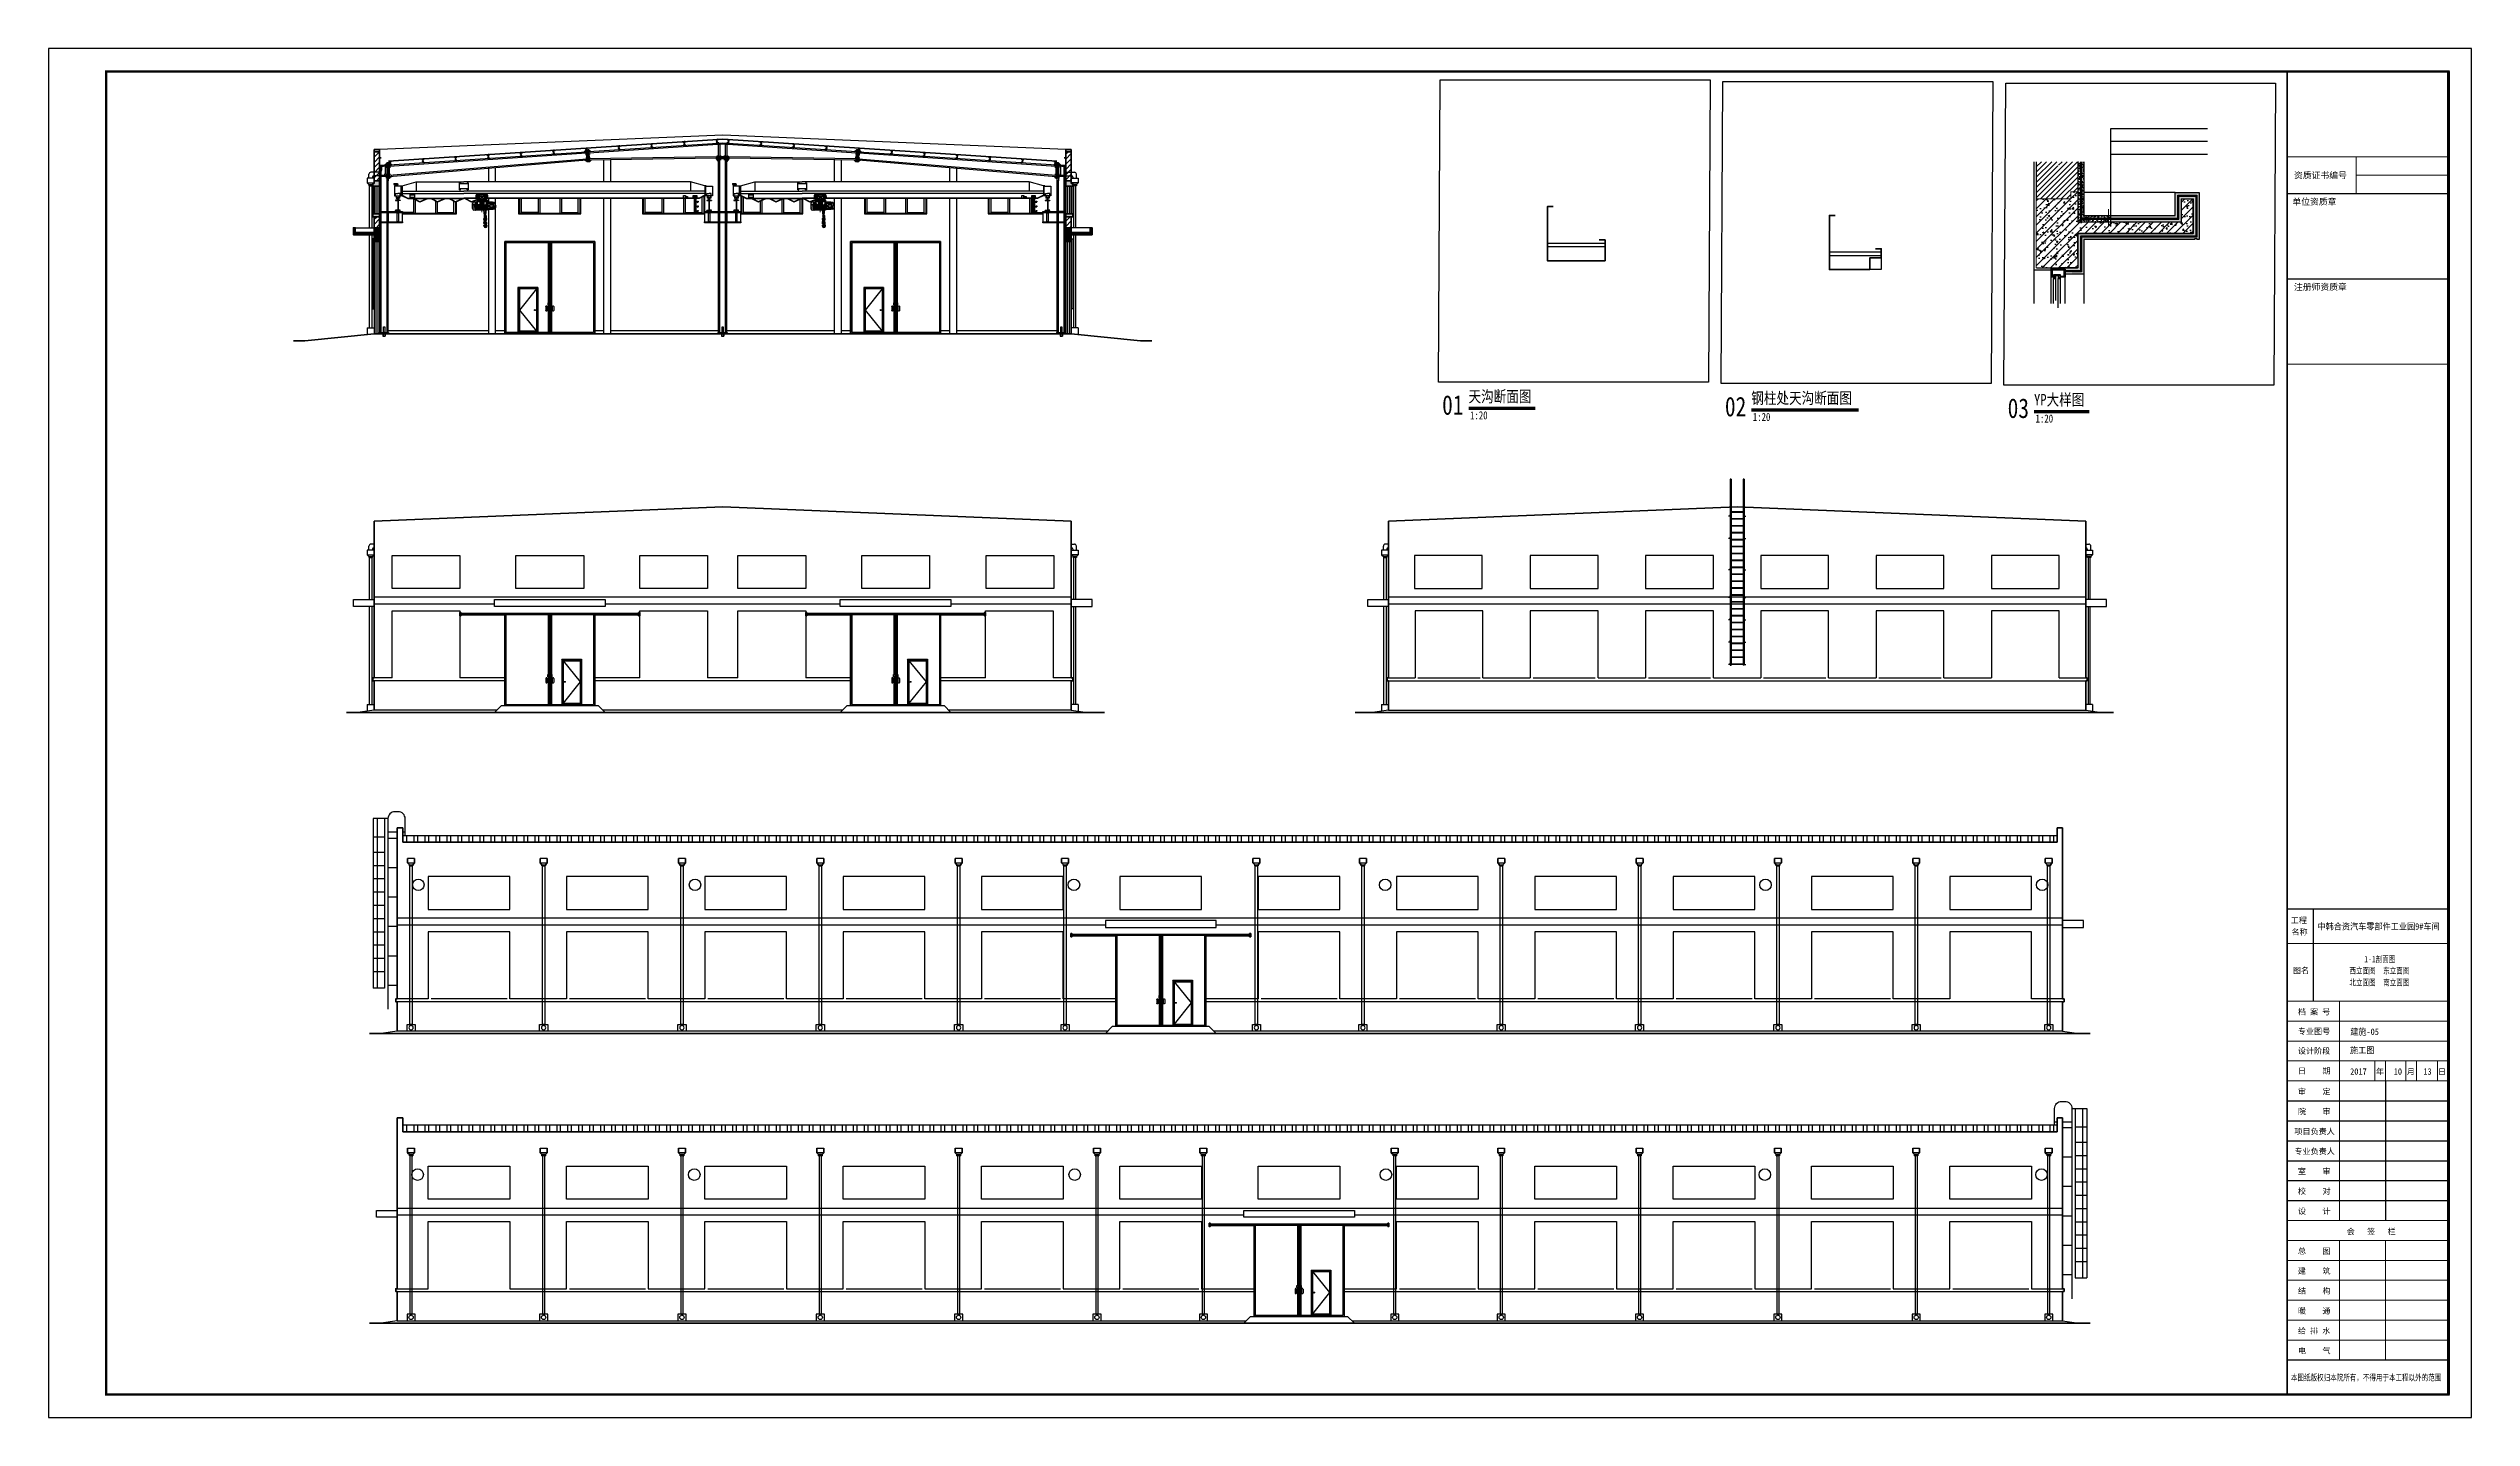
# Model space of a CAD drawing. Extents: x 3335981 to 3441081, y -1359715 to -1003315.
# Drawn here: x 3335981 to 3441081, y -1359715 to -1300315 of the extents above; entities that cross this region are included whole.
import ezdxf
from ezdxf.lldxf.tags import DXFTag

# ---------------------------------------------------------------- set-up
doc = ezdxf.new("R2010")
doc.units = 0
doc.header["$LTSCALE"] = 1000
doc.header["$MEASUREMENT"] = 0
doc.linetypes.add('CENTER2', pattern=[28.575, 19.05, -3.175, 3.175, -3.175])
doc.linetypes.add('DASHED2', pattern=[0.375, 0.25, -0.125])
doc.layers.get('0').update_dxf_attribs({"color": 2})
for name, color, linetype in [('10', 2, 'Continuous'), ('10102', 7, 'Continuous'), ('114', 2, 'Continuous'), ('2', 6, 'Continuous'), ('3', 137, 'Continuous'), ('_0', 7, 'Continuous'), ('DIM_SYMB', 3, 'Continuous'), ('E_STRM', 7, 'Continuous'), ('PUB_DIM', 3, 'Continuous'), ('PUB_TEXT', 7, 'Continuous'), ('PUB_TITLE', 4, 'Continuous'), ('STAIR', 4, 'Continuous'), ('WINDOW_TEXT', 7, 'Continuous'), ('XX1', 7, 'Continuous'), ('墙线__粗线', 7, 'Continuous'), ('尺寸线及数字', 253, 'Continuous'), ('层116', 1, 'Continuous'), ('层12', 2, 'Continuous'), ('层14', 2, 'Continuous'), ('方向箭头', 7, 'Continuous'), ('柱子', 3, 'Continuous'), ('钢筋', 1, 'Continuous'), ('附图框', 251, 'Continuous')]:
    doc.layers.add(name, color=color, linetype=linetype)
doc.layers.add('2点划线', color=2, linetype='CENTER2', lineweight=18)
doc.layers.add('图签', color=130, linetype='Continuous', lineweight=20)
doc.styles.add('BIANHAO', font='SIMHEI.TTF', dxfattribs={"width": 0.8})
doc.styles.add('BILI', font='SIMHEI.TTF', dxfattribs={"width": 0.8})
doc.styles.add('TUMING', font='SimSun.ttf', dxfattribs={"width": 0.8, "height": 500})
doc.styles.add('图签字', font='SimSun.ttf', dxfattribs={"height": 250})
tags = doc.linetypes.add('DASH', pattern=[0.35, 0.25, -0.1]).pattern_tags.tags
tags[6:7] = [DXFTag(74, 4), DXFTag(75, 0), DXFTag(340, '0'), DXFTag(46, 1.0), DXFTag(50, 0.0), DXFTag(44, 0.0), DXFTag(45, 0.0)]
tags[4:5] = [DXFTag(74, 4), DXFTag(75, 0), DXFTag(340, '0'), DXFTag(46, 1.0), DXFTag(50, 0.0), DXFTag(44, 0.0), DXFTag(45, 0.0)]
pattern_1 = [(37.5, (-525448.93, 7253798.45), (-3.1496679, 96.34118845), [0, -76, 0, -85, 0, -81.25]), (7.5, (-525448.93, 7253798.45), (88.4888353, 141.1073033), [0, -41, 0, -68.5, 0, -26.25]), (327.5, (-525510.43, 7253798.45), (155.7070931, 0.2829527), [0, -25, 0, -90, 0, -117.5]), (317.5, (-525510.43, 7253798.45), (150.3063302, 43.8837782), [0, -12.5, 0, -59, 0, -67.5])]
pattern_2 = [(45, (0, 0), (-112.2532015, 112.2532015), [])]

# ---------------------------------------------------------------- blocks, each defined once
blk = doc.blocks.new('tq')
at = {"color": 4}
for p, q in [((3435159, -1158678), (3435159, -1162678)), ((3438297, -1166138), (3438297, -1172193)), ((3434022, -1167003), (3441022, -1167003)), ((3434022, -1167868), (3441022, -1167868)), ((3434022, -1168733), (3441022, -1168733)), ((3434022, -1169598), (3441022, -1169598)), ((3434022, -1170463), (3441022, -1170463)), ((3434022, -1171328), (3441022, -1171328))]:
    blk.add_line(p, q, dxfattribs=at)
at = {"color": 4, "const_width": 50}
blk.add_lwpolyline([(3441022, -1131344), (3434022, -1131344)], dxfattribs=at)
at = {"layer": '图签', "color": 4}
for p, q in [((3437020, -1126044), (3437020, -1127644)), ((3441022, -1126844), (3437020, -1126844)), ((3434022, -1163543), (3441022, -1163543)), ((3441022, -1164408), (3434022, -1164408)), ((3434022, -1165273), (3441022, -1165273)), ((3435791, -1165273), (3440546, -1165273)), ((3436291, -1166138), (3436291, -1165273)), ((3437831, -1165273), (3437831, -1166138)), ((3438297, -1165273), (3438297, -1166138)), ((3439176, -1165273), (3439176, -1166138)), ((3439642, -1165273), (3439642, -1166138)), ((3440546, -1165273), (3440546, -1166138)), ((3440546, -1165273), (3440546, -1166138)), ((3436291, -1172193), (3436291, -1166138)), ((3440546, -1166138), (3437949, -1166138)), ((3438297, -1166138), (3438297, -1172193)), ((3434022, -1172193), (3441022, -1172193)), ((3437949, -1172193), (3435791, -1172193)), ((3434022, -1173058), (3441022, -1173058)), ((3434022, -1173923), (3441022, -1173923)), ((3436291, -1178248), (3436291, -1173058)), ((3436291, -1173058), (3437949, -1173058)), ((3438297, -1173058), (3438297, -1178248)), ((3438297, -1173058), (3438297, -1178248)), ((3434022, -1174788), (3441022, -1174788)), ((3434022, -1175653), (3441022, -1175653)), ((3434022, -1176518), (3441022, -1176518)), ((3434022, -1177383), (3441022, -1177383)), ((3437949, -1178248), (3436291, -1178248))]:
    blk.add_line(p, q, dxfattribs=at)
at = {"layer": '图签'}
blk.add_line((3436291, -1166138), (3436291, -1162678), dxfattribs=at)
at = {"layer": '图签', "color": 4, "const_width": 80}
blk.add_lwpolyline([(3434022, -1122343), (3441022, -1122343), (3441022, -1179743), (3434022, -1179743), (3434022, -1122343)], close=True, dxfattribs=at)
at = {"layer": '图签', "color": 4}
for points, const_width in [([(3441022, -1179743), (3441022, -1122343)], 120), ([(3441022, -1126044), (3434022, -1126044)], 50), ([(3441022, -1127644), (3434022, -1127644)], 50), ([(3441022, -1135044), (3434022, -1135044)], 50), ([(3441022, -1158678), (3434022, -1158678)], 50), ([(3441022, -1160178), (3434022, -1160178)], 50), ([(3441022, -1162678), (3434022, -1162678)], 50), ([(3441022, -1166138), (3434022, -1166138)], 50), ([(3434022, -1172193), (3441022, -1172193)], 50), ([(3434022, -1172193), (3441022, -1172193)], 50), ([(3434022, -1178248), (3441022, -1178248)], 50)]:
    blk.add_lwpolyline(points, dxfattribs=dict(at, const_width=const_width))
at = {"linetype": 'Continuous', "style": '图签字'}
for s, height, p in [('资质证书编号', 273.4, (3434320, -1126984)), ('单位资质章', 273.4, (3434252, -1128128)), ('注册师资质章', 273.4, (3434318, -1131828)), ('工程', 250, (3434182, -1159295)), ('名称', 250, (3434214, -1159801)), ('图名', 250, (3434276, -1161467)), ('档 案 号', 250, (3434491, -1163264)), ('专业图号', 250, (3434491, -1164112)), ('设计阶段', 250, (3434491, -1164963)), ('日    期', 250, (3434491, -1165828)), ('审    定', 250, (3434491, -1166724)), ('年', 250, (3437877, -1165859)), ('月', 250, (3439217, -1165859)), ('日', 250, (3440567, -1165859)), ('院    审', 250, (3434491, -1167589)), ('项目负责人', 250, (3434340, -1168454)), ('专业负责人', 250, (3434340, -1169319)), ('校    对', 250, (3434491, -1171049)), ('室    审', 250, (3434491, -1170184)), ('设    计', 250, (3434491, -1171914)), ('会   签   栏', 250, (3436609, -1172795)), ('总    图', 250, (3434491, -1173644)), ('建    筑', 250, (3434491, -1174509)), ('结    构', 250, (3434491, -1175374)), ('暖    通', 250, (3434491, -1176239)), ('给 排 水', 250, (3434491, -1177104)), ('电    气', 250, (3434493, -1177969))]:
    blk.add_text(s, height=height, dxfattribs=at).set_placement(p)
at = {"color": 1, "linetype": 'Continuous', "style": '图签字', "width": 0.75}
blk.add_text('本图纸版权归本院所有，不得用于本工程以外的范围', height=270, dxfattribs=at).set_placement((3434190, -1179142))
at = {"layer": 'PUB_DIM', "linetype": 'ByBlock', "style": '图签字', "width": 0.9}
for s, p in [('中韩合资汽车零部件工业园9#车间', (3435343, -1159576)), ('施工图', (3436750, -1164945))]:
    blk.add_text(s, height=280, dxfattribs=at).set_placement(p)
at = {"layer": 'PUB_DIM', "color": 1, "linetype": 'ByBlock', "style": '图签字', "width": 0.9}
for s, p in [('2017', (3436756, -1165871)), ('10', (3438648, -1165871)), ('13', (3439932, -1165871))]:
    blk.add_text(s, height=280, dxfattribs=at).set_placement(p)
blk = doc.blocks.new('LSG')
at = {"layer": '_0', "linetype": 'ByBlock'}
for p, q in [((3326308, -1550524), (3326308, -1550724)), ((3326308, -1550724), (3326383, -1550804)), ((3326383, -1550804), (3326383, -1550854)), ((3326383, -1550854), (3326408, -1550854)), ((3326408, -1550854), (3326408, -1557724)), ((3326508, -1557724), (3326508, -1550854)), ((3326508, -1550854), (3326533, -1550854)), ((3326533, -1550804), (3326608, -1550724)), ((3326533, -1550854), (3326533, -1550804)), ((3326608, -1550724), (3326608, -1550524)), ((3326408, -1557724), (3326508, -1557724))]:
    blk.add_line(p, q, dxfattribs=at)
blk.add_lwpolyline([(3326608, -1550524), (3326608, -1550724), (3326308, -1550724), (3326308, -1550524)], close=True, dxfattribs=at)
for points in [[(3326608, -1550724), (3326533, -1550804), (3326383, -1550804), (3326308, -1550724)], [(3326533, -1550804), (3326533, -1550854), (3326383, -1550854), (3326383, -1550804)]]:
    blk.add_lwpolyline(points, dxfattribs=at)
at = {"layer": '_0', "linetype": 'ByBlock', "ltscale": 0.01}
blk.add_lwpolyline([(3326635, -1557724), (3326282, -1557724), (3326282, -1558024), (3326635, -1558024)], close=True, dxfattribs=at)
blk.add_circle((3326458, -1557869), 94.7, dxfattribs=at)
at = {"layer": 'E_STRM', "linetype": 'ByBlock'}
for p, q in [((3326408, -1550854), (3326408, -1557724)), ((3326508, -1557724), (3326508, -1550854)), ((3326408, -1557724), (3326508, -1557724))]:
    blk.add_line(p, q, dxfattribs=at)
blk = doc.blocks.new('dvbd dx')
at = {"linetype": 'ByBlock', "ltscale": 0.01}
h = blk.add_hatch(dxfattribs=at)
h.set_pattern_fill('ANSI31', scale=100, style=0)
h.set_pattern_definition(pattern_2)
h.paths.add_polyline_path([(1050, 2611), (271, 2611), (197, 2401), (160, 2611), (-750, 2611), (-750, 1005), (750, 1005), (750, 1309), (1050, 1309)])
h = blk.add_hatch()
h.set_pattern_fill('粉刷', color=256, scale=25, style=0)
h.set_pattern_definition(pattern_1)
h.paths.add_polyline_path([(2380, 170), (2380, 275), (1320, 275), (1320, 2611), (1215, 2611), (1215, 170)])
h = blk.add_hatch()
h.set_pattern_fill('混凝土', color=256, scale=35, style=0)
h.set_pattern_definition([(50, (-525448.93, 7253798.45), (251.041064, -21.963247), [26.25, -288.75]), (355, (-525448.93, 7253798.45), (-48.562967, 263.267247), [21, -231]), (100.4514, (-525428.01, 7253796.62), (202.478284, 241.30384), [22.3090665, -245.399739]), (46.1842, (-525448.93, 7253868.45), (373.534367, -57.931655), [39.375, -433.125]), (96.6356, (-525417.8, 7253863.62), (327.131947, 340.941255), [33.4636, -368.09955]), (351.1842, (-525448.93, 7253868.45), (327.13168, 340.94151), [31.5, -346.5]), (21, (-525413.93, 7253850.95), (208.917468, -140.916612), [26.25, -288.75]), (326, (-525413.93, 7253850.95), (85.160366, 253.802516), [21, -231]), (71.4514, (-525396.52, 7253839.2), (294.07792, 112.885674), [22.3090665, -245.399739]), (37.5, (-525448.93, 7253798.45), (4.2559494, 116.5128488), [0, -228.2, 0, -234.5, 0, -231.875]), (7.5, (-525448.93, 7253798.45), (92.074338, 138.0440992), [0, -133.7, 0, -222.95, 0, -88.375]), (327.5, (-525526.98, 7253798.45), (186.8378527, -7.8942051), [0, -87.5, 0, -273, 0, -362.25]), (317.5, (-525561.98, 7253798.45), (204.1151593, 35.036744), [0, -113.75, 0, -181.3, 0, -257.25])])
h.paths.add_polyline_path([(2492, 125), (2492, 5), (5550, 5), (5550, 1005), (6050, 1005), (6050, -495), (1050, -495), (1050, -1995), (243, -1995), (-100, -1995), (-100, -2045), (500, -2045), (500, -2115), (1170, -2115), (1170, -615), (6170, -615), (6170, 1125), (5430, 1125), (5430, 125)])
h = blk.add_hatch()
h.set_pattern_fill('粉刷', color=256, scale=25, style=0)
h.set_pattern_definition(pattern_1)
h.paths.add_polyline_path([(6090, -765), (6090, -712), (6222, -712), (6222, -765), (6320, -765), (6320, 1275), (5280, 1275), (5280, 275), (2492, 275), (2492, 170), (5385, 170), (5385, 1170), (6215, 1170), (6215, -660), (1215, -660), (1215, -2160), (800, -2160), (800, -2265), (1320, -2265), (1320, -765)])
h = blk.add_hatch()
h.set_pattern_fill('粉刷', color=256, scale=25, style=0)
h.set_pattern_definition(pattern_1)
h.paths.add_polyline_path([(2492, 275), (2380, 275), (2380, 170), (2492, 170)])
at = {"layer": '_0', "linetype": 'ByBlock', "ltscale": 0.01}
h = blk.add_hatch(dxfattribs=at)
h.set_pattern_fill('粉刷', color=256, scale=30, style=0)
h.set_pattern_definition([(37.5, (-525448.93, 7253798.45), (-3.7796015, 115.6094261), [0, -91.2, 0, -102, 0, -97.5]), (7.5, (-525448.93, 7253798.45), (106.1866023, 169.328764), [0, -49.2, 0, -82.2, 0, -31.5]), (327.5, (-525522.73, 7253798.45), (186.8485117, 0.3395432), [0, -30, 0, -108, 0, -141]), (317.5, (-525522.73, 7253798.45), (180.3675963, 52.660534), [0, -15, 0, -70.8, 0, -81])])
h.paths.add_polyline_path([(1170, 125), (1170, 2611), (1050, 2611), (1050, 5), (2380, 5), (2380, 125)])
at = {"layer": '_0', "ltscale": 0.1}
h = blk.add_hatch(dxfattribs=at)
h.set_pattern_fill('钢筋混凝土', color=256, scale=100, style=0)
h.set_pattern_definition([(45, (-525448.93, 7253798.45), (-176.776695, 176.776695), []), (50, (-525448.93, 7253798.45), (717.260183, -62.752135), [75, -825]), (355, (-525448.9, 7253798.45), (-138.75133, 752.19213), [60, -660]), (100.4514, (-525389.16, 7253793.2), (578.50938, 689.43954), [63.74019, -701.14211]), (46.1842, (-525448.9, 7253998.45), (1067.24105, -165.51901), [112.5, -1237.5]), (96.6356, (-525360, 7253984.7), (934.6627, 974.11787), [95.61029, -1051.713]), (351.1842, (-525448.9, 7253998.4), (934.66195, 974.1186), [90, -990]), (21, (-525348.93, 7253948.45), (596.90705, -402.61889), [75, -825]), (326, (-525348.9, 7253948.45), (243.31533, 725.150045), [60, -660]), (71.4514, (-525299.2, 7253914.9), (840.22263, 322.5305), [63.74019, -701.14211]), (37.5, (-525448.93, 7253798.45), (12.159855, 332.893854), [0, -652, 0, -670, 0, -662.5]), (7.5, (-525448.93, 7253798.45), (263.069537, 394.411712), [0, -382, 0, -637, 0, -252.5]), (327.5, (-525671.93, 7253798.45), (533.822436, -22.554872), [0, -250, 0, -780, 0, -1035]), (317.5, (-525771.93, 7253798.45), (583.18617, 100.104982), [0, -325, 0, -518, 0, -735])])
h.paths.add_polyline_path([(1050, -495), (6050, -495), (6050, 1005), (5550, 1005), (5550, 5), (1050, 5), (1050, 1309), (750, 1309), (750, 1005), (-750, 1005), (-750, -1995), (1050, -1995)])
at = {"layer": 'STAIR'}
h = blk.add_hatch(dxfattribs=at)
h.set_pattern_fill('饰面砖', color=256, scale=5, style=0)
h.set_pattern_definition([(90, (-16578.955, 5691722.615), (10, 6e-16), [])])
h.paths.add_polyline_path([(-100, -1995), (400, -1995), (400, -2045), (-100, -2045)])
for p, q in [((-843, -3535), (-843, 2611)), ((-750, 2611), (-750, 1005)), ((-750, 2451), (-750, 1005)), ((-100, -2086), (-843, -2086))]:
    blk.add_line(p, q)
at = {"linetype": 'ByBlock', "ltscale": 0.01}
blk.add_line((5280, 1275), (1320, 1275), dxfattribs=at)
at = {"color": 4}
for p, q in [((-100, -3535, 0), (-100, -2395, 0)), ((0, -3535, 0), (0, -2450, 0)), ((95, -3401, 0), (95, -2450, 0)), ((205, -3721, 0), (205, -2450, 0)), ((300, -3535, 0), (300, -2450, 0)), ((500, -3535, 0), (500, -2395, 0))]:
    blk.add_line(p, q, dxfattribs=at)
at = {"const_width": 50}
for points in [[(-750, -1995), (-750, 2611)], [(-750, 1005), (-750, 2451)], [(1050, 5), (1050, 2611)], [(1050, -1995), (1050, -495), (6050, -495), (6050, 1005), (5550, 1005), (5550, 5), (1050, 5), (1050, 305)], [(-750, -1995), (-750, -995)], [(1050, -1995), (-750, -1995)]]:
    blk.add_lwpolyline(points, dxfattribs=at)
at = {"layer": '_0', "linetype": 'ByBlock', "ltscale": 0.01}
for points in [[(1050, 2611), (1050, 5), (5550, 5), (5550, 1005), (6050, 1005), (6050, -495), (1050, -495), (1050, -1995), (243, -1995)], [(1170, 2611), (1170, 125), (5430, 125), (5430, 1125), (6170, 1125), (6170, -615), (1170, -615), (1170, -2115), (500, -2115)], [(1215, 2611), (1215, 170), (5385, 170), (5385, 1170), (6215, 1170), (6215, -660), (1215, -660), (1215, -2160), (500, -2160)], [(1320, 2611), (1320, 275), (5280, 275), (5280, 1275), (6320, 1275), (6320, -765), (6222, -765)], [(6125, -765), (1320, -765), (1320, -2265), (500, -2265)], [(6125, -765), (6125, -712), (6222, -712), (6222, -765)], [(1320, -2265), (1320, -3535)]]:
    blk.add_lwpolyline(points, dxfattribs=at)
at = {"layer": '_0', "const_width": 50, "elevation": 0}
blk.add_lwpolyline([(2380, 564), (2380, -203)], dxfattribs=at)
at = {"layer": 'DIM_SYMB'}
for p, q in [((2492, 4061, 0), (6675, 4061, 0)), ((2492, 993, 0), (2492, 4061, 0)), ((2492, 3501, 0), (6675, 3501, 0)), ((2492, 3501, 0), (6675, 3501, 0)), ((2492, 2941, 0), (6675, 2941, 0)), ((2492, -203, 0), (2492, 2673, 0))]:
    blk.add_line(p, q, dxfattribs=at)
at = {"layer": 'STAIR'}
for p, q in [((5550, 1005), (6050, 1005)), ((5550, 5), (5550, 1005)), ((6050, -495), (6050, 1005)), ((1050, -495), (6050, -495)), ((1050, -1495), (1050, -495)), ((-100, -2045), (-100, -1995))]:
    blk.add_line(p, q, dxfattribs=at)
for points in [[(300, -2355), (460, -2355), (460, -2085), (-60, -2085), (-60, -2355), (0, -2355), (0, -2395), (-100, -2395), (-100, -2045), (500, -2045), (500, -2395), (300, -2395)], [(205, -2320), (205, -2450), (300, -2450), (300, -2300), (0, -2300), (0, -2450), (95, -2450), (95, -2320), (75, -2320), (75, -2430), (20, -2430), (20, -2320), (280, -2320), (280, -2430), (225, -2430), (225, -2320)]]:
    blk.add_lwpolyline(points, close=True, dxfattribs=at)
at = {"layer": 'WINDOW_TEXT'}
blk.add_line((1050, 305), (1050, 5), dxfattribs=at)
at = {"layer": 'WINDOW_TEXT', "const_width": 50}
for points in [[(750, 1009), (750, 1309), (1050, 1309)], [(750, 1005), (-750, 1005)]]:
    blk.add_lwpolyline(points, dxfattribs=at)
blk = doc.blocks.new('devfdsvsdf')
at = {"layer": '_0', "linetype": 'ByBlock', "ltscale": 0.01}
for p, q in [((146, 7463), (646, 7463)), ((146, 6803), (646, 6803)), ((146, 6227), (646, 6227)), ((146, 5652), (646, 5652)), ((146, 5077), (646, 5077)), ((146, 4501), (646, 4501)), ((146, 3926), (646, 3926)), ((146, 3350), (646, 3350)), ((146, 2775), (646, 2775)), ((146, 2200), (646, 2200)), ((146, 1624), (646, 1624)), ((146, 909), (646, 909))]:
    blk.add_line(p, q, dxfattribs=at)
blk.add_lwpolyline([(-748, 7544), (-748, 8268, -0.4142136), (-448, 8568), (-300, 8568, -0.4142136), (0, 8268), (0, 0)], format="xyb", dxfattribs=at)
for points in [[(-748, 7688), (-640, 7688)], [(-400, 7688), (0, 7688)], [(0, 7425), (-400, 7425)], [(0, 8268), (146, 8268), (646, 8268)], [(146, 8268), (146, 909)], [(467, 8268), (467, 909)], [(646, 8268), (646, 909)], [(0, 6148), (-400, 6148)], [(0, 4872), (-400, 4872)], [(0, 3596), (-400, 3596)], [(0, 2320), (-400, 2320)], [(0, 1044), (-400, 1044)]]:
    blk.add_lwpolyline(points, dxfattribs=at)
blk = doc.blocks.new('LTB')
h = blk.add_hatch()
h.set_pattern_fill('ANSI31', color=256, scale=5, angle=-87.04446, style=0)
h.set_pattern_definition([(317.955538, (32563.169, -46224.764), (5.3158, 5.8945887), [])])
h.paths.add_polyline_path([(49137, -75405), (49140, -75405), (49139, -75388, 0.4142136), (49136, -75385), (49082, -75388, 0.4142136), (49079, -75391), (49089, -75581, 0.4142136), (49092, -75584), (49146, -75581, 0.4142136), (49149, -75578), (49148, -75561), (49145, -75561), (49146, -75578), (49092, -75581), (49082, -75391), (49136, -75388)])
for p, q in [((49079, -75388), (49073, -75389)), ((49073, -75389), (49083, -75584)), ((49079, -75388), (49089, -75584)), ((49136, -75385), (49082, -75388)), ((49136, -75388), (49082, -75391)), ((49082, -75391), (49092, -75581)), ((49089, -75584), (49083, -75584)), ((49092, -75581), (49146, -75578)), ((49092, -75584), (49146, -75581)), ((49137, -75405), (49136, -75388)), ((49137, -75405), (49140, -75405)), ((49140, -75405), (49139, -75388)), ((49146, -75578), (49145, -75561)), ((49148, -75561), (49145, -75561)), ((49149, -75578), (49148, -75561))]:
    blk.add_line(p, q)
for centre, start, end in [((49082, -75391), 92.95554, 182.95554), ((49092, -75581), 182.95554, 272.95554), ((49136, -75388), 2.95554, 92.95554), ((49146, -75578), 272.95554, 2.95554)]:
    blk.add_arc(centre, 3, start, end)
at = {"layer": 'XX1', "color": 7}
for p, q in [((49052, -75440), (49051, -75442)), ((49051, -75450), (49051, -75442)), ((49053, -75452), (49051, -75450)), ((49063, -75439), (49052, -75440)), ((49063, -75451), (49053, -75452)), ((49057, -75524), (49055, -75525)), ((49056, -75534), (49055, -75525)), ((49057, -75536), (49056, -75534)), ((49067, -75523), (49057, -75524)), ((49068, -75535), (49057, -75536)), ((49063, -75455), (49062, -75436)), ((49070, -75433), (49065, -75433)), ((49070, -75439), (49065, -75439)), ((49071, -75451), (49066, -75451)), ((49071, -75457), (49066, -75457)), ((49068, -75538), (49067, -75520)), ((49074, -75517), (49069, -75517)), ((49075, -75523), (49070, -75523)), ((49075, -75535), (49070, -75535)), ((49076, -75541), (49071, -75541)), ((49073, -75435), (49073, -75430)), ((49075, -75430), (49073, -75430)), ((49074, -75454), (49073, -75435)), ((49074, -75460), (49074, -75454)), ((49077, -75460), (49074, -75460)), ((49077, -75460), (49075, -75430)), ((49077, -75454), (49076, -75435)), ((49080, -75513), (49077, -75514)), ((49077, -75519), (49077, -75514)), ((49078, -75538), (49077, -75519)), ((49078, -75544), (49078, -75538)), ((49081, -75543), (49078, -75544)), ((49081, -75543), (49080, -75513)), ((49081, -75538), (49080, -75519)), ((49092, -75432), (49084, -75432)), ((49086, -75456), (49084, -75432)), ((49093, -75456), (49086, -75456)), ((49093, -75438), (49087, -75438)), ((49093, -75450), (49088, -75450)), ((49097, -75516), (49089, -75516)), ((49090, -75540), (49089, -75516)), ((49098, -75540), (49090, -75540)), ((49097, -75522), (49092, -75522)), ((49097, -75534), (49092, -75534)), ((49096, -75453), (49095, -75434)), ((49100, -75537), (49099, -75518))]:
    blk.add_line(p, q, dxfattribs=at)
at = {"layer": 'XX1', "color": 7, "linetype": 'Continuous'}
for p, q in [((49063, -75441), (49051, -75442)), ((49063, -75450), (49051, -75450)), ((49067, -75525), (49055, -75525)), ((49067, -75533), (49056, -75534))]:
    blk.add_line(p, q, dxfattribs=at)
at = {"layer": 'XX1', "color": 7, "linetype": 'DASHED2'}
for p, q in [((49053, -75452), (49052, -75440)), ((49057, -75536), (49057, -75524))]:
    blk.add_line(p, q, dxfattribs=at)
at = {"layer": 'XX1', "color": 7}
for centre, start, end in [((49065, -75436), 92.95554, 182.95554), ((49065, -75436), 182.95554, 272.95554), ((49065, -75442), 92.95554, 182.95554), ((49066, -75448), 182.95554, 272.95554), ((49066, -75454), 92.95554, 182.95554), ((49066, -75454), 182.95554, 272.95554), ((49069, -75520), 92.95554, 182.95554), ((49069, -75520), 182.95554, 272.95554), ((49070, -75526), 92.95554, 182.95554), ((49070, -75532), 182.95554, 272.95554), ((49070, -75538), 92.95554, 182.95554), ((49070, -75538), 182.95554, 272.95554), ((49070, -75436), 2.95554, 92.95554), ((49070, -75436), 272.95554, 2.95554), ((49071, -75442), 2.95554, 92.95554), ((49071, -75448), 272.95554, 2.95554), ((49071, -75454), 2.95554, 92.95554), ((49071, -75454), 272.95554, 2.95554), ((49075, -75519), 2.95554, 92.95554), ((49075, -75520), 272.95554, 2.95554), ((49075, -75525), 2.95554, 92.95554), ((49075, -75532), 272.95554, 2.95554), ((49075, -75537), 2.95554, 92.95554), ((49075, -75538), 272.95554, 2.95554), ((49087, -75435), 92.95554, 182.95554), ((49087, -75435), 182.95554, 272.95554), ((49088, -75441), 92.95554, 182.95554), ((49088, -75447), 182.95554, 272.95554), ((49088, -75453), 92.95554, 182.95554), ((49088, -75453), 182.95554, 272.95554), ((49092, -75519), 92.95554, 182.95554), ((49092, -75519), 182.95554, 272.95554), ((49092, -75525), 92.95554, 182.95554), ((49092, -75531), 182.95554, 272.95554), ((49093, -75537), 92.95554, 182.95554), ((49093, -75537), 182.95554, 272.95554), ((49092, -75434), 2.95554, 92.95554), ((49092, -75435), 272.95554, 2.95554), ((49093, -75440), 2.95554, 92.95554), ((49093, -75447), 272.95554, 2.95554), ((49093, -75452), 2.95554, 92.95554), ((49093, -75453), 272.95554, 2.95554), ((49097, -75518), 2.95554, 92.95554), ((49097, -75519), 272.95554, 2.95554), ((49097, -75524), 2.95554, 92.95554), ((49097, -75531), 272.95554, 2.95554), ((49098, -75536), 2.95554, 92.95554), ((49098, -75537), 272.95554, 2.95554)]:
    blk.add_arc(centre, 2.7, start, end, dxfattribs=at)
blk = doc.blocks.new('GJ')
at = {"layer": '114', "color": 2, "linetype": 'ByBlock'}
for p, q in [((3228698, -1314267, 2), (3228897, -1314253, 2)), ((3228707, -1314406, 2), (3228906, -1314393, 2)), ((3228718, -1314567, 2), (3228917, -1314553, 2)), ((3228727, -1314706, 2), (3228926, -1314693, 2)), ((3234440, -1314667, 2), (3234440, -1314467, 2)), ((3234580, -1314667, 2), (3234580, -1314467, 2)), ((3234740, -1314667, 2), (3234740, -1314467, 2)), ((3234880, -1314667, 2), (3234880, -1314467, 2)), ((3240394, -1314695, 2), (3240594, -1314708, 2)), ((3240403, -1314555, 2), (3240603, -1314568, 2)), ((3240414, -1314393, 2), (3240614, -1314406, 2)), ((3240424, -1314253, 2), (3240623, -1314267, 2)), ((3220050, -1314833, 2), (3220250, -1314833, 2)), ((3220050, -1314973, 2), (3220250, -1314973, 2)), ((3220050, -1315281, 2), (3220250, -1315281, 2)), ((3220050, -1315421, 2), (3220250, -1315421, 2)), ((3249070, -1314833, 2), (3249270, -1314833, 2)), ((3249070, -1314973, 2), (3249270, -1314973, 2)), ((3249070, -1315281, 2), (3249270, -1315281, 2)), ((3249070, -1315421, 2), (3249270, -1315421, 2))]:
    blk.add_line(p, q, dxfattribs=at)
at = {"layer": '114', "color": 1}
for p, q in [((3228747, -1314263, 2), (3228847, -1314257, 2)), ((3228757, -1314403, 2), (3228857, -1314396, 2)), ((3228767, -1314563, 2), (3228867, -1314557, 2)), ((3228777, -1314703, 2), (3228877, -1314696, 2)), ((3234440, -1314617, 2), (3234440, -1314517, 2)), ((3234580, -1314617, 2), (3234580, -1314517, 2)), ((3234740, -1314617, 2), (3234740, -1314517, 2)), ((3234880, -1314617, 2), (3234880, -1314517, 2)), ((3240444, -1314698, 2), (3240544, -1314705, 2)), ((3240453, -1314558, 2), (3240553, -1314565, 2)), ((3240464, -1314396, 2), (3240564, -1314403, 2)), ((3240473, -1314257, 2), (3240573, -1314263, 2)), ((3220100, -1314833, 2), (3220200, -1314833, 2)), ((3220100, -1314973, 2), (3220200, -1314973, 2)), ((3220100, -1315281, 2), (3220200, -1315281, 2)), ((3220100, -1315421, 2), (3220200, -1315421, 2)), ((3249120, -1314833, 2), (3249220, -1314833, 2)), ((3249120, -1314973, 2), (3249220, -1314973, 2)), ((3249120, -1315281, 2), (3249220, -1315281, 2)), ((3249120, -1315421, 2), (3249220, -1315421, 2))]:
    blk.add_line(p, q, dxfattribs=at)
at = {"layer": '层116'}
for p, q in [((3219925, -1322205, 2), (3219925, -1322305, 2)), ((3219925, -1322305, 2), (3220025, -1322305, 2)), ((3219940, -1322205, 2), (3219940, -1322305, 2)), ((3220010, -1322205, 2), (3220010, -1322305, 2)), ((3220025, -1322205, 2), (3220025, -1322305, 2)), ((3234610, -1322205, 2), (3234610, -1322305, 2)), ((3234610, -1322305, 2), (3234710, -1322305, 2)), ((3234625, -1322205, 2), (3234625, -1322305, 2)), ((3234695, -1322205, 2), (3234695, -1322305, 2)), ((3234710, -1322205, 2), (3234710, -1322305, 2)), ((3249295, -1322205, 2), (3249295, -1322305, 2)), ((3249295, -1322305, 2), (3249395, -1322305, 2)), ((3249310, -1322205, 2), (3249310, -1322305, 2)), ((3249380, -1322205, 2), (3249380, -1322305, 2)), ((3249395, -1322205, 2), (3249395, -1322305, 2))]:
    blk.add_line(p, q, dxfattribs=at)
at = {"layer": '层12'}
blk.add_line((3249028, -1314872, 2), (3249078, -1314876, 2), dxfattribs=at)
at = {"layer": '层14'}
for p, q in [((3219996, -1314892, 2), (3220100, -1314795, 2)), ((3220100, -1315566, 2), (3220100, -1314786, 2)), ((3220100, -1314786, 2), (3220150, -1314786, 2)), ((3220100, -1314795, 2), (3220100, -1314865, 2)), ((3220150, -1314786, 2), (3220150, -1315566, 2)), ((3220150, -1315466, 2), (3220150, -1314786, 2)), ((3220150, -1314786, 2), (3220200, -1314786, 2)), ((3220200, -1314786, 2), (3220200, -1315466, 2)), ((3220200, -1314858, 2), (3220200, -1314788, 2)), ((3220200, -1314788, 2), (3220305, -1314871, 2)), ((3228656, -1314314, 2), (3228744, -1314218, 2)), ((3228730, -1314309, 2), (3228656, -1314314, 2)), ((3228679, -1314666, 2), (3228754, -1314660, 2)), ((3228780, -1314748, 2), (3228679, -1314666, 2)), ((3228749, -1314288, 2), (3228730, -1314309, 2)), ((3228744, -1314218, 2), (3228794, -1314215, 2)), ((3228780, -1314748, 2), (3228744, -1314218, 2)), ((3228744, -1314218, 2), (3228749, -1314288, 2)), ((3228754, -1314660, 2), (3228775, -1314678, 2)), ((3228775, -1314678, 2), (3228780, -1314748, 2)), ((3228830, -1314745, 2), (3228780, -1314748, 2)), ((3228794, -1314215, 2), (3228844, -1314212, 2)), ((3228794, -1314215, 2), (3228830, -1314745, 2)), ((3228830, -1314745, 2), (3228794, -1314215, 2)), ((3228880, -1314741, 2), (3228830, -1314745, 2)), ((3228844, -1314212, 2), (3228880, -1314741, 2)), ((3228849, -1314282, 2), (3228844, -1314212, 2)), ((3228844, -1314212, 2), (3228945, -1314295, 2)), ((3228870, -1314300, 2), (3228849, -1314282, 2)), ((3228945, -1314295, 2), (3228870, -1314300, 2)), ((3228875, -1314673, 2), (3228894, -1314653, 2)), ((3228880, -1314743, 2), (3228875, -1314673, 2)), ((3228969, -1314652, 2), (3228880, -1314743, 2)), ((3228894, -1314653, 2), (3228969, -1314652, 2)), ((3234395, -1314517, 2), (3234925, -1314517, 2)), ((3234395, -1314567, 2), (3234395, -1314517, 2)), ((3234925, -1314567, 2), (3234395, -1314567, 2)), ((3234395, -1314567, 2), (3234925, -1314567, 2)), ((3234395, -1314617, 2), (3234395, -1314567, 2)), ((3234925, -1314617, 2), (3234395, -1314617, 2)), ((3234485, -1314732, 2), (3234395, -1314617, 2)), ((3234395, -1314617, 2), (3234465, -1314617, 2)), ((3234465, -1314617, 2), (3234485, -1314637, 2)), ((3234485, -1313976, 2), (3234535, -1313972, 2)), ((3234485, -1314517, 2), (3234485, -1313976, 2)), ((3234535, -1314517, 2), (3234485, -1314517, 2)), ((3234485, -1314637, 2), (3234485, -1314732, 2)), ((3234535, -1313972, 2), (3234535, -1314517, 2)), ((3234785, -1314517, 2), (3234785, -1313972, 2)), ((3234785, -1313972, 2), (3234835, -1313976, 2)), ((3234835, -1314517, 2), (3234785, -1314517, 2)), ((3234835, -1313976, 2), (3234835, -1314517, 2)), ((3234925, -1314617, 2), (3234835, -1314732, 2)), ((3234835, -1314637, 2), (3234855, -1314617, 2)), ((3234835, -1314732, 2), (3234835, -1314637, 2)), ((3234855, -1314617, 2), (3234925, -1314617, 2)), ((3234925, -1314517, 2), (3234925, -1314567, 2)), ((3234925, -1314567, 2), (3234925, -1314617, 2)), ((3240441, -1314743, 2), (3240352, -1314652, 2)), ((3240352, -1314652, 2), (3240427, -1314653, 2)), ((3240376, -1314295, 2), (3240476, -1314212, 2)), ((3240450, -1314300, 2), (3240376, -1314295, 2)), ((3240427, -1314653, 2), (3240446, -1314673, 2)), ((3240441, -1314747, 2), (3240476, -1314212, 2)), ((3240446, -1314673, 2), (3240441, -1314743, 2)), ((3240491, -1314750, 2), (3240441, -1314747, 2)), ((3240472, -1314282, 2), (3240450, -1314300, 2)), ((3240476, -1314212, 2), (3240472, -1314282, 2)), ((3240476, -1314212, 2), (3240526, -1314215, 2)), ((3240526, -1314215, 2), (3240491, -1314750, 2)), ((3240491, -1314750, 2), (3240526, -1314215, 2)), ((3240540, -1314754, 2), (3240491, -1314750, 2)), ((3240526, -1314215, 2), (3240576, -1314218, 2)), ((3240576, -1314218, 2), (3240540, -1314754, 2)), ((3240642, -1314666, 2), (3240541, -1314748, 2)), ((3240541, -1314748, 2), (3240546, -1314678, 2)), ((3240546, -1314678, 2), (3240567, -1314660, 2)), ((3240567, -1314660, 2), (3240642, -1314666, 2)), ((3240572, -1314288, 2), (3240576, -1314218, 2)), ((3240590, -1314309, 2), (3240572, -1314288, 2)), ((3240576, -1314218, 2), (3240665, -1314314, 2)), ((3240665, -1314314, 2), (3240590, -1314309, 2)), ((3249016, -1314871, 2), (3249120, -1314788, 2)), ((3249120, -1315466, 2), (3249120, -1314786, 2)), ((3249120, -1314786, 2), (3249170, -1314786, 2)), ((3249120, -1314788, 2), (3249120, -1314858, 2)), ((3249170, -1315566, 2), (3249170, -1314786, 2)), ((3249170, -1314786, 2), (3249220, -1314786, 2)), ((3249170, -1314786, 2), (3249170, -1315466, 2)), ((3249220, -1314786, 2), (3249220, -1315566, 2)), ((3249220, -1314865, 2), (3249220, -1314795, 2)), ((3249220, -1314795, 2), (3249325, -1314892, 2)), ((3219800, -1314905, 2), (3220100, -1314885, 2)), ((3219800, -1314955, 2), (3219800, -1314905, 2)), ((3220100, -1314935, 2), (3219800, -1314955, 2)), ((3219850, -1315326, 2), (3220100, -1315326, 2)), ((3219850, -1315376, 2), (3219850, -1315326, 2)), ((3220100, -1315376, 2), (3219850, -1315376, 2)), ((3220080, -1314886, 2), (3219996, -1314892, 2)), ((3220100, -1314865, 2), (3220080, -1314886, 2)), ((3220100, -1314885, 2), (3220100, -1314935, 2)), ((3220100, -1315326, 2), (3220100, -1315376, 2)), ((3220150, -1315566, 2), (3220100, -1315566, 2)), ((3220200, -1315466, 2), (3220150, -1315466, 2)), ((3220220, -1314877, 2), (3220200, -1314858, 2)), ((3220305, -1315367, 2), (3220200, -1315466, 2)), ((3220200, -1315396, 2), (3220220, -1315374, 2)), ((3220200, -1315466, 2), (3220200, -1315396, 2)), ((3220305, -1314871, 2), (3220220, -1314877, 2)), ((3220220, -1315374, 2), (3220305, -1315367, 2)), ((3249120, -1315466, 2), (3249016, -1315367, 2)), ((3249016, -1315367, 2), (3249100, -1315374, 2)), ((3249120, -1314858, 2), (3249100, -1314877, 2)), ((3249100, -1315374, 2), (3249120, -1315396, 2)), ((3249120, -1315396, 2), (3249120, -1315466, 2)), ((3249170, -1315466, 2), (3249120, -1315466, 2)), ((3249220, -1315566, 2), (3249170, -1315566, 2)), ((3249240, -1314886, 2), (3249220, -1314865, 2)), ((3249220, -1314885, 2), (3249520, -1314905, 2)), ((3249220, -1314935, 2), (3249220, -1314885, 2)), ((3249520, -1314955, 2), (3249220, -1314935, 2)), ((3249220, -1315326, 2), (3249470, -1315326, 2)), ((3249220, -1315376, 2), (3249220, -1315326, 2)), ((3249470, -1315376, 2), (3249220, -1315376, 2)), ((3249325, -1314892, 2), (3249240, -1314886, 2)), ((3249470, -1315326, 2), (3249470, -1315376, 2)), ((3249520, -1314905, 2), (3249520, -1314955, 2)), ((3220480, -1316855, 2), (3220660, -1316855, 2)), ((3220480, -1316905, 2), (3220480, -1316855, 2)), ((3220660, -1316855, 2), (3220660, -1316905, 2)), ((3234150, -1316855, 2), (3233990, -1316855, 2)), ((3233990, -1316855, 2), (3233990, -1316905, 2)), ((3234150, -1316905, 2), (3234150, -1316855, 2)), ((3235170, -1316855, 2), (3235330, -1316855, 2)), ((3235170, -1316905, 2), (3235170, -1316855, 2)), ((3235330, -1316855, 2), (3235330, -1316905, 2)), ((3248840, -1316855, 2), (3248660, -1316855, 2)), ((3248660, -1316855, 2), (3248660, -1316905, 2)), ((3248840, -1316905, 2), (3248840, -1316855, 2)), ((3219850, -1316905, 2), (3220100, -1316905, 2)), ((3219850, -1316955, 2), (3219850, -1316905, 2)), ((3220100, -1316955, 2), (3219850, -1316955, 2)), ((3219850, -1317345, 2), (3220100, -1317345, 2)), ((3219850, -1317395, 2), (3219850, -1317345, 2)), ((3220100, -1317395, 2), (3219850, -1317395, 2)), ((3220100, -1316905, 2), (3220100, -1316955, 2)), ((3220100, -1317345, 2), (3220100, -1317395, 2)), ((3220150, -1316905, 2), (3220770, -1316905, 2)), ((3220150, -1316955, 2), (3220150, -1316905, 2)), ((3220770, -1316955, 2), (3220150, -1316955, 2)), ((3220150, -1316955, 2), (3220150, -1317345, 2)), ((3220770, -1316955, 2), (3220150, -1316955, 2)), ((3220150, -1317345, 2), (3220770, -1317345, 2)), ((3220150, -1317345, 2), (3220770, -1317345, 2)), ((3220150, -1317395, 2), (3220150, -1317345, 2)), ((3220770, -1317395, 2), (3220150, -1317395, 2)), ((3220660, -1316905, 2), (3220480, -1316905, 2)), ((3220545, -1317345, 2), (3220545, -1316955, 2)), ((3220545, -1316955, 2), (3220595, -1316955, 2)), ((3220595, -1317345, 2), (3220545, -1317345, 2)), ((3220595, -1316955, 2), (3220595, -1317345, 2)), ((3220770, -1316905, 2), (3220770, -1316955, 2)), ((3220770, -1317345, 2), (3220770, -1316955, 2)), ((3220770, -1317345, 2), (3220770, -1317395, 2)), ((3233870, -1316905, 2), (3234485, -1316905, 2)), ((3233870, -1316955, 2), (3233870, -1316905, 2)), ((3234485, -1316955, 2), (3233870, -1316955, 2)), ((3233870, -1316955, 2), (3233870, -1317345, 2)), ((3234485, -1316955, 2), (3233870, -1316955, 2)), ((3233870, -1317345, 2), (3234485, -1317345, 2)), ((3233870, -1317345, 2), (3234485, -1317345, 2)), ((3233870, -1317395, 2), (3233870, -1317345, 2)), ((3234485, -1317395, 2), (3233870, -1317395, 2)), ((3233990, -1316905, 2), (3234150, -1316905, 2)), ((3234045, -1317345, 2), (3234045, -1316955, 2)), ((3234045, -1316955, 2), (3234095, -1316955, 2)), ((3234095, -1317345, 2), (3234045, -1317345, 2)), ((3234095, -1316955, 2), (3234095, -1317345, 2)), ((3234485, -1316905, 2), (3234485, -1316955, 2)), ((3234485, -1317345, 2), (3234485, -1316955, 2)), ((3234485, -1317345, 2), (3234485, -1317395, 2)), ((3234535, -1316905, 2), (3234785, -1316905, 2)), ((3234535, -1316955, 2), (3234535, -1316905, 2)), ((3234785, -1316955, 2), (3234535, -1316955, 2)), ((3234535, -1317345, 2), (3234785, -1317345, 2)), ((3234535, -1317395, 2), (3234535, -1317345, 2)), ((3234785, -1317395, 2), (3234535, -1317395, 2)), ((3234785, -1316905, 2), (3234785, -1316955, 2)), ((3234785, -1317345, 2), (3234785, -1317395, 2)), ((3234835, -1316905, 2), (3235450, -1316905, 2)), ((3234835, -1316955, 2), (3234835, -1316905, 2)), ((3235450, -1316955, 2), (3234835, -1316955, 2)), ((3234835, -1316955, 2), (3234835, -1317345, 2)), ((3235450, -1316955, 2), (3234835, -1316955, 2)), ((3234835, -1317345, 2), (3235450, -1317345, 2)), ((3234835, -1317345, 2), (3235450, -1317345, 2)), ((3234835, -1317395, 2), (3234835, -1317345, 2)), ((3235450, -1317395, 2), (3234835, -1317395, 2)), ((3235330, -1316905, 2), (3235170, -1316905, 2)), ((3235225, -1317345, 2), (3235225, -1316955, 2)), ((3235225, -1316955, 2), (3235275, -1316955, 2)), ((3235275, -1317345, 2), (3235225, -1317345, 2)), ((3235275, -1316955, 2), (3235275, -1317345, 2)), ((3235450, -1316905, 2), (3235450, -1316955, 2)), ((3235450, -1317345, 2), (3235450, -1316955, 2)), ((3235450, -1317345, 2), (3235450, -1317395, 2)), ((3248550, -1316905, 2), (3249170, -1316905, 2)), ((3248550, -1316955, 2), (3248550, -1316905, 2)), ((3249170, -1316955, 2), (3248550, -1316955, 2)), ((3248550, -1316955, 2), (3248550, -1317345, 2)), ((3249170, -1316955, 2), (3248550, -1316955, 2)), ((3248550, -1317345, 2), (3249170, -1317345, 2)), ((3248550, -1317345, 2), (3249170, -1317345, 2)), ((3248550, -1317395, 2), (3248550, -1317345, 2)), ((3249170, -1317395, 2), (3248550, -1317395, 2)), ((3248660, -1316905, 2), (3248840, -1316905, 2)), ((3248725, -1317345, 2), (3248725, -1316955, 2)), ((3248725, -1316955, 2), (3248775, -1316955, 2)), ((3248775, -1317345, 2), (3248725, -1317345, 2)), ((3248775, -1316955, 2), (3248775, -1317345, 2)), ((3249170, -1316905, 2), (3249170, -1316955, 2)), ((3249170, -1317345, 2), (3249170, -1316955, 2)), ((3249170, -1317345, 2), (3249170, -1317395, 2)), ((3249220, -1316905, 2), (3249470, -1316905, 2)), ((3249220, -1316955, 2), (3249220, -1316905, 2)), ((3249470, -1316955, 2), (3249220, -1316955, 2)), ((3249220, -1317345, 2), (3249470, -1317345, 2)), ((3249220, -1317395, 2), (3249220, -1317345, 2)), ((3249470, -1317395, 2), (3249220, -1317395, 2)), ((3249470, -1316905, 2), (3249470, -1316955, 2)), ((3249470, -1317345, 2), (3249470, -1317395, 2)), ((3219780, -1322205, 2), (3219780, -1322155, 2)), ((3219780, -1322155, 2), (3220170, -1322155, 2)), ((3219950, -1322155, 2), (3219950, -1321905, 2)), ((3219950, -1321905, 2), (3220000, -1321905, 2)), ((3220000, -1322155, 2), (3219950, -1322155, 2)), ((3220000, -1321905, 2), (3220000, -1322155, 2)), ((3220170, -1322155, 2), (3220170, -1322205, 2)), ((3234465, -1322205, 2), (3234465, -1322155, 2)), ((3234465, -1322155, 2), (3234855, -1322155, 2)), ((3234635, -1322155, 2), (3234635, -1321905, 2)), ((3234635, -1321905, 2), (3234685, -1321905, 2)), ((3234685, -1322155, 2), (3234635, -1322155, 2)), ((3234685, -1321905, 2), (3234685, -1322155, 2)), ((3234855, -1322155, 2), (3234855, -1322205, 2)), ((3249150, -1322205, 2), (3249150, -1322155, 2)), ((3249150, -1322155, 2), (3249540, -1322155, 2)), ((3249320, -1322155, 2), (3249320, -1321905, 2)), ((3249320, -1321905, 2), (3249370, -1321905, 2)), ((3249370, -1322155, 2), (3249320, -1322155, 2)), ((3249370, -1321905, 2), (3249370, -1322155, 2)), ((3249540, -1322155, 2), (3249540, -1322205, 2)), ((3220170, -1322205, 2), (3219780, -1322205, 2)), ((3234855, -1322205, 2), (3234465, -1322205, 2)), ((3249540, -1322205, 2), (3249150, -1322205, 2))]:
    blk.add_line(p, q, dxfattribs=at)
at = {"layer": '柱子'}
for p, q in [((3220200, -1314878, 2), (3228750, -1314308, 2)), ((3220200, -1314928, 2), (3228754, -1314358, 2)), ((3220200, -1315326, 2), (3228770, -1314608, 2)), ((3220200, -1315376, 2), (3228774, -1314658, 2)), ((3228850, -1314301, 2), (3234660, -1313914, 2)), ((3228854, -1314351, 2), (3234660, -1313964, 2)), ((3228870, -1314603, 2), (3234395, -1314517, 2)), ((3228874, -1314653, 2), (3234395, -1314567, 2)), ((3234485, -1316905, 2), (3234485, -1314617, 2)), ((3234485, -1314617, 2), (3234535, -1314617, 2)), ((3234535, -1316905, 2), (3234535, -1314617, 2)), ((3234660, -1313914, 2), (3240470, -1314301, 2)), ((3234660, -1313964, 2), (3240467, -1314351, 2)), ((3234785, -1316905, 2), (3234785, -1314617, 2)), ((3234785, -1314617, 2), (3234835, -1314617, 2)), ((3234835, -1316905, 2), (3234835, -1314617, 2)), ((3234925, -1314517, 2), (3240450, -1314603, 2)), ((3234925, -1314567, 2), (3240447, -1314653, 2)), ((3240547, -1314658, 2), (3249120, -1315376, 2)), ((3240550, -1314608, 2), (3249120, -1315326, 2)), ((3240567, -1314358, 2), (3249120, -1314928, 2)), ((3240570, -1314308, 2), (3249120, -1314878, 2)), ((3219800, -1314955, 2), (3219850, -1314952, 2)), ((3219800, -1316905, 2), (3219800, -1314955, 2)), ((3219850, -1316905, 2), (3219850, -1314952, 2)), ((3220100, -1316905, 2), (3220100, -1315566, 2)), ((3220100, -1315566, 2), (3220150, -1315566, 2)), ((3220150, -1316905, 2), (3220150, -1315566, 2)), ((3249170, -1316905, 2), (3249170, -1315566, 2)), ((3249220, -1315566, 2), (3249170, -1315566, 2)), ((3249220, -1316905, 2), (3249220, -1315566, 2)), ((3249470, -1316905, 2), (3249470, -1314952, 2)), ((3249520, -1314955, 2), (3249470, -1314952, 2)), ((3249520, -1316905, 2), (3249520, -1314955, 2)), ((3219800, -1322155, 2), (3219800, -1316905, 2)), ((3219800, -1316905, 2), (3219850, -1316905, 2)), ((3219850, -1322155, 2), (3219850, -1316905, 2)), ((3219850, -1316905, 2), (3220100, -1316905, 2)), ((3220100, -1322155, 2), (3220100, -1316905, 2)), ((3220100, -1316905, 2), (3220150, -1316905, 2)), ((3220150, -1322155, 2), (3220150, -1316905, 2)), ((3234485, -1322155, 2), (3234485, -1316905, 2)), ((3234485, -1316905, 2), (3234535, -1316905, 2)), ((3234535, -1322155, 2), (3234535, -1316905, 2)), ((3234535, -1316905, 2), (3234785, -1316905, 2)), ((3234785, -1322155, 2), (3234785, -1316905, 2)), ((3234785, -1316905, 2), (3234835, -1316905, 2)), ((3234835, -1322155, 2), (3234835, -1316905, 2)), ((3249170, -1322155, 2), (3249170, -1316905, 2)), ((3249220, -1316905, 2), (3249170, -1316905, 2)), ((3249220, -1322155, 2), (3249220, -1316905, 2)), ((3249470, -1316905, 2), (3249220, -1316905, 2)), ((3249470, -1322155, 2), (3249470, -1316905, 2)), ((3249520, -1316905, 2), (3249470, -1316905, 2)), ((3249520, -1322155, 2), (3249520, -1316905, 2))]:
    blk.add_line(p, q, dxfattribs=at)
for p, xscale, yscale, zscale, rotation in [((3179227, -1253700, 2), 0.8172506046481919, 0.8172506046481919, 0.8172506046481919, 0.8410850209909551), ((3180643, -1253605, 2), 0.8172506046481919, 0.8172506046481919, 0.8172506046481919, 0.8410850209909551), ((3182061, -1253511, 2), 0.8172506046481919, 0.8172506046481919, 0.8172506046481919, 0.8410850209909551), ((3183477, -1253416, 2), 0.8172506046481919, 0.8172506046481919, 0.8172506046481919, 0.8410850209909551), ((3184894, -1253322, 2), 0.8172506046481919, 0.8172506046481919, 0.8172506046481919, 0.8410850209909551), ((3186311, -1253227, 2), 0.8172506046481919, 0.8172506046481919, 0.8172506046481919, 0.8410850209909551), ((3187728, -1253133, 2), 0.8172506046481919, 0.8172506046481919, 0.8172506046481919, 0.8410850209909551), ((3189145, -1253038, 2), 0.8172506046481919, 0.8172506046481919, 0.8172506046481919, 0.8410850209909551), ((3190561, -1252944, 2), 0.8172506046481919, 0.8172506046481919, 0.8172506046481919, 0.8410850209909551), ((3191978, -1252849, 2), 0.8172506046481919, 0.8172506046481919, 0.8172506046481919, 0.8410850209909551), ((3193395, -1252755, 2), 0.8172506046481919, 0.8172506046481919, 0.8172506046481919, 0.8410850209909551), ((3275926, -1252755, 2), -0.817250604648192, 0.8172506046481923, 0.8172506046481925, 359.1589196433351), ((3277342, -1252849, 2), -0.817250604648192, 0.8172506046481923, 0.8172506046481925, 359.1589196433351), ((3278759, -1252944, 2), -0.817250604648192, 0.8172506046481923, 0.8172506046481925, 359.1589196433351), ((3280176, -1253038, 2), -0.817250604648192, 0.8172506046481923, 0.8172506046481925, 359.1589196433351), ((3281593, -1253133, 2), -0.817250604648192, 0.8172506046481923, 0.8172506046481925, 359.1589196433351), ((3283010, -1253227, 2), -0.817250604648192, 0.8172506046481923, 0.8172506046481925, 359.1589196433351), ((3284427, -1253322, 2), -0.817250604648192, 0.8172506046481923, 0.8172506046481925, 359.1589196433351), ((3285843, -1253416, 2), -0.817250604648192, 0.8172506046481923, 0.8172506046481925, 359.1589196433351), ((3287260, -1253511, 2), -0.817250604648192, 0.8172506046481923, 0.8172506046481925, 359.1589196433351), ((3288677, -1253605, 2), -0.817250604648192, 0.8172506046481923, 0.8172506046481925, 359.1589196433351), ((3290094, -1253700, 2), -0.817250604648192, 0.8172506046481923, 0.8172506046481925, 359.1589196433351)]:
    blk.add_blockref('LTB', p, dxfattribs=dict(xscale=xscale, yscale=yscale, zscale=zscale, rotation=rotation))
blk = doc.blocks.new('DC')
h = blk.add_hatch()
h.set_pattern_fill('ANSI38', color=256, scale=0.1536, style=0)
h.set_pattern_definition([(45, (3481798.1447, -1379464.8606), (-0.34484184, 0.34484184), []), (135, (3481798.1447, -1379464.8606), (-1.0345255, 0.34484184), [1.2192, -0.73152])])
h.paths.add_polyline_path([(3482237, -1379191), (3482235, -1379191), (3482235, -1379192), (3482235, -1379192), (3482235, -1379193), (3482237, -1379193)])
h = blk.add_hatch()
h.set_pattern_fill('ANSI38', color=256, scale=0.1536, style=0)
h.set_pattern_definition([(45, (3481798.14737, -1379494.4527), (-0.34484184, 0.34484184), []), (135, (3481798.14737, -1379494.4527), (-1.0345255, 0.34484184), [1.2192, -0.73152])])
h.paths.add_polyline_path([(3482237, -1379221), (3482235, -1379221), (3482235, -1379221), (3482235, -1379221), (3482235, -1379223), (3482237, -1379223)])
h = blk.add_hatch()
h.set_pattern_fill('ANSI38', color=256, scale=0.1536, style=0)
h.set_pattern_definition([(135, (3482775.566, -1379464.8606), (0.34484184, 0.34484184), []), (45, (3482775.566, -1379464.8606), (1.0345255, 0.34484184), [1.2192, -0.73152])])
h.paths.add_polyline_path([(3482337, -1379191), (3482338, -1379191), (3482338, -1379192), (3482338, -1379192), (3482338, -1379193), (3482337, -1379193)])
h = blk.add_hatch()
h.set_pattern_fill('ANSI38', color=256, scale=0.1536, style=0)
h.set_pattern_definition([(135, (3482775.5633, -1379494.4527), (0.34484184, 0.34484184), []), (45, (3482775.5633, -1379494.4527), (1.0345255, 0.34484184), [1.2192, -0.73152])])
h.paths.add_polyline_path([(3482337, -1379221), (3482338, -1379221), (3482338, -1379221), (3482338, -1379221), (3482338, -1379223), (3482337, -1379223)])
for p, q in [((3478331, -1377505), (3478331, -1377540)), ((3478331, -1377505), (3478349, -1377505)), ((3478370, -1377522), (3478331, -1377522)), ((3478331, -1377540), (3478359, -1377540)), ((3478349, -1377505), (3478349, -1377522)), ((3478640, -1377620), (3478358, -1377620)), ((3478358, -1377620), (3478358, -1378035)), ((3478389, -1377620), (3478389, -1377583)), ((3478464, -1377583), (3478464, -1377620)), ((3478619, -1377620), (3478619, -1377601)), ((3478619, -1377601), (3478680, -1377601)), ((3478640, -1378035), (3478640, -1377620)), ((3478661, -1377601), (3478661, -1378020)), ((3478680, -1377601), (3479299, -1377423)), ((3478680, -1377601), (3478680, -1378011)), ((3478680, -1377826), (3481359, -1377826)), ((3479299, -1377423), (3481359, -1377423)), ((3479299, -1377423), (3479299, -1377826)), ((3481174, -1377771), (3481174, -1377471)), ((3481174, -1377471), (3481218, -1377471)), ((3481174, -1377507), (3481544, -1377507)), ((3481544, -1377736), (3481174, -1377736)), ((3481174, -1377771), (3481218, -1377771)), ((3481218, -1377471), (3481218, -1377507)), ((3481218, -1377771), (3481218, -1377736)), ((3491199, -1377423), (3481359, -1377423)), ((3491818, -1377826), (3481359, -1377826)), ((3481544, -1377471), (3481500, -1377471)), ((3481500, -1377471), (3481500, -1377507)), ((3481500, -1377771), (3481500, -1377736)), ((3481544, -1377771), (3481500, -1377771)), ((3481544, -1377471), (3481544, -1377771)), ((3491818, -1377601), (3491199, -1377423)), ((3491199, -1377423), (3491199, -1377826)), ((3491818, -1377601), (3491818, -1378011)), ((3491879, -1377601), (3491818, -1377601)), ((3491837, -1377601), (3491837, -1378020)), ((3491858, -1377620), (3492140, -1377620)), ((3491858, -1378035), (3491858, -1377620)), ((3491879, -1377620), (3491879, -1377601)), ((3492140, -1377620), (3492140, -1378035)), ((3478358, -1378035), (3478640, -1378035)), ((3478404, -1378035), (3478404, -1377935)), ((3478404, -1377935), (3478499, -1377935)), ((3478422, -1378035), (3478422, -1378132)), ((3478422, -1378132), (3478437, -1378132)), ((3478437, -1378035), (3478437, -1378132)), ((3478437, -1378108), (3478561, -1378108)), ((3478451, -1378213), (3478451, -1378224)), ((3478451, -1378224), (3478499, -1378224)), ((3478479, -1378206), (3478459, -1378206)), ((3478461, -1378116), (3478461, -1378142)), ((3478469, -1378150), (3478479, -1378150)), ((3478487, -1378157), (3478487, -1378198)), ((3478594, -1377935), (3478499, -1377935)), ((3478547, -1378224), (3478499, -1378224)), ((3478511, -1378157), (3478511, -1378198)), ((3478529, -1378150), (3478519, -1378150)), ((3478519, -1378206), (3478540, -1378206)), ((3478537, -1378116), (3478537, -1378142)), ((3478547, -1378213), (3478547, -1378224)), ((3478561, -1378035), (3478561, -1378132)), ((3478561, -1378132), (3478576, -1378132)), ((3478576, -1378035), (3478576, -1378132)), ((3478594, -1378035), (3478594, -1377935)), ((3478661, -1378020), (3478640, -1378020)), ((3478661, -1378020), (3478929, -1378156)), ((3478680, -1377936), (3481359, -1377936)), ((3478680, -1378011), (3478935, -1378141)), ((3478929, -1378156), (3478935, -1378141)), ((3478929, -1378156), (3481359, -1378156)), ((3478935, -1378141), (3481359, -1378141)), ((3479040, -1377969), (3479062, -1377969)), ((3479040, -1378121), (3479040, -1377969)), ((3479040, -1377987), (3479226, -1377987)), ((3479226, -1378103), (3479040, -1378103)), ((3479040, -1378121), (3479062, -1378121)), ((3479062, -1377969), (3479062, -1377987)), ((3479062, -1378121), (3479062, -1378103)), ((3479161, -1378156), (3479442, -1378301)), ((3479201, -1378156), (3479442, -1378280)), ((3479226, -1377969), (3479204, -1377969)), ((3479204, -1377969), (3479204, -1377987)), ((3479204, -1378121), (3479204, -1378103)), ((3479226, -1378121), (3479204, -1378121)), ((3479226, -1377969), (3479226, -1378121)), ((3479464, -1378281), (3479751, -1378156)), ((3479464, -1378301), (3479799, -1378156)), ((3479927, -1378156), (3480208, -1378301)), ((3479967, -1378156), (3480208, -1378280)), ((3480230, -1378301), (3480565, -1378156)), ((3480230, -1378281), (3480518, -1378156)), ((3480709, -1378156), (3480990, -1378301)), ((3480749, -1378156), (3480990, -1378280)), ((3481012, -1378301), (3481347, -1378156)), ((3481012, -1378281), (3481300, -1378156)), ((3491818, -1377936), (3481359, -1377936)), ((3481905, -1378141), (3481359, -1378141)), ((3481920, -1378156), (3481359, -1378156)), ((3481400, -1378156), (3481681, -1378301)), ((3481440, -1378156), (3481681, -1378280)), ((3481703, -1378281), (3481949, -1378174)), ((3481703, -1378301), (3481960, -1378190)), ((3481741, -1378372), (3481741, -1378349)), ((3481748, -1378349), (3481741, -1378349)), ((3481741, -1378372), (3481748, -1378372)), ((3481741, -1378395), (3481831, -1378395)), ((3481741, -1378578), (3481741, -1378395)), ((3481741, -1378578), (3481748, -1378578)), ((3481748, -1378608), (3481748, -1378343)), ((3481748, -1378551), (3481832, -1378551)), ((3481794, -1378297), (3481862, -1378297)), ((3481862, -1378654), (3481794, -1378654)), ((3481830, -1378518), (3481830, -1378432)), ((3481862, -1378437), (3481830, -1378437)), ((3481862, -1378511), (3481830, -1378511)), ((3481862, -1378658), (3481862, -1378290)), ((3481862, -1378290), (3481878, -1378290)), ((3481862, -1378658), (3481878, -1378658)), ((3481870, -1378658), (3481870, -1378290)), ((3481878, -1378658), (3481878, -1378290)), ((3481878, -1378297), (3481933, -1378297)), ((3481933, -1378437), (3481878, -1378437)), ((3481933, -1378511), (3481878, -1378511)), ((3481933, -1378654), (3481878, -1378654)), ((3481933, -1378223), (3481953, -1378203)), ((3481933, -1378474), (3481933, -1378223)), ((3481958, -1378285), (3481933, -1378285)), ((3481933, -1378663), (3481933, -1378474)), ((3481958, -1378663), (3481933, -1378663)), ((3481953, -1378203), (3481960, -1378203)), ((3481958, -1378291), (3481958, -1378285)), ((3481958, -1378474), (3481958, -1378291)), ((3482067, -1378291), (3481958, -1378291)), ((3481975, -1378443), (3481958, -1378443)), ((3481958, -1378654), (3481958, -1378474)), ((3482312, -1378654), (3481958, -1378654)), ((3481958, -1378663), (3481958, -1378654)), ((3482312, -1378658), (3481958, -1378658)), ((3482006, -1378511), (3481959, -1378511)), ((3481959, -1378511), (3481959, -1378544)), ((3481959, -1378544), (3482006, -1378544)), ((3481960, -1378021), (3481960, -1378267)), ((3481961, -1378531), (3481961, -1378524)), ((3481961, -1378524), (3481984, -1378524)), ((3481984, -1378531), (3481961, -1378531)), ((3481965, -1378429), (3481966, -1378428)), ((3481965, -1378429), (3481965, -1378438)), ((3481965, -1378438), (3481966, -1378440)), ((3481966, -1378428), (3481966, -1378440)), ((3481966, -1378428), (3481975, -1378428)), ((3481966, -1378440), (3481975, -1378440)), ((3481975, -1378282), (3482060, -1378282)), ((3481975, -1378392), (3481975, -1378446)), ((3481975, -1378392), (3481989, -1378392)), ((3481975, -1378426), (3481989, -1378426)), ((3482002, -1378639), (3481975, -1378446)), ((3481989, -1378446), (3481975, -1378446)), ((3481992, -1378456), (3481976, -1378458)), ((3481979, -1378403), (3481984, -1378399)), ((3481979, -1378422), (3481984, -1378418)), ((3481994, -1378471), (3481979, -1378473)), ((3481980, -1378405), (3481985, -1378401)), ((3481980, -1378424), (3481985, -1378420)), ((3481996, -1378486), (3481981, -1378488)), ((3481998, -1378501), (3481983, -1378503)), ((3481984, -1378524), (3481984, -1378531)), ((3482000, -1378516), (3481985, -1378518)), ((3482002, -1378531), (3481987, -1378533)), ((3481989, -1378392), (3481989, -1378446)), ((3481989, -1378428), (3482012, -1378428)), ((3481989, -1378440), (3482012, -1378440)), ((3482012, -1378443), (3481989, -1378443)), ((3482004, -1378546), (3481989, -1378548)), ((3482017, -1378637), (3481990, -1378446)), ((3482006, -1378561), (3481991, -1378563)), ((3482007, -1378456), (3481992, -1378458)), ((3482009, -1378576), (3481993, -1378578)), ((3482009, -1378471), (3481994, -1378473)), ((3482011, -1378486), (3481996, -1378488)), ((3482011, -1378591), (3481996, -1378593)), ((3482013, -1378501), (3481998, -1378503)), ((3482013, -1378606), (3481998, -1378608)), ((3482015, -1378516), (3482000, -1378518)), ((3482015, -1378621), (3482000, -1378623)), ((3482018, -1378531), (3482002, -1378533)), ((3482017, -1378636), (3482002, -1378639)), ((3482033, -1378637), (3482005, -1378443)), ((3482020, -1378546), (3482005, -1378548)), ((3482006, -1378544), (3482006, -1378511)), ((3482022, -1378561), (3482007, -1378563)), ((3482024, -1378471), (3482009, -1378473)), ((3482024, -1378576), (3482009, -1378578)), ((3482027, -1378486), (3482011, -1378488)), ((3482026, -1378591), (3482011, -1378593)), ((3482012, -1378416), (3482023, -1378416)), ((3482012, -1378471), (3482012, -1378416)), ((3482023, -1378471), (3482012, -1378471)), ((3482029, -1378501), (3482013, -1378503)), ((3482028, -1378606), (3482013, -1378608)), ((3482030, -1378621), (3482015, -1378623)), ((3482031, -1378516), (3482016, -1378518)), ((3482033, -1378636), (3482017, -1378639)), ((3482033, -1378531), (3482018, -1378533)), ((3482035, -1378546), (3482020, -1378548)), ((3482038, -1378456), (3482022, -1378458)), ((3482037, -1378561), (3482022, -1378563)), ((3482023, -1378416), (3482023, -1378471)), ((3482023, -1378428), (3482300, -1378428)), ((3482023, -1378440), (3482300, -1378440)), ((3482173, -1378443), (3482023, -1378443)), ((3482048, -1378637), (3482023, -1378460)), ((3482039, -1378576), (3482024, -1378578)), ((3482040, -1378471), (3482025, -1378473)), ((3482041, -1378591), (3482026, -1378593)), ((3482042, -1378486), (3482027, -1378488)), ((3482044, -1378606), (3482028, -1378608)), ((3482044, -1378501), (3482029, -1378503)), ((3482046, -1378516), (3482031, -1378518)), ((3482046, -1378621), (3482031, -1378623)), ((3482048, -1378531), (3482033, -1378533)), ((3482048, -1378636), (3482033, -1378639)), ((3482050, -1378546), (3482035, -1378548)), ((3482063, -1378637), (3482036, -1378443)), ((3482053, -1378561), (3482037, -1378563)), ((3482053, -1378456), (3482038, -1378458)), ((3482055, -1378471), (3482040, -1378473)), ((3482055, -1378576), (3482040, -1378578)), ((3482057, -1378486), (3482042, -1378488)), ((3482057, -1378591), (3482042, -1378593)), ((3482059, -1378501), (3482044, -1378503)), ((3482059, -1378606), (3482044, -1378608)), ((3482062, -1378516), (3482046, -1378518)), ((3482061, -1378621), (3482046, -1378623)), ((3482064, -1378531), (3482048, -1378533)), ((3482063, -1378636), (3482048, -1378639)), ((3482079, -1378637), (3482051, -1378443)), ((3482066, -1378546), (3482051, -1378548)), ((3482068, -1378456), (3482053, -1378458)), ((3482068, -1378561), (3482053, -1378563)), ((3482070, -1378471), (3482055, -1378473)), ((3482070, -1378576), (3482055, -1378578)), ((3482073, -1378486), (3482057, -1378488)), ((3482072, -1378591), (3482057, -1378593)), ((3482074, -1378606), (3482059, -1378608)), ((3482075, -1378501), (3482060, -1378503)), ((3482076, -1378621), (3482061, -1378623)), ((3482077, -1378516), (3482062, -1378518)), ((3482079, -1378636), (3482063, -1378639)), ((3482079, -1378531), (3482064, -1378533)), ((3482081, -1378546), (3482066, -1378548)), ((3482094, -1378637), (3482067, -1378443)), ((3482083, -1378561), (3482068, -1378563)), ((3482084, -1378456), (3482069, -1378458)), ((3482085, -1378576), (3482070, -1378578)), ((3482086, -1378471), (3482071, -1378473)), ((3482088, -1378591), (3482072, -1378593)), ((3482088, -1378486), (3482073, -1378488)), ((3482090, -1378606), (3482074, -1378608)), ((3482090, -1378501), (3482075, -1378503)), ((3482092, -1378516), (3482077, -1378518)), ((3482092, -1378621), (3482077, -1378623)), ((3482094, -1378531), (3482079, -1378533)), ((3482094, -1378636), (3482079, -1378639)), ((3482097, -1378546), (3482081, -1378548)), ((3482109, -1378637), (3482082, -1378443)), ((3482099, -1378561), (3482083, -1378563)), ((3482099, -1378456), (3482084, -1378458)), ((3482101, -1378471), (3482086, -1378473)), ((3482101, -1378576), (3482086, -1378578)), ((3482103, -1378486), (3482088, -1378488)), ((3482103, -1378591), (3482088, -1378593)), ((3482105, -1378501), (3482090, -1378503)), ((3482105, -1378606), (3482090, -1378608)), ((3482108, -1378516), (3482092, -1378518)), ((3482107, -1378621), (3482092, -1378623)), ((3482109, -1378636), (3482094, -1378639)), ((3482110, -1378531), (3482095, -1378533)), ((3482125, -1378637), (3482097, -1378443)), ((3482112, -1378546), (3482097, -1378548)), ((3482114, -1378456), (3482099, -1378458)), ((3482114, -1378561), (3482099, -1378563)), ((3482116, -1378576), (3482101, -1378578)), ((3482117, -1378471), (3482102, -1378473)), ((3482118, -1378591), (3482103, -1378593)), ((3482119, -1378486), (3482104, -1378488)), ((3482120, -1378606), (3482105, -1378608)), ((3482121, -1378501), (3482106, -1378503)), ((3482123, -1378621), (3482107, -1378623)), ((3482123, -1378516), (3482108, -1378518)), ((3482125, -1378636), (3482109, -1378639)), ((3482125, -1378531), (3482110, -1378533)), ((3482127, -1378546), (3482112, -1378548)), ((3482140, -1378637), (3482113, -1378443)), ((3482129, -1378561), (3482114, -1378563)), ((3482130, -1378456), (3482115, -1378458)), ((3482131, -1378576), (3482116, -1378578)), ((3482132, -1378471), (3482117, -1378473)), ((3482134, -1378591), (3482118, -1378593)), ((3482134, -1378486), (3482119, -1378488)), ((3482136, -1378501), (3482121, -1378503)), ((3482136, -1378606), (3482121, -1378608)), ((3482138, -1378516), (3482123, -1378518)), ((3482138, -1378621), (3482123, -1378623)), ((3482140, -1378531), (3482125, -1378533)), ((3482140, -1378636), (3482125, -1378639)), ((3482143, -1378546), (3482127, -1378548)), ((3482155, -1378637), (3482128, -1378443)), ((3482145, -1378456), (3482130, -1378458)), ((3482145, -1378561), (3482130, -1378563)), ((3482147, -1378471), (3482132, -1378473)), ((3482147, -1378576), (3482132, -1378578)), ((3482149, -1378486), (3482134, -1378488)), ((3482149, -1378591), (3482134, -1378593)), ((3482152, -1378501), (3482136, -1378503)), ((3482151, -1378606), (3482136, -1378608)), ((3482154, -1378516), (3482138, -1378518)), ((3482153, -1378621), (3482138, -1378623)), ((3482155, -1378636), (3482140, -1378639)), ((3482156, -1378531), (3482141, -1378533)), ((3482171, -1378637), (3482143, -1378443)), ((3482158, -1378546), (3482143, -1378548)), ((3482161, -1378456), (3482145, -1378458)), ((3482160, -1378561), (3482145, -1378563)), ((3482162, -1378576), (3482147, -1378578)), ((3482163, -1378471), (3482148, -1378473)), ((3482164, -1378591), (3482149, -1378593)), ((3482165, -1378486), (3482150, -1378488)), ((3482166, -1378606), (3482151, -1378608)), ((3482167, -1378501), (3482152, -1378503)), ((3482169, -1378621), (3482153, -1378623)), ((3482169, -1378516), (3482154, -1378518)), ((3482171, -1378531), (3482156, -1378533)), ((3482171, -1378636), (3482156, -1378639)), ((3482173, -1378546), (3482158, -1378548)), ((3482186, -1378637), (3482159, -1378443)), ((3482175, -1378561), (3482160, -1378563)), ((3482176, -1378456), (3482161, -1378458)), ((3482178, -1378576), (3482162, -1378578)), ((3482178, -1378471), (3482163, -1378473)), ((3482180, -1378486), (3482165, -1378488)), ((3482180, -1378591), (3482165, -1378593)), ((3482182, -1378501), (3482167, -1378503)), ((3482182, -1378606), (3482167, -1378608)), ((3482184, -1378516), (3482169, -1378518)), ((3482184, -1378621), (3482169, -1378623)), ((3482187, -1378531), (3482171, -1378533)), ((3482186, -1378636), (3482171, -1378639)), ((3482195, -1378441), (3482173, -1378441)), ((3482173, -1378441), (3482173, -1378446)), ((3482173, -1378446), (3482195, -1378446)), ((3482189, -1378546), (3482173, -1378548)), ((3482202, -1378637), (3482174, -1378446)), ((3482191, -1378456), (3482176, -1378458)), ((3482191, -1378561), (3482176, -1378563)), ((3482193, -1378471), (3482178, -1378473)), ((3482193, -1378576), (3482178, -1378578)), ((3482195, -1378486), (3482180, -1378488)), ((3482195, -1378591), (3482180, -1378593)), ((3482198, -1378501), (3482182, -1378503)), ((3482197, -1378606), (3482182, -1378608)), ((3482199, -1378621), (3482184, -1378623)), ((3482200, -1378516), (3482185, -1378518)), ((3482201, -1378636), (3482186, -1378639)), ((3482202, -1378531), (3482187, -1378533)), ((3482204, -1378546), (3482189, -1378548)), ((3482217, -1378637), (3482190, -1378446)), ((3482207, -1378456), (3482191, -1378458)), ((3482206, -1378561), (3482191, -1378563)), ((3482208, -1378576), (3482193, -1378578)), ((3482209, -1378471), (3482194, -1378473)), ((3482300, -1378443), (3482195, -1378443)), ((3482210, -1378591), (3482195, -1378593)), ((3482211, -1378486), (3482196, -1378488)), ((3482213, -1378606), (3482197, -1378608)), ((3482213, -1378501), (3482198, -1378503)), ((3482215, -1378516), (3482200, -1378518)), ((3482215, -1378621), (3482200, -1378623)), ((3482217, -1378531), (3482202, -1378533)), ((3482217, -1378636), (3482202, -1378639)), ((3482219, -1378546), (3482204, -1378548)), ((3482232, -1378637), (3482205, -1378443)), ((3482222, -1378561), (3482206, -1378563)), ((3482222, -1378456), (3482207, -1378458)), ((3482224, -1378576), (3482208, -1378578)), ((3482224, -1378471), (3482209, -1378473)), ((3482226, -1378486), (3482211, -1378488)), ((3482226, -1378591), (3482211, -1378593)), ((3482228, -1378501), (3482213, -1378503)), ((3482228, -1378606), (3482213, -1378608)), ((3482349, -1378291), (3482215, -1378291)), ((3482230, -1378516), (3482215, -1378518)), ((3482230, -1378621), (3482215, -1378623)), ((3482233, -1378531), (3482217, -1378533)), ((3482232, -1378636), (3482217, -1378639)), ((3482248, -1378637), (3482220, -1378443)), ((3482235, -1378546), (3482220, -1378548)), ((3482237, -1378456), (3482222, -1378458)), ((3482237, -1378561), (3482222, -1378563)), ((3482239, -1378471), (3482224, -1378473)), ((3482239, -1378576), (3482224, -1378578)), ((3482242, -1378486), (3482226, -1378488)), ((3482241, -1378591), (3482226, -1378593)), ((3482243, -1378606), (3482228, -1378608)), ((3482244, -1378501), (3482229, -1378503)), ((3482245, -1378621), (3482230, -1378623)), ((3482231, -1378188), (3482321, -1378188)), ((3482231, -1378266), (3482311, -1378266)), ((3482246, -1378516), (3482231, -1378518)), ((3482248, -1378636), (3482232, -1378639)), ((3482263, -1378875), (3482232, -1378658)), ((3482248, -1378531), (3482233, -1378533)), ((3482248, -1378665), (3482233, -1378667)), ((3482250, -1378546), (3482235, -1378548)), ((3482250, -1378685), (3482235, -1378687)), ((3482263, -1378637), (3482236, -1378443)), ((3482253, -1378456), (3482237, -1378458)), ((3482252, -1378561), (3482237, -1378563)), ((3482254, -1378576), (3482239, -1378578)), ((3482255, -1378471), (3482240, -1378473)), ((3482255, -1378709), (3482240, -1378712)), ((3482257, -1378591), (3482241, -1378593)), ((3482257, -1378486), (3482242, -1378488)), ((3482257, -1378730), (3482242, -1378732)), ((3482259, -1378606), (3482243, -1378608)), ((3482259, -1378501), (3482244, -1378503)), ((3482260, -1378751), (3482245, -1378753)), ((3482249, -1378892), (3482245, -1378932)), ((3482261, -1378516), (3482246, -1378518)), ((3482261, -1378621), (3482246, -1378623)), ((3482278, -1378875), (3482247, -1378658)), ((3482263, -1378531), (3482248, -1378533)), ((3482263, -1378636), (3482248, -1378639)), ((3482255, -1378882), (3482248, -1378949)), ((3482264, -1378772), (3482249, -1378774)), ((3482254, -1378893), (3482249, -1378892)), ((3482265, -1378546), (3482250, -1378548)), ((3482278, -1378637), (3482251, -1378443)), ((3482266, -1378793), (3482251, -1378795)), ((3482268, -1378561), (3482252, -1378563)), ((3482269, -1378813), (3482254, -1378816)), ((3482270, -1378576), (3482255, -1378578)), ((3482272, -1378835), (3482256, -1378837)), ((3482272, -1378591), (3482257, -1378593)), ((3482274, -1378606), (3482259, -1378608)), ((3482260, -1378278), (3482282, -1378278)), ((3482260, -1378284), (3482260, -1378278)), ((3482282, -1378284), (3482260, -1378284)), ((3482275, -1378859), (3482260, -1378861)), ((3482276, -1378621), (3482261, -1378623)), ((3482262, -1378443), (3482279, -1378641)), ((3482278, -1378636), (3482263, -1378639)), ((3482287, -1378875), (3482263, -1378875)), ((3482300, -1378646), (3482269, -1378646)), ((3482270, -1378284), (3482270, -1378278)), ((3482272, -1378266), (3482272, -1378278)), ((3482272, -1378966), (3482272, -1378904)), ((3482275, -1378188), (3482313, -1378271)), ((3482275, -1378443), (3482292, -1378646)), ((3482280, -1378980), (3482312, -1378759)), ((3482305, -1378278), (3482282, -1378278)), ((3482282, -1378284), (3482305, -1378284)), ((3482282, -1378643), (3482312, -1378643)), ((3482283, -1378284), (3482283, -1378278)), ((3482284, -1378188), (3482321, -1378268)), ((3482287, -1378875), (3482311, -1378875)), ((3482293, -1378266), (3482293, -1378278)), ((3482294, -1378284), (3482294, -1378278)), ((3482294, -1378894), (3482309, -1378896)), ((3482295, -1378980), (3482328, -1378759)), ((3482295, -1378878), (3482310, -1378880)), ((3482298, -1378859), (3482313, -1378861)), ((3482311, -1378416), (3482300, -1378416)), ((3482300, -1378416), (3482300, -1378471)), ((3482300, -1378471), (3482300, -1378646)), ((3482300, -1378471), (3482311, -1378471)), ((3482302, -1378835), (3482317, -1378837)), ((3482305, -1378284), (3482305, -1378278)), ((3482305, -1378813), (3482320, -1378816)), ((3482306, -1378471), (3482306, -1378474)), ((3482306, -1378471), (3482306, -1378474)), ((3482306, -1378471), (3482306, -1378474)), ((3482306, -1378471), (3482306, -1378474)), ((3482306, -1378471), (3482306, -1378474)), ((3482306, -1378471), (3482306, -1378474)), ((3482306, -1378471), (3482306, -1378474)), ((3482307, -1378471), (3482308, -1378474)), ((3482307, -1378471), (3482308, -1378474)), ((3482307, -1378471), (3482308, -1378474)), ((3482307, -1378471), (3482308, -1378474)), ((3482307, -1378471), (3482308, -1378474)), ((3482307, -1378471), (3482308, -1378474)), ((3482307, -1378471), (3482308, -1378474)), ((3482308, -1378793), (3482323, -1378795)), ((3482309, -1378485), (3482309, -1378578)), ((3482310, -1378772), (3482325, -1378774)), ((3482311, -1378471), (3482311, -1378416)), ((3482311, -1378428), (3482324, -1378428)), ((3482311, -1378440), (3482324, -1378440)), ((3482324, -1378443), (3482311, -1378443)), ((3482312, -1378759), (3482312, -1378477)), ((3482312, -1378490), (3482327, -1378479)), ((3482312, -1378505), (3482327, -1378494)), ((3482312, -1378520), (3482327, -1378510)), ((3482312, -1378536), (3482327, -1378525)), ((3482312, -1378551), (3482327, -1378541)), ((3482312, -1378566), (3482327, -1378556)), ((3482312, -1378582), (3482327, -1378571)), ((3482312, -1378597), (3482327, -1378587)), ((3482312, -1378612), (3482327, -1378602)), ((3482312, -1378628), (3482327, -1378617)), ((3482312, -1378643), (3482327, -1378633)), ((3482312, -1378661), (3482327, -1378651)), ((3482312, -1378678), (3482327, -1378668)), ((3482312, -1378693), (3482327, -1378683)), ((3482312, -1378709), (3482327, -1378698)), ((3482312, -1378724), (3482327, -1378714)), ((3482312, -1378740), (3482327, -1378730)), ((3482312, -1378756), (3482327, -1378745)), ((3482313, -1378271), (3482321, -1378268)), ((3482318, -1378882), (3482325, -1378949)), ((3482319, -1378893), (3482325, -1378892)), ((3482321, -1378020), (3482321, -1378188)), ((3482339, -1378392), (3482324, -1378392)), ((3482324, -1378392), (3482324, -1378446)), ((3482324, -1378426), (3482339, -1378426)), ((3482324, -1378446), (3482339, -1378446)), ((3482325, -1378892), (3482329, -1378932)), ((3482328, -1378759), (3482327, -1378477)), ((3482327, -1378643), (3482349, -1378643)), ((3482349, -1378654), (3482327, -1378654)), ((3482349, -1378658), (3482327, -1378658)), ((3482329, -1378203), (3482354, -1378203)), ((3482329, -1378403), (3482333, -1378399)), ((3482329, -1378422), (3482333, -1378418)), ((3482330, -1378405), (3482335, -1378401)), ((3482330, -1378424), (3482335, -1378420)), ((3482333, -1378485), (3482333, -1378578)), ((3482339, -1378392), (3482339, -1378446)), ((3482339, -1378428), (3482349, -1378428)), ((3482339, -1378440), (3482349, -1378440)), ((3482349, -1378443), (3482339, -1378443)), ((3482339, -1378446), (3482339, -1378654)), ((3482374, -1378285), (3482349, -1378285)), ((3482349, -1378291), (3482349, -1378285)), ((3482349, -1378474), (3482349, -1378291)), ((3482349, -1378654), (3482349, -1378474)), ((3482349, -1378663), (3482349, -1378654)), ((3482374, -1378663), (3482349, -1378663)), ((3482354, -1378203), (3482374, -1378223)), ((3491346, -1378156), (3482361, -1378156)), ((3482374, -1378223), (3482374, -1378474)), ((3482390, -1378316), (3482374, -1378316)), ((3482374, -1378474), (3482374, -1378663)), ((3482390, -1378632), (3482374, -1378632)), ((3491346, -1378141), (3482376, -1378141)), ((3482390, -1378316), (3482390, -1378632)), ((3482597, -1378316), (3482390, -1378316)), ((3482444, -1378386), (3482390, -1378386)), ((3482597, -1378617), (3482390, -1378617)), ((3482406, -1378316), (3482406, -1378386)), ((3482597, -1378324), (3482406, -1378324)), ((3482597, -1378331), (3482406, -1378331)), ((3482406, -1378340), (3482444, -1378340)), ((3482597, -1378316), (3482409, -1378316)), ((3482409, -1378562), (3482498, -1378562)), ((3482409, -1378632), (3482409, -1378562)), ((3482597, -1378624), (3482409, -1378624)), ((3482597, -1378632), (3482409, -1378632)), ((3482482, -1378451), (3482430, -1378451)), ((3482430, -1378451), (3482430, -1378474)), ((3482466, -1378466), (3482430, -1378466)), ((3482430, -1378497), (3482430, -1378474)), ((3482466, -1378481), (3482430, -1378481)), ((3482482, -1378497), (3482430, -1378497)), ((3482444, -1378340), (3482444, -1378386)), ((3482482, -1378451), (3482466, -1378466)), ((3482466, -1378466), (3482466, -1378481)), ((3482482, -1378497), (3482466, -1378481)), ((3482482, -1378474), (3482482, -1378423)), ((3482482, -1378474), (3482482, -1378532)), ((3482619, -1378400), (3482497, -1378400)), ((3482497, -1378400), (3482497, -1378408)), ((3482619, -1378407), (3482497, -1378407)), ((3482619, -1378547), (3482497, -1378547)), ((3482498, -1378547), (3482498, -1378578)), ((3482609, -1378570), (3482498, -1378570)), ((3482609, -1378578), (3482498, -1378578)), ((3482597, -1378316), (3482619, -1378331)), ((3482597, -1378324), (3482619, -1378339)), ((3482597, -1378331), (3482597, -1378400)), ((3482597, -1378331), (3482619, -1378347)), ((3482597, -1378384), (3482619, -1378399)), ((3482597, -1378617), (3482619, -1378601)), ((3482597, -1378624), (3482619, -1378609)), ((3482597, -1378632), (3482619, -1378617)), ((3482609, -1378570), (3482619, -1378565)), ((3482609, -1378578), (3482619, -1378573)), ((3482619, -1378407), (3482619, -1378331)), ((3482668, -1378331), (3482619, -1378331)), ((3482619, -1378547), (3482619, -1378617)), ((3482668, -1378617), (3482619, -1378617)), ((3482635, -1378423), (3482635, -1378474)), ((3482635, -1378532), (3482635, -1378474)), ((3482661, -1378474), (3482661, -1378331)), ((3482661, -1378474), (3482661, -1378617)), ((3482729, -1378474), (3482729, -1378393)), ((3482729, -1378474), (3482729, -1378555)), ((3490884, -1378141), (3490884, -1378015)), ((3490884, -1378015), (3490976, -1378015)), ((3490958, -1378015), (3490958, -1378141)), ((3490976, -1378015), (3490976, -1378141)), ((3490976, -1378070), (3491067, -1378070)), ((3491067, -1378092), (3490976, -1378092)), ((3491067, -1378070), (3491067, -1378092)), ((3491313, -1378028), (3491463, -1378028)), ((3491313, -1378115), (3491313, -1378028)), ((3491346, -1378115), (3491313, -1378115)), ((3491321, -1378050), (3491337, -1378050)), ((3491321, -1378093), (3491337, -1378093)), ((3491330, -1378041), (3491330, -1378059)), ((3491330, -1378084), (3491330, -1378102)), ((3491346, -1378028), (3491346, -1378755)), ((3491346, -1378755), (3491430, -1378755)), ((3491364, -1378028), (3491364, -1378755)), ((3491412, -1378028), (3491412, -1378755)), ((3491430, -1378028), (3491430, -1378755)), ((3491463, -1378115), (3491430, -1378115)), ((3491563, -1378141), (3491430, -1378141)), ((3491570, -1378156), (3491430, -1378156)), ((3491430, -1378280), (3491501, -1378280)), ((3491430, -1378299), (3491501, -1378299)), ((3491430, -1378484), (3491501, -1378484)), ((3491430, -1378504), (3491501, -1378504)), ((3491430, -1378682), (3491501, -1378682)), ((3491430, -1378701), (3491501, -1378701)), ((3491455, -1378050), (3491439, -1378050)), ((3491455, -1378093), (3491439, -1378093)), ((3491447, -1378041), (3491447, -1378059)), ((3491447, -1378084), (3491447, -1378102)), ((3491463, -1378028), (3491463, -1378115)), ((3491501, -1378269), (3491501, -1378332)), ((3491501, -1378269), (3491532, -1378269)), ((3491532, -1378303), (3491501, -1378303)), ((3491501, -1378332), (3491501, -1378332)), ((3491501, -1378473), (3491501, -1378537)), ((3491501, -1378473), (3491532, -1378473)), ((3491532, -1378507), (3491501, -1378507)), ((3491501, -1378537), (3491501, -1378537)), ((3491501, -1378671), (3491501, -1378734)), ((3491501, -1378671), (3491532, -1378671)), ((3491532, -1378705), (3491501, -1378705)), ((3491501, -1378734), (3491501, -1378734)), ((3491509, -1378324), (3491509, -1378317)), ((3491509, -1378324), (3491509, -1378325)), ((3491509, -1378528), (3491509, -1378522)), ((3491509, -1378528), (3491509, -1378529)), ((3491509, -1378726), (3491509, -1378719)), ((3491509, -1378726), (3491509, -1378726)), ((3491524, -1378309), (3491517, -1378309)), ((3491524, -1378514), (3491517, -1378514)), ((3491524, -1378711), (3491517, -1378711)), ((3491532, -1378269), (3491532, -1378302)), ((3491532, -1378473), (3491532, -1378506)), ((3491532, -1378671), (3491532, -1378704)), ((3491818, -1378011), (3491563, -1378141)), ((3491570, -1378156), (3491563, -1378141)), ((3491837, -1378020), (3491570, -1378156)), ((3491837, -1378020), (3491858, -1378020)), ((3492140, -1378035), (3491858, -1378035)), ((3491904, -1377935), (3491999, -1377935)), ((3491904, -1378035), (3491904, -1377935)), ((3491922, -1378035), (3491922, -1378132)), ((3491937, -1378132), (3491922, -1378132)), ((3491937, -1378035), (3491937, -1378132)), ((3492061, -1378108), (3491937, -1378108)), ((3491951, -1378213), (3491951, -1378224)), ((3491951, -1378224), (3491999, -1378224)), ((3491979, -1378206), (3491959, -1378206)), ((3491961, -1378116), (3491961, -1378142)), ((3491969, -1378150), (3491979, -1378150)), ((3491987, -1378157), (3491987, -1378198)), ((3492094, -1377935), (3491999, -1377935)), ((3492047, -1378224), (3491999, -1378224)), ((3492011, -1378157), (3492011, -1378198)), ((3492029, -1378150), (3492019, -1378150)), ((3492019, -1378206), (3492040, -1378206)), ((3492037, -1378116), (3492037, -1378142)), ((3492047, -1378213), (3492047, -1378224)), ((3492061, -1378035), (3492061, -1378132)), ((3492076, -1378132), (3492061, -1378132)), ((3492076, -1378035), (3492076, -1378132)), ((3492094, -1378035), (3492094, -1377935)), ((3482232, -1379025), (3482232, -1379059)), ((3482233, -1379192), (3482232, -1379193)), ((3482232, -1379220), (3482232, -1379193)), ((3482232, -1379220), (3482233, -1379222)), ((3482235, -1379192), (3482233, -1379192)), ((3482235, -1379222), (3482233, -1379222)), ((3482235, -1379193), (3482235, -1379192)), ((3482237, -1379193), (3482235, -1379193)), ((3482237, -1379221), (3482235, -1379221)), ((3482235, -1379221), (3482235, -1379222)), ((3482237, -1379192), (3482237, -1379193)), ((3482237, -1379192), (3482238, -1379192)), ((3482237, -1379222), (3482237, -1379221)), ((3482238, -1379222), (3482237, -1379222)), ((3482238, -1379222), (3482237, -1379222)), ((3482243, -1379032), (3482238, -1379032)), ((3482238, -1379039), (3482238, -1379041)), ((3482238, -1379041), (3482238, -1379044)), ((3482238, -1379044), (3482238, -1379045)), ((3482243, -1379053), (3482238, -1379053)), ((3482238, -1379207), (3482238, -1379153)), ((3482242, -1379157), (3482238, -1379157)), ((3482238, -1379246), (3482238, -1379207)), ((3482242, -1379246), (3482238, -1379246)), ((3482240, -1379042), (3482243, -1379042)), ((3482243, -1379036), (3482241, -1379036)), ((3482241, -1379049), (3482243, -1379049)), ((3482242, -1379207), (3482242, -1379157)), ((3482245, -1379180), (3482242, -1379180)), ((3482242, -1379180), (3482242, -1379207)), ((3482242, -1379207), (3482242, -1379234)), ((3482242, -1379246), (3482242, -1379222)), ((3482242, -1379234), (3482245, -1379234)), ((3482243, -1379041), (3482245, -1379042)), ((3482243, -1379042), (3482245, -1379043)), ((3482245, -1378932), (3482250, -1378933)), ((3482245, -1379033), (3482245, -1379052)), ((3482248, -1379047), (3482245, -1379047)), ((3482245, -1379207), (3482245, -1379180)), ((3482245, -1379191), (3482287, -1379191)), ((3482245, -1379234), (3482245, -1379207)), ((3482245, -1379224), (3482328, -1379224)), ((3482248, -1378949), (3482248, -1379003)), ((3482248, -1379003), (3482248, -1379009)), ((3482248, -1379075), (3482248, -1379082)), ((3482248, -1379082), (3482248, -1379098)), ((3482259, -1379169), (3482248, -1379179)), ((3482248, -1379179), (3482325, -1379179)), ((3482248, -1379179), (3482248, -1379191)), ((3482251, -1379162), (3482251, -1379169)), ((3482259, -1379162), (3482251, -1379162)), ((3482259, -1379169), (3482251, -1379169)), ((3482259, -1379161), (3482264, -1379156)), ((3482314, -1379161), (3482259, -1379161)), ((3482259, -1379161), (3482259, -1379169)), ((3482259, -1379169), (3482314, -1379169)), ((3482264, -1379156), (3482310, -1379156)), ((3482287, -1379228), (3482270, -1379228)), ((3482283, -1378960), (3482298, -1378962)), ((3482286, -1378943), (3482301, -1378945)), ((3482287, -1379191), (3482328, -1379191)), ((3482287, -1379228), (3482303, -1379228)), ((3482290, -1378917), (3482305, -1378920)), ((3482302, -1378966), (3482302, -1378935)), ((3482310, -1379156), (3482314, -1379161)), ((3482314, -1379169), (3482314, -1379161)), ((3482314, -1379169), (3482325, -1379179)), ((3482315, -1379162), (3482322, -1379162)), ((3482315, -1379169), (3482322, -1379169)), ((3482322, -1379162), (3482322, -1379169)), ((3482329, -1378932), (3482324, -1378933)), ((3482325, -1378949), (3482325, -1379003)), ((3482325, -1379003), (3482325, -1379009)), ((3482325, -1379075), (3482325, -1379082)), ((3482325, -1379082), (3482325, -1379098)), ((3482325, -1379191), (3482325, -1379179)), ((3482328, -1379207), (3482328, -1379180)), ((3482328, -1379180), (3482331, -1379180)), ((3482328, -1379234), (3482328, -1379207)), ((3482331, -1379234), (3482328, -1379234)), ((3482329, -1379033), (3482329, -1379052)), ((3482331, -1379041), (3482329, -1379042)), ((3482331, -1379042), (3482329, -1379043)), ((3482330, -1379032), (3482336, -1379032)), ((3482330, -1379053), (3482336, -1379053)), ((3482331, -1379036), (3482332, -1379036)), ((3482334, -1379042), (3482331, -1379042)), ((3482332, -1379049), (3482331, -1379049)), ((3482331, -1379157), (3482336, -1379157)), ((3482331, -1379207), (3482331, -1379157)), ((3482331, -1379180), (3482331, -1379192)), ((3482331, -1379207), (3482331, -1379234)), ((3482331, -1379246), (3482331, -1379222)), ((3482331, -1379246), (3482336, -1379246)), ((3482335, -1379039), (3482335, -1379041)), ((3482335, -1379041), (3482335, -1379044)), ((3482335, -1379044), (3482335, -1379045)), ((3482336, -1379207), (3482336, -1379153)), ((3482337, -1379192), (3482336, -1379192)), ((3482336, -1379246), (3482336, -1379207)), ((3482337, -1379222), (3482336, -1379222)), ((3482337, -1379192), (3482337, -1379193)), ((3482337, -1379193), (3482338, -1379193)), ((3482337, -1379222), (3482337, -1379221)), ((3482337, -1379221), (3482338, -1379221)), ((3482338, -1379193), (3482338, -1379192)), ((3482338, -1379192), (3482341, -1379192)), ((3482338, -1379221), (3482338, -1379222)), ((3482341, -1379222), (3482338, -1379222)), ((3482341, -1379192), (3482342, -1379193)), ((3482342, -1379220), (3482341, -1379222)), ((3482342, -1379025), (3482342, -1379059)), ((3482342, -1379193), (3482342, -1379220))]:
    blk.add_line(p, q)
at = {"color": 125}
blk.add_line((3481878, -1378291), (3481933, -1378291), dxfattribs=at)
for points in [[(3478492, -1377537), (3478492, -1377553), (3478359, -1377553), (3478359, -1377537)], [(3482024, -1378230), (3481998, -1378215), (3481972, -1378230), (3481972, -1378261), (3481998, -1378276), (3482024, -1378261)], [(3482013, -1378422), (3482015, -1378419), (3482019, -1378419), (3482021, -1378422), (3482019, -1378426), (3482015, -1378426)], [(3482098, -1378337), (3482201, -1378337), (3482216, -1378352), (3482216, -1378398), (3482201, -1378413), (3482098, -1378413), (3482082, -1378398), (3482082, -1378352)], [(3482310, -1378422), (3482308, -1378419), (3482304, -1378419), (3482302, -1378422), (3482304, -1378426), (3482308, -1378426)], [(3482237, -1379193), (3482235, -1379193), (3482235, -1379191), (3482237, -1379191)], [(3482237, -1379223), (3482235, -1379223), (3482235, -1379221), (3482237, -1379221)], [(3482243, -1379036), (3482245, -1379036), (3482245, -1379049), (3482243, -1379049)], [(3482331, -1379036), (3482329, -1379036), (3482329, -1379049), (3482331, -1379049)], [(3482337, -1379193), (3482338, -1379193), (3482338, -1379191), (3482337, -1379191)], [(3482337, -1379223), (3482338, -1379223), (3482338, -1379221), (3482337, -1379221)]]:
    blk.add_lwpolyline(points, close=True)
for points in [[(3478370, -1377537), (3478370, -1377506), (3478435, -1377506)], [(3478435, -1377583), (3478370, -1377583), (3478370, -1377553)], [(3478434, -1377506), (3478484, -1377506), (3478484, -1377537)], [(3478484, -1377553), (3478484, -1377583), (3478434, -1377583)], [(3482242, -1379012), (3482233, -1379022)], [(3482233, -1379063), (3482240, -1379071)], [(3482332, -1379012), (3482341, -1379022)], [(3482341, -1379063), (3482334, -1379071)]]:
    blk.add_lwpolyline(points)
for points in [[(3482174, -1378319), (3482205, -1378319, -0.4142136), (3482228, -1378342), (3482228, -1378401, -0.4142136), (3482205, -1378424), (3482091, -1378424, -0.4142136), (3482068, -1378401), (3482068, -1378342, -0.4142136), (3482091, -1378319), (3482108, -1378319)], [(3482238, -1379032, -0.5926903), (3482233, -1379022)], [(3482233, -1379062, -0.5926903), (3482238, -1379053)], [(3482240, -1379014, -0.1907386), (3482287, -1378994)], [(3482249, -1379075, -0.2557369), (3482240, -1379070)], [(3482334, -1379014, 0.1907386), (3482287, -1378994)], [(3482325, -1379075, 0.2557369), (3482334, -1379070)], [(3482336, -1379032, 0.5926903), (3482341, -1379022)], [(3482341, -1379062, 0.5926903), (3482336, -1379053)]]:
    blk.add_lwpolyline(points, format="xyb")
blk.add_lwpolyline([(3482513, -1378334), (3482579, -1378334, -0.4142136), (3482594, -1378350), (3482594, -1378376, -0.4142136), (3482579, -1378391), (3482513, -1378391, -0.4142136), (3482497, -1378376), (3482497, -1378350, -0.4142136)], format="xyb", close=True)
for centre, radius in [((3481998, -1378061), 32.3), ((3481998, -1378245), 32.3), ((3481998, -1378245), 26.1), ((3481998, -1378061), 21.5), ((3481982, -1378402), 3.18), ((3481982, -1378421), 3.18), ((3481998, -1378245), 18.4), ((3482141, -1378227), 98.2), ((3482051, -1378035), 6.14), ((3482141, -1378227), 50.7), ((3482105, -1378347), 3.18), ((3482105, -1378402), 3.18), ((3482141, -1378227), 24), ((3482199, -1378347), 3.18), ((3482199, -1378402), 3.18), ((3482231, -1378035), 6.14), ((3482282, -1378061), 32.3), ((3482282, -1378061), 21.5), ((3482332, -1378402), 3.18), ((3482332, -1378421), 3.18)]:
    blk.add_circle(centre, radius)
for centre, radius, start, end in [((3478459, -1378213), 7.68, 90, 180), ((3478469, -1378116), 7.68, 90, 180), ((3478469, -1378142), 7.68, 180, 270), ((3478479, -1378157), 7.68, 0, 90), ((3478479, -1378198), 7.68, 270, 0), ((3478519, -1378157), 7.68, 90, 180), ((3478519, -1378198), 7.68, 180, 270), ((3478529, -1378116), 7.68, 0, 90), ((3478529, -1378142), 7.68, 270, 0), ((3478540, -1378213), 7.68, 0, 90), ((3479454, -1378257), 25.6, 242.71644, 293.53787), ((3479454, -1378278), 25.6, 242.71644, 293.53787), ((3480220, -1378257), 25.6, 242.71644, 293.53787), ((3480220, -1378278), 25.6, 242.71644, 293.53787), ((3481002, -1378257), 25.6, 242.71644, 293.53787), ((3481002, -1378278), 25.6, 242.71644, 293.53787), ((3481693, -1378257), 25.6, 242.71644, 293.53787), ((3481693, -1378278), 25.6, 242.71644, 293.53787), ((3481794, -1378343), 46.1, 90, 180), ((3481794, -1378608), 46.1, 180, 270), ((3481824, -1378354), 41.4, 280.35985, 311.85198), ((3481824, -1378592), 41.4, 48.14802, 79.64015), ((3481998, -1378061), 123, 46.51027, 251.79004), ((3481998, -1378061), 109, 51.75267, 249.38341), ((3481998, -1378061), 101, 55.19855, 247.74138), ((3481998, -1378061), 92.2, 59.54189, 245.37568), ((3481998, -1378061), 49.2, 141.37517, 218.62483), ((3481998, -1378061), 41.5, 157.80839, 202.19161), ((3482141, -1378297), 330, 56.88234, 123.23324), ((3481975, -1378267), 15.4, 180, 270), ((3482010, -1378637), 7.68, 188.06172, 12.46347), ((3482025, -1378637), 7.68, 188.06172, 12.46347), ((3482141, -1378115), 120, 320.15655, 219.84345), ((3482040, -1378637), 7.68, 188.06172, 12.46347), ((3482056, -1378637), 7.68, 188.06172, 12.46347), ((3482071, -1378637), 7.68, 188.06172, 12.46347), ((3482086, -1378637), 7.68, 188.06172, 12.46347), ((3482102, -1378637), 7.68, 188.06172, 12.46347), ((3482141, -1378115), 41.4, 330.78825, 209.21175), ((3482117, -1378637), 7.68, 188.06172, 12.46347), ((3482141, -1378115), 22.1, 318.32715, 221.67285), ((3482132, -1378637), 7.68, 188.06172, 12.46347), ((3482148, -1378637), 7.68, 188.06172, 12.46347), ((3482163, -1378637), 7.68, 188.06172, 12.46347), ((3482179, -1378637), 7.68, 188.06172, 12.46347), ((3482194, -1378637), 7.68, 188.06172, 12.46347), ((3482282, -1378061), 123, 288.20996, 133.43338), ((3482209, -1378637), 7.68, 188.06172, 12.46347), ((3482282, -1378061), 109, 290.61659, 128.16249), ((3482225, -1378637), 7.68, 188.06172, 12.46347), ((3482282, -1378061), 101, 292.25862, 124.69575), ((3482240, -1378637), 7.68, 188.06172, 12.46347), ((3482282, -1378061), 92.2, 294.62432, 120.45811), ((3482255, -1378637), 7.68, 188.06172, 12.46347), ((3482263, -1378883), 7.68, 90, 174.11401), ((3482271, -1378637), 7.68, 188.06172, 12.46347), ((3482287, -1378904), 15.4, 65.20033, 194.01791), ((3482321, -1378485), 11.9, 0, 180), ((3482321, -1378578), 11.9, 180, 223.29064), ((3482311, -1378883), 7.68, 5.88599, 90), ((3482282, -1378061), 49.2, 321.37517, 38.62483), ((3482282, -1378061), 41.5, 337.80839, 22.19161), ((3482265, -1378228), 69, 324.63449, 35.36551), ((3482321, -1378578), 11.9, 303.91914, 0), ((3482497, -1378423), 15.4, 90, 180), ((3482497, -1378532), 15.4, 180, 270), ((3482619, -1378423), 15.4, 0, 90), ((3482619, -1378532), 15.4, 270, 0), ((3482668, -1378393), 61.4, 0, 90), ((3482668, -1378555), 61.4, 270, 0), ((3491501, -1378325), 7.68, 270, 0), ((3491501, -1378529), 7.68, 270, 0), ((3491501, -1378726), 7.68, 270, 0), ((3491517, -1378317), 7.68, 90, 180), ((3491517, -1378522), 7.68, 90, 180), ((3491517, -1378719), 7.68, 90, 180), ((3491524, -1378302), 7.68, 270, 0), ((3491524, -1378506), 7.68, 270, 0), ((3491524, -1378704), 7.68, 270, 0), ((3491959, -1378213), 7.68, 90, 180), ((3491969, -1378116), 7.68, 90, 180), ((3491969, -1378142), 7.68, 180, 270), ((3491979, -1378157), 7.68, 0, 90), ((3491979, -1378198), 7.68, 270, 0), ((3492019, -1378157), 7.68, 90, 180), ((3492019, -1378198), 7.68, 180, 270), ((3492029, -1378116), 7.68, 0, 90), ((3492029, -1378142), 7.68, 270, 0), ((3492040, -1378213), 7.68, 0, 90), ((3482237, -1379316), 8.85, 39.49701, 201.03948), ((3482131, -1379356), 104, 0.98422, 21.03948), ((3482207, -1379368), 46.8, 14.1085, 57.65853), ((3482292, -1379353), 56.2, 181.75469, 264.65649), ((3482241, -1379039), 3.07, 90, 180), ((3482240, -1379041), 1.54, 180, 270.0914), ((3482240, -1379044), 1.54, 89.9086, 180), ((3482241, -1379045), 3.07, 180, 269.8172), ((3482376, -1379153), 138, 158.21321, 180), ((3482243, -1379033), 1.15, 0, 90), ((3482243, -1379052), 1.15, 270, 0), ((3482163, -1379376), 104, 17.20769, 39.49701), ((3482236, -1379098), 12.3, 338.21321, 0), ((3482296, -1379339), 47.1, 201.8771, 27.23669), ((3482287, -1379338), 24.8, 197.20769, 1.95438), ((3482340, -1379250), 73, 162.5424, 236.19659), ((3482267, -1379223), 6.17, 303.06085, 339.99676), ((3482287, -1378966), 15.4, 165.98209, 0), ((3482297, -1379337), 72, 261.91908, 69.12051), ((3482274, -1379338), 38, 0.34089, 50.89694), ((3482305, -1379224), 4.11, 195.55012, 248.23162), ((3482343, -1379235), 40.3, 169.28375, 239.58273), ((3482354, -1379256), 48.2, 173.71644, 212.39048), ((3481987, -1379536), 413, 31.87383, 37.91863), ((3482338, -1379098), 12.3, 180, 201.78679), ((3482198, -1379153), 138, 0, 21.78679), ((3482330, -1379033), 1.15, 90, 180), ((3482330, -1379052), 1.15, 180, 270), ((3482332, -1379039), 3.07, 0, 90), ((3482332, -1379045), 3.07, 270.1828, 0), ((3482334, -1379041), 1.54, 269.9086, 0), ((3482334, -1379044), 1.54, 0, 90.0914)]:
    blk.add_arc(centre, radius, start, end)
at = {"layer": '2'}
for p, q in [((3482024, -1378422), (3482010, -1378422)), ((3482017, -1378414), (3482017, -1378429)), ((3482299, -1378422), (3482313, -1378422)), ((3482306, -1378414), (3482306, -1378429))]:
    blk.add_line(p, q, dxfattribs=at)
at = {"layer": '2点划线'}
for p, q in [((3481713, -1378474), (3482775, -1378474)), ((3481870, -1378061), (3482412, -1378061)), ((3481960, -1378245), (3482343, -1378245)), ((3481974, -1378402), (3481989, -1378402)), ((3481974, -1378421), (3481989, -1378421)), ((3481982, -1378395), (3481982, -1378409)), ((3481982, -1378414), (3481982, -1378428)), ((3481987, -1378245), (3482061, -1378245)), ((3481998, -1378282), (3481998, -1377920)), ((3482051, -1378061), (3482051, -1378018)), ((3482079, -1378115), (3482206, -1378115)), ((3482097, -1378347), (3482114, -1378347)), ((3482097, -1378402), (3482114, -1378402)), ((3482105, -1378340), (3482105, -1378354)), ((3482105, -1378396), (3482105, -1378409)), ((3482141, -1378744), (3482141, -1378028)), ((3482189, -1378402), (3482206, -1378402)), ((3482191, -1378347), (3482206, -1378347)), ((3482199, -1378340), (3482199, -1378354)), ((3482199, -1378396), (3482199, -1378409)), ((3482231, -1378061), (3482231, -1378019)), ((3482245, -1378245), (3482319, -1378245)), ((3482282, -1378297), (3482282, -1377920)), ((3482287, -1378896), (3482287, -1379422)), ((3482339, -1378402), (3482325, -1378402)), ((3482339, -1378421), (3482325, -1378421)), ((3482332, -1378395), (3482332, -1378409)), ((3482332, -1378414), (3482332, -1378428)), ((3482225, -1379338), (3482377, -1379338)), ((3482350, -1379042), (3482227, -1379042))]:
    blk.add_line(p, q, dxfattribs=at)
at = {"layer": '2点划线', "ltscale": 0.5}
for p, q in [((3482350, -1379207), (3482224, -1379207)), ((3482249, -1379165), (3482325, -1379165))]:
    blk.add_line(p, q, dxfattribs=at)
blk.add_circle((3482287, -1379338), 24.6, dxfattribs=at)
at = {"layer": '3'}
for p, q in [((3478399, -1378226), (3478399, -1378245)), ((3478599, -1378226), (3478399, -1378226)), ((3478399, -1378245), (3478499, -1378245)), ((3478599, -1378245), (3478399, -1378245)), ((3478599, -1378652), (3478399, -1378652)), ((3478399, -1378652), (3478499, -1378652)), ((3478399, -1378671), (3478399, -1378652)), ((3478599, -1378671), (3478399, -1378671)), ((3478491, -1378245), (3478491, -1378652)), ((3478508, -1378245), (3478508, -1378652)), ((3478599, -1378226), (3478599, -1378245)), ((3478599, -1378671), (3478599, -1378652)), ((3491899, -1378226), (3492099, -1378226)), ((3491899, -1378226), (3491899, -1378245)), ((3491899, -1378245), (3492099, -1378245)), ((3491899, -1378652), (3492099, -1378652)), ((3491899, -1378671), (3491899, -1378652)), ((3491899, -1378671), (3492099, -1378671)), ((3491991, -1378245), (3491991, -1378652)), ((3492099, -1378245), (3491999, -1378245)), ((3492099, -1378652), (3491999, -1378652)), ((3492008, -1378245), (3492008, -1378652)), ((3492099, -1378226), (3492099, -1378245)), ((3492099, -1378671), (3492099, -1378652))]:
    blk.add_line(p, q, dxfattribs=at)
blk = doc.blocks.new('TGB1')
at = {"color": 2, "linetype": 'ByBlock', "ltscale": 0.01}
for p, q in [((3681118, -1142052), (3680618, -1142052)), ((3681118, -1142082), (3680618, -1142082))]:
    blk.add_line(p, q, dxfattribs=at)
at = {"color": 2, "linetype": 'ByBlock', "lineweight": 50, "ltscale": 0.01}
blk.add_lwpolyline([(3680668, -1141732), (3680618, -1141732), (3680618, -1142202), (3681118, -1142202), (3681118, -1142022), (3681068, -1142022)], dxfattribs=at)
blk = doc.blocks.new('TGB2')
at = {"color": 2, "linetype": 'ByBlock', "ltscale": 0.01}
for p, q in [((3682844, -1154951), (3682394, -1154951)), ((3682844, -1154981), (3682394, -1154981))]:
    blk.add_line(p, q, dxfattribs=at)
at = {"linetype": 'DASH', "ltscale": 0.01}
for p, q in [((3682844, -1155001), (3682844, -1155101)), ((3682844, -1155101), (3682744, -1155101))]:
    blk.add_line(p, q, dxfattribs=at)
at = {"linetype": 'ByBlock', "lineweight": 50, "ltscale": 0.01}
blk.add_lwpolyline([(3682444, -1154631), (3682394, -1154631), (3682394, -1155101), (3682744, -1155101), (3682744, -1155001), (3682844, -1155001), (3682844, -1154921), (3682794, -1154921)], dxfattribs=at)

msp = doc.modelspace()

# ---------------------------------------------------------------- hatches: boundary and pattern name
at = {"linetype": 'ByBlock', "ltscale": 0.01}
h = msp.add_hatch(color=256, dxfattribs=at)
h.paths.add_polyline_path([(3350106, -1304695), (3350346, -1304695), (3350346, -1304795), (3350106, -1304795)])
h.paths.add_polyline_path([(3350106, -1306055), (3350346, -1306055), (3350346, -1306295), (3350046, -1306295), (3350046, -1306175), (3350106, -1306175)])
h.paths.add_polyline_path([(3350046, -1307495), (3350346, -1307495), (3350346, -1307615), (3350106, -1307615), (3350046, -1307615)])
h = msp.add_hatch(dxfattribs=at)
h.set_pattern_fill('ANSI31', color=256, scale=100, style=0)
h.set_pattern_definition(pattern_2)
h.paths.add_polyline_path([(3350106, -1305837, -0.0418865), (3350121, -1305836), (3350346, -1305836), (3350346, -1306055), (3350106, -1306055), (3350106, -1305945)])
h.paths.add_polyline_path([(3350106, -1305686), (3350341, -1305686, 0.0138921), (3350346, -1305686), (3350346, -1305836), (3350121, -1305836, 0.0418865), (3350106, -1305837)])
h.paths.add_polyline_path([(3350106, -1304795), (3350346, -1304795), (3350346, -1305686, -0.0138921), (3350341, -1305686), (3350106, -1305686)])
h = msp.add_hatch(color=256, dxfattribs=at)
h.paths.add_polyline_path([(3380346, -1304695), (3380106, -1304695), (3380106, -1304795), (3380346, -1304795)])
h.paths.add_polyline_path([(3380346, -1306055), (3380106, -1306055), (3380106, -1306295), (3380406, -1306295), (3380406, -1306175), (3380346, -1306175)])
h.paths.add_polyline_path([(3380406, -1307495), (3380106, -1307495), (3380106, -1307615), (3380346, -1307615), (3380406, -1307615)])
h = msp.add_hatch(dxfattribs=at)
h.set_pattern_fill('ANSI31', color=256, scale=100, style=0)
h.set_pattern_definition(pattern_2)
h.paths.add_polyline_path([(3380346, -1305837, 0.0418865), (3380331, -1305836), (3380106, -1305836), (3380106, -1306055), (3380346, -1306055), (3380346, -1305945)])
h.paths.add_polyline_path([(3380346, -1305686), (3380111, -1305686, -0.0138921), (3380106, -1305686), (3380106, -1305836), (3380331, -1305836, -0.0418865), (3380346, -1305837)])
h.paths.add_polyline_path([(3380346, -1304795), (3380106, -1304795), (3380106, -1305686, 0.0138921), (3380111, -1305686), (3380346, -1305686)])
for points in [[(3349206, -1308095), (3349286, -1308095), (3349286, -1308295), (3350106, -1308295), (3350106, -1308095), (3350346, -1308095), (3350346, -1308695), (3350106, -1308695), (3350106, -1308395), (3349206, -1308395)], [(3381246, -1308095), (3381166, -1308095), (3381166, -1308295), (3380346, -1308295), (3380346, -1308095), (3380106, -1308095), (3380106, -1308695), (3380346, -1308695), (3380346, -1308395), (3381246, -1308395)]]:
    msp.add_hatch(color=256, dxfattribs=at).paths.add_polyline_path(points)
h = msp.add_hatch(dxfattribs=at)
h.set_pattern_fill('ANSI31', color=256, scale=100, style=0)
h.set_pattern_definition(pattern_2)
h.paths.add_polyline_path([(3350106, -1307615), (3350346, -1307615), (3350346, -1308095), (3350106, -1308095)])
h = msp.add_hatch(dxfattribs=at)
h.set_pattern_fill('ANSI31', color=256, scale=100, style=0)
h.set_pattern_definition(pattern_2)
h.paths.add_polyline_path([(3380106, -1308095), (3380346, -1308095), (3380346, -1307615), (3380106, -1307615)])
h = msp.add_hatch(dxfattribs=at)
h.set_pattern_fill('ANSI32', color=256, scale=100, angle=45, style=0)
h.set_pattern_definition([(90, (0, 0), (-476.25, 3e-14), []), (90, (158.75, 158.75), (-476.25, 3e-14), [])])
h.paths.add_polyline_path([(3423106, -1334455), (3351346, -1334455), (3351346, -1334755), (3423106, -1334755)])
h = msp.add_hatch(dxfattribs=at)
h.set_pattern_fill('ANSI32', color=256, scale=100, angle=45, style=0)
h.set_pattern_definition([(90, (0, -12569.4), (-476.25, 3e-14), []), (90, (158.75, -12410.67), (-476.25, 3e-14), [])])
h.paths.add_polyline_path([(3423106, -1347025), (3351346, -1347025), (3351346, -1347325), (3423106, -1347325)])

# ---------------------------------------------------------------- linework, layer by layer
for p, q in [((3365226, -1304075), (3350346, -1304695)), ((3380106, -1304695), (3365226, -1304075)), ((3360076, -1306097), (3360076, -1305134)), ((3360376, -1306097), (3360376, -1305129)), ((3370076, -1306097), (3370076, -1305129)), ((3370376, -1306097), (3370376, -1305134)), ((3349881, -1305945), (3349881, -1305776)), ((3350341, -1305686), (3349971, -1305686)), ((3350031, -1305945), (3350031, -1305926)), ((3350046, -1306295), (3350046, -1307495)), ((3350491, -1305836), (3350121, -1305836)), ((3350431, -1305391), (3350431, -1305596)), ((3350581, -1305381), (3350581, -1305746)), ((3355076, -1306097), (3355076, -1305506)), ((3355376, -1306097), (3355376, -1305481)), ((3375076, -1306097), (3375076, -1305481)), ((3375376, -1306097), (3375376, -1305506)), ((3379871, -1305381), (3379871, -1305746)), ((3379961, -1305836), (3380331, -1305836)), ((3380021, -1305391), (3380021, -1305596)), ((3380111, -1305686), (3380481, -1305686)), ((3380406, -1306295), (3380406, -1307495)), ((3380421, -1305945), (3380421, -1305926)), ((3380571, -1305945), (3380571, -1305776)), ((3355076, -1306990), (3355076, -1306830)), ((3355076, -1312695), (3355076, -1307306)), ((3355376, -1312695), (3355376, -1306830)), ((3360076, -1312695), (3360076, -1306830)), ((3360376, -1312695), (3360376, -1306830)), ((3370076, -1312695), (3370076, -1306830)), ((3370376, -1312695), (3370376, -1306830)), ((3375076, -1312695), (3375076, -1306830)), ((3375376, -1312695), (3375376, -1306830)), ((3349286, -1308095), (3350106, -1308095)), ((3381166, -1308095), (3380346, -1308095)), ((3350716, -1312545), (3355076, -1312545)), ((3355376, -1312545), (3355776, -1312545)), ((3359676, -1312545), (3360076, -1312545)), ((3360376, -1312545), (3365051, -1312545)), ((3365401, -1312545), (3370076, -1312545)), ((3370376, -1312545), (3370776, -1312545)), ((3374676, -1312545), (3375076, -1312545)), ((3375376, -1312545), (3379736, -1312545)), ((3349881, -1322078), (3349881, -1321909)), ((3350106, -1321819), (3349971, -1321819)), ((3350031, -1322078), (3350031, -1322059)), ((3380346, -1321819), (3380481, -1321819)), ((3380421, -1322078), (3380421, -1322059)), ((3380571, -1322078), (3380571, -1321909)), ((3393881, -1322078), (3393881, -1321909)), ((3394106, -1321819), (3393971, -1321819)), ((3394031, -1322078), (3394031, -1322059)), ((3424346, -1321819), (3424481, -1321819)), ((3424421, -1322078), (3424421, -1322059)), ((3424571, -1322078), (3424571, -1321909)), ((3380346, -1324128), (3350106, -1324128)), ((3424346, -1324128), (3394106, -1324128)), ((3355326, -1324428), (3350106, -1324428)), ((3370326, -1324428), (3360126, -1324428)), ((3380346, -1324428), (3375126, -1324428)), ((3424346, -1324428), (3394106, -1324428)), ((3350046, -1327628), (3350046, -1327748)), ((3350886, -1327628), (3350046, -1327628)), ((3350826, -1327628), (3350046, -1327628)), ((3355776, -1327748), (3350046, -1327748)), ((3355776, -1327628), (3353826, -1327628)), ((3361626, -1327628), (3359676, -1327628)), ((3370776, -1327748), (3359676, -1327748)), ((3365886, -1327628), (3364566, -1327628)), ((3370776, -1327628), (3368826, -1327628)), ((3376626, -1327628), (3374676, -1327628)), ((3380346, -1327748), (3374676, -1327748)), ((3380346, -1327628), (3379566, -1327628)), ((3380406, -1327628), (3380406, -1327748)), ((3394046, -1327628), (3394046, -1327748)), ((3394106, -1327628), (3395256, -1327628)), ((3394106, -1327748), (3424406, -1327748)), ((3395376, -1327628), (3398076, -1327628)), ((3398196, -1327628), (3400256, -1327628)), ((3400376, -1327628), (3403076, -1327628)), ((3400376, -1327628), (3403076, -1327628)), ((3403196, -1327628), (3405256, -1327628)), ((3405376, -1327628), (3408076, -1327628)), ((3408196, -1327628), (3410256, -1327628)), ((3410376, -1327628), (3413076, -1327628)), ((3413196, -1327628), (3415256, -1327628)), ((3415376, -1327628), (3418076, -1327628)), ((3415376, -1327628), (3418076, -1327628)), ((3418196, -1327628), (3420256, -1327628)), ((3423196, -1327628), (3424406, -1327628)), ((3423196, -1327628), (3424406, -1327628)), ((3424406, -1327628), (3424406, -1327748)), ((3350106, -1329028), (3349406, -1329128)), ((3355426, -1329028), (3350106, -1329028)), ((3370426, -1329028), (3360026, -1329028)), ((3380346, -1329028), (3375026, -1329028)), ((3380346, -1329028), (3381046, -1329128)), ((3394106, -1329028), (3393406, -1329128)), ((3394106, -1329028), (3424346, -1329028)), ((3424346, -1329028), (3425046, -1329128)), ((3351346, -1334455), (3423106, -1334455)), ((3423346, -1338055), (3351106, -1338055)), ((3381826, -1338355), (3351106, -1338355)), ((3423346, -1338355), (3386626, -1338355)), ((3352456, -1341555), (3351046, -1341555)), ((3351046, -1341555), (3351046, -1341675)), ((3382276, -1341675), (3351046, -1341675)), ((3355876, -1341555), (3352576, -1341555)), ((3358456, -1341555), (3355996, -1341555)), ((3361876, -1341555), (3358576, -1341555)), ((3364456, -1341555), (3361996, -1341555)), ((3367876, -1341555), (3364576, -1341555)), ((3370456, -1341555), (3367996, -1341555)), ((3373876, -1341555), (3370576, -1341555)), ((3376456, -1341555), (3373996, -1341555)), ((3379876, -1341555), (3376576, -1341555)), ((3382276, -1341555), (3379996, -1341555)), ((3388456, -1341555), (3386176, -1341555)), ((3423406, -1341675), (3386176, -1341675)), ((3391876, -1341555), (3388576, -1341555)), ((3394456, -1341555), (3391996, -1341555)), ((3397876, -1341555), (3394576, -1341555)), ((3400456, -1341555), (3397996, -1341555)), ((3403876, -1341555), (3400576, -1341555)), ((3406456, -1341555), (3403996, -1341555)), ((3409876, -1341555), (3406576, -1341555)), ((3412456, -1341555), (3409996, -1341555)), ((3415876, -1341555), (3412576, -1341555)), ((3418456, -1341555), (3415996, -1341555)), ((3423406, -1341555), (3421996, -1341555)), ((3423406, -1341675), (3423406, -1341555)), ((3351106, -1342955), (3350406, -1343055)), ((3381926, -1342955), (3351106, -1342955)), ((3423346, -1342955), (3386526, -1342955)), ((3423346, -1342955), (3424046, -1343055)), ((3423106, -1347025), (3351346, -1347025)), ((3351106, -1350625), (3423346, -1350625)), ((3351106, -1350925), (3387826, -1350925)), ((3392626, -1350925), (3423346, -1350925)), ((3351046, -1354125), (3352456, -1354125)), ((3351046, -1354245), (3351046, -1354125)), ((3351046, -1354245), (3388276, -1354245)), ((3355996, -1354125), (3358456, -1354125)), ((3358576, -1354125), (3361876, -1354125)), ((3361996, -1354125), (3364456, -1354125)), ((3364576, -1354125), (3367876, -1354125)), ((3367996, -1354125), (3370456, -1354125)), ((3370576, -1354125), (3373876, -1354125)), ((3373996, -1354125), (3376456, -1354125)), ((3376576, -1354125), (3379876, -1354125)), ((3379996, -1354125), (3382456, -1354125)), ((3382576, -1354125), (3385876, -1354125)), ((3385996, -1354125), (3388276, -1354125)), ((3392176, -1354125), (3394456, -1354125)), ((3392176, -1354245), (3423406, -1354245)), ((3394576, -1354125), (3397876, -1354125)), ((3397996, -1354125), (3400456, -1354125)), ((3400576, -1354125), (3403876, -1354125)), ((3403996, -1354125), (3406456, -1354125)), ((3406576, -1354125), (3409876, -1354125)), ((3409996, -1354125), (3412456, -1354125)), ((3412576, -1354125), (3415876, -1354125)), ((3415996, -1354125), (3418456, -1354125)), ((3418576, -1354125), (3421876, -1354125)), ((3421996, -1354125), (3423406, -1354125)), ((3423406, -1354125), (3423406, -1354245)), ((3351106, -1355525), (3350406, -1355625)), ((3351106, -1355525), (3387926, -1355525)), ((3392526, -1355525), (3423346, -1355525)), ((3423346, -1355525), (3424046, -1355625))]:
    msp.add_line(p, q, dxfattribs=at)
at = {"linetype": 'ByBlock', "lineweight": 50, "ltscale": 0.01}
for p, q in [((3350727, -1305211), (3365226, -1304244)), ((3379726, -1305211), (3365226, -1304244)), ((3350106, -1304695), (3350346, -1304695)), ((3350106, -1306175), (3350106, -1304695)), ((3350106, -1304795), (3350346, -1304795)), ((3350346, -1306295), (3350346, -1304695)), ((3380346, -1304695), (3380106, -1304695)), ((3380106, -1306295), (3380106, -1304695)), ((3380346, -1304795), (3380106, -1304795)), ((3380346, -1306175), (3380346, -1304695)), ((3350046, -1306295), (3350046, -1306175)), ((3350046, -1306175), (3350106, -1306175)), ((3350046, -1306295), (3350346, -1306295)), ((3350106, -1306055), (3350346, -1306055)), ((3380346, -1306055), (3380106, -1306055)), ((3380406, -1306295), (3380106, -1306295)), ((3380406, -1306175), (3380346, -1306175)), ((3380406, -1306295), (3380406, -1306175)), ((3350046, -1307495), (3350046, -1307615)), ((3350046, -1307495), (3350346, -1307495)), ((3350046, -1307615), (3350346, -1307615)), ((3350106, -1308295), (3350106, -1307615)), ((3350106, -1308095), (3350346, -1308095)), ((3350106, -1308695), (3350106, -1308395)), ((3350346, -1308695), (3350346, -1307495)), ((3380106, -1308695), (3380106, -1307495)), ((3380406, -1307495), (3380106, -1307495)), ((3380346, -1307615), (3380106, -1307615)), ((3380346, -1308095), (3380106, -1308095)), ((3380346, -1308295), (3380346, -1307615)), ((3380406, -1307615), (3380346, -1307615)), ((3380346, -1308695), (3380346, -1308395)), ((3380406, -1307495), (3380406, -1307615)), ((3350106, -1308695), (3350346, -1308695)), ((3380346, -1308695), (3380106, -1308695)), ((3350106, -1312695), (3347106, -1312995)), ((3350106, -1312695), (3380346, -1312695)), ((3380346, -1312695), (3383346, -1312995)), ((3346606, -1312995), (3347106, -1312995)), ((3383346, -1312995), (3383846, -1312995)), ((3350106, -1320828), (3365226, -1320208)), ((3350106, -1327628), (3350106, -1320828)), ((3365226, -1320208), (3380346, -1320828)), ((3380346, -1327628), (3380346, -1320828)), ((3409226, -1320208), (3394106, -1320828)), ((3394106, -1327628), (3394106, -1320828)), ((3424346, -1320828), (3409226, -1320208)), ((3424346, -1327628), (3424346, -1320828)), ((3350106, -1329028), (3350106, -1327748)), ((3380346, -1329028), (3380346, -1327748)), ((3394106, -1329028), (3394106, -1327748)), ((3424346, -1329028), (3424346, -1327748)), ((3381786, -1329128), (3348906, -1329128)), ((3392666, -1329128), (3425546, -1329128)), ((3351106, -1341555), (3351106, -1334135)), ((3351106, -1334135), (3351346, -1334135)), ((3351346, -1334135), (3351346, -1334755)), ((3423106, -1334755), (3351346, -1334755)), ((3423106, -1334135), (3423106, -1334755)), ((3423346, -1334135), (3423106, -1334135)), ((3423346, -1341555), (3423346, -1334135)), ((3351106, -1342955), (3351106, -1341675)), ((3423346, -1342955), (3423346, -1341675)), ((3424546, -1343055), (3349906, -1343055)), ((3351106, -1346705), (3351346, -1346705)), ((3351106, -1354125), (3351106, -1346705)), ((3351346, -1346705), (3351346, -1347325)), ((3351346, -1347325), (3423106, -1347325)), ((3423106, -1346705), (3423106, -1347325)), ((3423346, -1346705), (3423106, -1346705)), ((3423346, -1354125), (3423346, -1346705)), ((3351106, -1355525), (3351106, -1354245)), ((3423346, -1355525), (3423346, -1354245)), ((3349906, -1355625), (3424546, -1355625))]:
    msp.add_line(p, q, dxfattribs=at)
for p, q in [((3349806, -1305945), (3349806, -1306145)), ((3350106, -1305945), (3349806, -1305945)), ((3349806, -1306145), (3350106, -1306145)), ((3349806, -1306145), (3349881, -1306225)), ((3349881, -1306225), (3350031, -1306225)), ((3349881, -1306225), (3349881, -1306275)), ((3349881, -1306275), (3350031, -1306275)), ((3349906, -1308095), (3349906, -1306275)), ((3350006, -1306275), (3350006, -1308095)), ((3350031, -1306225), (3350046, -1306209)), ((3350031, -1306275), (3350031, -1306225)), ((3350078, -1306175), (3350106, -1306145)), ((3380346, -1305945), (3380646, -1305945)), ((3380346, -1306145), (3380346, -1305945)), ((3380646, -1306145), (3380346, -1306145)), ((3380374, -1306175), (3380346, -1306145)), ((3380421, -1306225), (3380406, -1306209)), ((3380571, -1306225), (3380421, -1306225)), ((3380421, -1306275), (3380421, -1306225)), ((3380571, -1306275), (3380421, -1306275)), ((3380446, -1306275), (3380446, -1308095)), ((3380546, -1308095), (3380546, -1306275)), ((3380646, -1306145), (3380571, -1306225)), ((3380571, -1306225), (3380571, -1306275)), ((3380646, -1305945), (3380646, -1306145)), ((3349906, -1312432), (3349906, -1308395)), ((3350006, -1308395), (3350006, -1312432)), ((3380446, -1308395), (3380446, -1312432)), ((3380546, -1312432), (3380546, -1308395)), ((3359626, -1308745), (3355826, -1308745)), ((3374626, -1308745), (3370826, -1308745)), ((3357146, -1310745), (3356406, -1311665)), ((3372146, -1310745), (3371406, -1311665)), ((3349806, -1312432), (3350106, -1312432)), ((3349806, -1312432), (3349806, -1312725)), ((3359626, -1312645), (3355826, -1312645)), ((3356406, -1311665), (3357146, -1312585)), ((3374626, -1312645), (3370826, -1312645)), ((3371406, -1311665), (3372146, -1312585)), ((3380646, -1312432), (3380346, -1312432)), ((3380646, -1312432), (3380646, -1312725)), ((3408970, -1320208), (3409483, -1320208)), ((3408970, -1320408), (3409483, -1320408)), ((3408970, -1320428), (3409483, -1320428)), ((3408970, -1320708), (3409483, -1320708)), ((3408970, -1320728), (3409483, -1320728)), ((3408970, -1321008), (3409483, -1321008)), ((3408970, -1321028), (3409483, -1321028)), ((3349806, -1322078), (3349806, -1322278)), ((3350106, -1322078), (3349806, -1322078)), ((3380346, -1322078), (3380646, -1322078)), ((3380646, -1322078), (3380646, -1322278)), ((3393806, -1322078), (3393806, -1322278)), ((3394106, -1322078), (3393806, -1322078)), ((3408970, -1321308), (3409483, -1321308)), ((3408970, -1321328), (3409483, -1321328)), ((3408970, -1321608), (3409483, -1321608)), ((3408970, -1321628), (3409483, -1321628)), ((3408970, -1321908), (3409483, -1321908)), ((3408970, -1321928), (3409483, -1321928)), ((3424346, -1322078), (3424646, -1322078)), ((3424646, -1322078), (3424646, -1322278)), ((3349806, -1322278), (3350106, -1322278)), ((3349806, -1322278), (3349881, -1322358)), ((3349881, -1322358), (3350031, -1322358)), ((3349881, -1322358), (3349881, -1322408)), ((3349881, -1322408), (3350031, -1322408)), ((3349906, -1324228), (3349906, -1322408)), ((3350006, -1322408), (3350006, -1324228)), ((3350031, -1322358), (3350106, -1322278)), ((3350031, -1322408), (3350031, -1322358)), ((3380646, -1322278), (3380346, -1322278)), ((3380421, -1322358), (3380346, -1322278)), ((3380571, -1322358), (3380421, -1322358)), ((3380421, -1322408), (3380421, -1322358)), ((3380571, -1322408), (3380421, -1322408)), ((3380446, -1322408), (3380446, -1324228)), ((3380546, -1324228), (3380546, -1322408)), ((3380646, -1322278), (3380571, -1322358)), ((3380571, -1322358), (3380571, -1322408)), ((3393806, -1322278), (3394106, -1322278)), ((3393806, -1322278), (3393881, -1322358)), ((3393881, -1322358), (3394031, -1322358)), ((3393881, -1322358), (3393881, -1322408)), ((3393881, -1322408), (3394031, -1322408)), ((3393906, -1324228), (3393906, -1322408)), ((3394006, -1322408), (3394006, -1324228)), ((3394031, -1322358), (3394106, -1322278)), ((3394031, -1322408), (3394031, -1322358)), ((3408970, -1322208), (3409483, -1322208)), ((3408970, -1322228), (3409483, -1322228)), ((3408970, -1322508), (3409483, -1322508)), ((3408970, -1322528), (3409483, -1322528)), ((3408970, -1322808), (3409483, -1322808)), ((3408970, -1322828), (3409483, -1322828)), ((3408970, -1323108), (3409483, -1323108)), ((3408970, -1323128), (3409483, -1323128)), ((3424646, -1322278), (3424346, -1322278)), ((3424421, -1322358), (3424346, -1322278)), ((3424571, -1322358), (3424421, -1322358)), ((3424421, -1322408), (3424421, -1322358)), ((3424571, -1322408), (3424421, -1322408)), ((3424446, -1322408), (3424446, -1324228)), ((3424546, -1324228), (3424546, -1322408)), ((3424646, -1322278), (3424571, -1322358)), ((3424571, -1322358), (3424571, -1322408)), ((3408970, -1323408), (3409483, -1323408)), ((3408970, -1323428), (3409483, -1323428)), ((3408970, -1323708), (3409483, -1323708)), ((3408970, -1323728), (3409483, -1323728)), ((3408970, -1324008), (3409483, -1324008)), ((3408970, -1324028), (3409483, -1324028)), ((3349906, -1328778), (3349906, -1324528)), ((3350006, -1324528), (3350006, -1328778)), ((3355826, -1324878), (3359626, -1324878)), ((3370826, -1324878), (3374626, -1324878)), ((3380446, -1324528), (3380446, -1328778)), ((3380546, -1328778), (3380546, -1324528)), ((3393906, -1328778), (3393906, -1324528)), ((3394006, -1324528), (3394006, -1328778)), ((3408970, -1324308), (3409483, -1324308)), ((3408970, -1324328), (3409483, -1324328)), ((3408970, -1324608), (3409483, -1324608)), ((3408970, -1324628), (3409483, -1324628)), ((3408970, -1324908), (3409483, -1324908)), ((3408970, -1324928), (3409483, -1324928)), ((3408970, -1325208), (3409483, -1325208)), ((3408970, -1325228), (3409483, -1325228)), ((3424446, -1324528), (3424446, -1328778)), ((3424546, -1328778), (3424546, -1324528)), ((3408970, -1325508), (3409483, -1325508)), ((3408970, -1325528), (3409483, -1325528)), ((3408970, -1325808), (3409483, -1325808)), ((3408970, -1325828), (3409483, -1325828)), ((3408970, -1326108), (3409483, -1326108)), ((3408970, -1326128), (3409483, -1326128)), ((3358306, -1326878), (3359046, -1327798)), ((3373306, -1326878), (3374046, -1327798)), ((3408970, -1326408), (3409483, -1326408)), ((3408970, -1326428), (3409483, -1326428)), ((3408970, -1326708), (3409483, -1326708)), ((3408970, -1326728), (3409483, -1326728)), ((3408970, -1327008), (3409483, -1327008)), ((3408970, -1327028), (3409483, -1327028)), ((3359046, -1327798), (3358306, -1328718)), ((3374046, -1327798), (3373306, -1328718)), ((3349806, -1328778), (3350106, -1328778)), ((3349806, -1328778), (3349806, -1329071)), ((3355826, -1328778), (3359626, -1328778)), ((3370826, -1328778), (3374626, -1328778)), ((3380646, -1328778), (3380346, -1328778)), ((3380646, -1328778), (3380646, -1329071)), ((3393806, -1328778), (3394106, -1328778)), ((3393806, -1328778), (3393806, -1329071)), ((3424646, -1328778), (3424346, -1328778)), ((3424646, -1328778), (3424646, -1329071)), ((3386126, -1338805), (3382326, -1338805)), ((3384806, -1340805), (3385546, -1341725)), ((3385546, -1341725), (3384806, -1342645)), ((3386126, -1342705), (3382326, -1342705)), ((3388326, -1351375), (3392126, -1351375)), ((3390806, -1353375), (3391546, -1354295)), ((3391546, -1354295), (3390806, -1355215)), ((3388326, -1355275), (3392126, -1355275))]:
    msp.add_line(p, q)
at = {"color": 4, "linetype": 'ByBlock', "ltscale": 0.01}
for p, q in [((3350106, -1306295), (3350106, -1307495)), ((3350186, -1306295), (3350186, -1307495)), ((3350266, -1306295), (3350266, -1307495)), ((3350346, -1306295), (3350346, -1307495)), ((3380106, -1306295), (3380106, -1307495)), ((3380186, -1306295), (3380186, -1307495)), ((3380266, -1306295), (3380266, -1307495)), ((3380346, -1306295), (3380346, -1307495)), ((3350106, -1308695), (3350106, -1312695)), ((3350186, -1308695), (3350186, -1312695)), ((3350266, -1308695), (3350266, -1312695)), ((3350346, -1308695), (3350346, -1312695)), ((3380106, -1308695), (3380106, -1312695)), ((3380186, -1308695), (3380186, -1312695)), ((3380266, -1308695), (3380266, -1312695)), ((3380346, -1308695), (3380346, -1312695))]:
    msp.add_line(p, q, dxfattribs=at)
at = {"color": 4, "ltscale": 100}
for p, q in [((3351819, -1307433), (3351336, -1307433)), ((3351819, -1306841), (3351819, -1307433)), ((3351892, -1306878), (3351892, -1307471)), ((3352762, -1306932), (3352762, -1307471)), ((3352834, -1306969), (3352834, -1307433)), ((3352834, -1307433), (3353559, -1307433)), ((3353559, -1307433), (3353559, -1306940)), ((3353632, -1306977), (3353632, -1307471)), ((3356421, -1307471), (3356421, -1306830)), ((3356494, -1307433), (3356494, -1306830)), ((3357219, -1307433), (3356494, -1307433)), ((3357219, -1306830), (3357219, -1307433)), ((3357291, -1306830), (3357291, -1307471)), ((3358161, -1306830), (3358161, -1307471)), ((3358234, -1306830), (3358234, -1307433)), ((3358234, -1307433), (3358959, -1307433)), ((3358959, -1307433), (3358959, -1306830)), ((3359031, -1306830), (3359031, -1307471)), ((3361792, -1307471), (3361792, -1306830)), ((3361864, -1307433), (3361864, -1306830)), ((3362589, -1307433), (3361864, -1307433)), ((3362589, -1306830), (3362589, -1307433)), ((3362662, -1306830), (3362662, -1307471)), ((3363532, -1306830), (3363532, -1307471)), ((3363604, -1306830), (3363604, -1307433)), ((3363604, -1307433), (3364329, -1307433)), ((3364329, -1307433), (3364329, -1306768)), ((3364402, -1306731), (3364402, -1307471)), ((3366052, -1307471), (3366052, -1306732)), ((3366124, -1307433), (3366124, -1306768)), ((3366849, -1307433), (3366124, -1307433)), ((3366849, -1306946), (3366849, -1307433)), ((3366922, -1306914), (3366922, -1307471)), ((3367792, -1306869), (3367792, -1307471)), ((3367864, -1306838), (3367864, -1307433)), ((3367864, -1307433), (3368589, -1307433)), ((3368589, -1307433), (3368589, -1306863)), ((3368662, -1306831), (3368662, -1307471)), ((3371421, -1307471), (3371421, -1306830)), ((3371494, -1307433), (3371494, -1306830)), ((3372219, -1307433), (3371494, -1307433)), ((3372219, -1306830), (3372219, -1307433)), ((3372291, -1306830), (3372291, -1307471)), ((3373161, -1306830), (3373161, -1307471)), ((3373234, -1306830), (3373234, -1307433)), ((3373234, -1307433), (3373959, -1307433)), ((3373959, -1307433), (3373959, -1306830)), ((3374031, -1306830), (3374031, -1307471)), ((3376791, -1307471), (3376791, -1306830)), ((3376864, -1307433), (3376864, -1306830)), ((3377589, -1307433), (3376864, -1307433)), ((3377589, -1306830), (3377589, -1307433)), ((3377661, -1306830), (3377661, -1307471)), ((3378531, -1306830), (3378531, -1307471)), ((3378604, -1306830), (3378604, -1307433)), ((3378604, -1307433), (3379116, -1307433)), ((3353632, -1307471), (3351336, -1307471)), ((3359031, -1307471), (3356421, -1307471)), ((3364402, -1307471), (3361792, -1307471)), ((3368662, -1307471), (3366052, -1307471)), ((3374031, -1307471), (3371421, -1307471)), ((3379116, -1307471), (3376791, -1307471))]:
    msp.add_line(p, q, dxfattribs=at)
at = {"color": 4}
for p, q in [((3353677, -1307495), (3353677, -1306964)), ((3356376, -1306830), (3356376, -1307495)), ((3359076, -1307495), (3359076, -1306830)), ((3361747, -1306830), (3361747, -1307495)), ((3364447, -1307395), (3364447, -1306708)), ((3366007, -1306709), (3366007, -1307395)), ((3368707, -1307495), (3368707, -1306830)), ((3371376, -1306830), (3371376, -1307495)), ((3374076, -1307495), (3374076, -1306830)), ((3376746, -1306830), (3376746, -1307495)), ((3351336, -1307495), (3353677, -1307495)), ((3356376, -1307495), (3359076, -1307495)), ((3361747, -1307495), (3364436, -1307495)), ((3366016, -1307495), (3368707, -1307495)), ((3371376, -1307495), (3374076, -1307495)), ((3376746, -1307495), (3379116, -1307495))]:
    msp.add_line(p, q, dxfattribs=at)
at = {"linetype": 'ByBlock', "lineweight": 50, "ltscale": 0.01}
for points in [[(3350410, -1305055), (3350346, -1305055), (3350346, -1305397), (3350666, -1305375), (3350666, -1305277), (3350766, -1305277), (3350766, -1305277), (3350766, -1305277), (3350766, -1305208), (3350727, -1305211)], [(3380043, -1305055), (3380106, -1305055), (3380106, -1305397), (3379786, -1305375), (3379786, -1305277), (3379686, -1305277), (3379686, -1305277), (3379686, -1305277), (3379686, -1305208), (3379726, -1305211)], [(3350106, -1308395), (3349206, -1308395), (3349206, -1308095), (3349286, -1308095), (3349286, -1308295), (3350106, -1308295)], [(3380346, -1308395), (3381246, -1308395), (3381246, -1308095), (3381166, -1308095), (3381166, -1308295), (3380346, -1308295)], [(3350106, -1327748), (3350046, -1327748), (3350046, -1327628), (3350106, -1327628)], [(3380346, -1327748), (3380406, -1327748), (3380406, -1327628), (3380346, -1327628)], [(3394106, -1327748), (3394046, -1327748), (3394046, -1327628), (3394106, -1327628)], [(3424346, -1327748), (3424406, -1327748), (3424406, -1327628), (3424346, -1327628)], [(3351106, -1341675), (3351046, -1341675), (3351046, -1341555), (3351106, -1341555)], [(3423346, -1341675), (3423406, -1341675), (3423406, -1341555), (3423346, -1341555)], [(3351106, -1354245), (3351046, -1354245), (3351046, -1354125), (3351106, -1354125)], [(3423346, -1354245), (3423406, -1354245), (3423406, -1354125), (3423346, -1354125)]]:
    msp.add_lwpolyline(points, dxfattribs=at)
at = {"linetype": 'ByBlock', "ltscale": 0.01}
for points in [[(3380346, -1308395), (3381246, -1308395), (3381246, -1308095), (3380346, -1308095)], [(3350106, -1308575), (3350046, -1308575), (3350046, -1311615), (3350106, -1311615)], [(3380346, -1308575), (3380406, -1308575), (3380406, -1311615), (3380346, -1311615)], [(3350106, -1324528), (3349206, -1324528), (3349206, -1324228), (3350106, -1324228)], [(3380346, -1324528), (3381246, -1324528), (3381246, -1324228), (3380346, -1324228)], [(3394106, -1324528), (3393206, -1324528), (3393206, -1324228), (3394106, -1324228)], [(3424346, -1324528), (3425246, -1324528), (3425246, -1324228), (3424346, -1324228)], [(3350886, -1327628), (3350886, -1324708), (3353826, -1324708), (3353826, -1327628)], [(3361626, -1327628), (3361626, -1324708), (3364566, -1324708), (3364566, -1327628)], [(3365886, -1327628), (3365886, -1324708), (3368826, -1324708), (3368826, -1327628)], [(3376626, -1327628), (3376626, -1324708), (3379566, -1324708), (3379566, -1327628)], [(3398196, -1327628), (3398196, -1324708), (3395256, -1324708), (3395256, -1327628)], [(3403196, -1327628), (3403196, -1324708), (3400256, -1324708), (3400256, -1327628)], [(3408196, -1327628), (3408196, -1324708), (3405256, -1324708), (3405256, -1327628)], [(3413196, -1327628), (3413196, -1324708), (3410256, -1324708), (3410256, -1327628)], [(3418196, -1327628), (3418196, -1324708), (3415256, -1324708), (3415256, -1327628)], [(3423196, -1327628), (3423196, -1324708), (3420256, -1324708), (3420256, -1327628)], [(3355996, -1341555), (3355996, -1338636), (3352456, -1338636), (3352456, -1341555)], [(3361996, -1341555), (3361996, -1338636), (3358456, -1338636), (3358456, -1341555)], [(3367996, -1341555), (3367996, -1338636), (3364456, -1338636), (3364456, -1341555)], [(3373996, -1341555), (3373996, -1338636), (3370456, -1338636), (3370456, -1341555)], [(3379996, -1341555), (3379996, -1338636), (3376456, -1338636), (3376456, -1341555)], [(3391996, -1341555), (3391996, -1338636), (3388456, -1338636), (3388456, -1341555)], [(3397996, -1341555), (3397996, -1338636), (3394456, -1338636), (3394456, -1341555)], [(3403996, -1341555), (3403996, -1338636), (3400456, -1338636), (3400456, -1341555)], [(3409996, -1341555), (3409996, -1338636), (3406456, -1338636), (3406456, -1341555)], [(3415996, -1341555), (3415996, -1338636), (3412456, -1338636), (3412456, -1341555)], [(3421996, -1341555), (3421996, -1338636), (3418456, -1338636), (3418456, -1341555)], [(3423346, -1338455), (3424246, -1338455), (3424246, -1338155), (3423346, -1338155)], [(3351106, -1351025), (3350206, -1351025), (3350206, -1350725), (3351106, -1350725)], [(3352456, -1354125), (3352456, -1351205), (3355996, -1351205), (3355996, -1354125)], [(3358456, -1354125), (3358456, -1351205), (3361996, -1351205), (3361996, -1354125)], [(3364456, -1354125), (3364456, -1351205), (3367996, -1351205), (3367996, -1354125)], [(3370456, -1354125), (3370456, -1351205), (3373996, -1351205), (3373996, -1354125)], [(3376456, -1354125), (3376456, -1351205), (3379996, -1351205), (3379996, -1354125)], [(3382456, -1354125), (3382456, -1351205), (3385996, -1351205), (3385996, -1354125)], [(3394456, -1354125), (3394456, -1351205), (3397996, -1351205), (3397996, -1354125)], [(3400456, -1354125), (3400456, -1351205), (3403996, -1351205), (3403996, -1354125)], [(3406456, -1354125), (3406456, -1351205), (3409996, -1351205), (3409996, -1354125)], [(3412456, -1354125), (3412456, -1351205), (3415996, -1351205), (3415996, -1354125)], [(3418456, -1354125), (3418456, -1351205), (3421996, -1351205), (3421996, -1354125)]]:
    msp.add_lwpolyline(points, dxfattribs=at)
for points in [[(3350886, -1322308), (3353826, -1322308), (3353826, -1323748), (3350886, -1323748)], [(3356256, -1322308), (3359196, -1322308), (3359196, -1323748), (3356256, -1323748)], [(3361626, -1322308), (3364566, -1322308), (3364566, -1323748), (3361626, -1323748)], [(3365886, -1322308), (3368826, -1322308), (3368826, -1323748), (3365886, -1323748)], [(3371256, -1322308), (3374196, -1322308), (3374196, -1323748), (3371256, -1323748)], [(3376656, -1322308), (3379596, -1322308), (3379596, -1323748), (3376656, -1323748)], [(3398166, -1322308), (3395226, -1322308), (3395226, -1323748), (3398166, -1323748)], [(3403196, -1322308), (3400256, -1322308), (3400256, -1323748), (3403196, -1323748)], [(3408196, -1322308), (3405256, -1322308), (3405256, -1323748), (3408196, -1323748)], [(3413196, -1322308), (3410256, -1322308), (3410256, -1323748), (3413196, -1323748)], [(3418196, -1322308), (3415256, -1322308), (3415256, -1323748), (3418196, -1323748)], [(3423196, -1322308), (3420256, -1322308), (3420256, -1323748), (3423196, -1323748)], [(3360126, -1324528), (3355326, -1324528), (3355326, -1324228), (3360126, -1324228)], [(3375126, -1324528), (3370326, -1324528), (3370326, -1324228), (3375126, -1324228)], [(3355996, -1336236), (3352456, -1336236), (3352456, -1337676), (3355996, -1337676)], [(3361996, -1336236), (3358456, -1336236), (3358456, -1337676), (3361996, -1337676)], [(3367996, -1336236), (3364456, -1336236), (3364456, -1337676), (3367996, -1337676)], [(3373996, -1336236), (3370456, -1336236), (3370456, -1337676), (3373996, -1337676)], [(3379996, -1336236), (3376456, -1336236), (3376456, -1337676), (3379996, -1337676)], [(3385996, -1336236), (3382456, -1336236), (3382456, -1337676), (3385996, -1337676)], [(3391996, -1336236), (3388456, -1336236), (3388456, -1337676), (3391996, -1337676)], [(3397996, -1336236), (3394456, -1336236), (3394456, -1337676), (3397996, -1337676)], [(3403996, -1336236), (3400456, -1336236), (3400456, -1337676), (3403996, -1337676)], [(3409996, -1336236), (3406456, -1336236), (3406456, -1337676), (3409996, -1337676)], [(3415996, -1336236), (3412456, -1336236), (3412456, -1337676), (3415996, -1337676)], [(3421996, -1336236), (3418456, -1336236), (3418456, -1337676), (3421996, -1337676)], [(3381826, -1338455), (3386626, -1338455), (3386626, -1338155), (3381826, -1338155)], [(3352456, -1348805), (3355996, -1348805), (3355996, -1350245), (3352456, -1350245)], [(3358456, -1348805), (3361996, -1348805), (3361996, -1350245), (3358456, -1350245)], [(3364456, -1348805), (3367996, -1348805), (3367996, -1350245), (3364456, -1350245)], [(3370456, -1348805), (3373996, -1348805), (3373996, -1350245), (3370456, -1350245)], [(3376456, -1348805), (3379996, -1348805), (3379996, -1350245), (3376456, -1350245)], [(3382456, -1348805), (3385996, -1348805), (3385996, -1350245), (3382456, -1350245)], [(3388456, -1348805), (3391996, -1348805), (3391996, -1350245), (3388456, -1350245)], [(3394456, -1348805), (3397996, -1348805), (3397996, -1350245), (3394456, -1350245)], [(3400456, -1348805), (3403996, -1348805), (3403996, -1350245), (3400456, -1350245)], [(3406456, -1348805), (3409996, -1348805), (3409996, -1350245), (3406456, -1350245)], [(3412456, -1348805), (3415996, -1348805), (3415996, -1350245), (3412456, -1350245)], [(3418456, -1348805), (3421996, -1348805), (3421996, -1350245), (3418456, -1350245)], [(3392626, -1351025), (3387826, -1351025), (3387826, -1350725), (3392626, -1350725)]]:
    msp.add_lwpolyline(points, close=True, dxfattribs=at)
for centre in [(3352025, -1336605), (3364025, -1336605), (3380460, -1336605), (3393960, -1336605), (3410460, -1336605), (3422460, -1336605), (3351993, -1349175), (3363993, -1349175), (3380493, -1349175), (3393993, -1349175), (3410427, -1349175), (3422427, -1349175)]:
    msp.add_circle(centre, 250, dxfattribs=at)
for centre, start, end in [((3349971, -1305776), 90, 180), ((3350121, -1305926), 90, 180), ((3350341, -1305596), 270, 360), ((3350491, -1305746), 270, 0), ((3379961, -1305746), 180, 270), ((3380111, -1305596), 180, 270), ((3380331, -1305926), 360, 90), ((3380481, -1305776), 360, 90), ((3349971, -1321909), 90, 180), ((3350121, -1322059), 99.59407, 180), ((3380331, -1322059), 360, 80.40593), ((3380481, -1321909), 360, 90), ((3393971, -1321909), 90, 180), ((3394121, -1322059), 99.59407, 180), ((3424331, -1322059), 360, 80.40593), ((3424481, -1321909), 360, 90)]:
    msp.add_arc(centre, 90, start, end, dxfattribs=at)
at = {"layer": '10'}
for p, q in [((3408926, -1319008), (3408926, -1327070)), ((3408970, -1319008), (3408926, -1319008)), ((3408970, -1319008), (3408970, -1327070)), ((3409483, -1319008), (3409483, -1327070)), ((3409527, -1319008), (3409483, -1319008)), ((3409527, -1319008), (3409527, -1327070)), ((3408856, -1320613), (3408856, -1320610)), ((3408926, -1320613), (3408856, -1320613)), ((3408910, -1320607), (3408859, -1320607)), ((3408920, -1320546), (3408920, -1320597)), ((3408926, -1320543), (3408923, -1320543)), ((3408926, -1320613), (3408926, -1320543)), ((3409527, -1320613), (3409527, -1320543)), ((3409527, -1320543), (3409529, -1320543)), ((3409527, -1320613), (3409597, -1320613)), ((3409533, -1320546), (3409533, -1320597)), ((3409543, -1320607), (3409593, -1320607)), ((3409597, -1320613), (3409597, -1320610)), ((3408856, -1321582), (3408856, -1321579)), ((3408926, -1321582), (3408856, -1321582)), ((3408910, -1321576), (3408859, -1321576)), ((3408920, -1321515), (3408920, -1321566)), ((3408926, -1321512), (3408923, -1321512)), ((3408926, -1321582), (3408926, -1321512)), ((3409527, -1321582), (3409527, -1321512)), ((3409527, -1321512), (3409529, -1321512)), ((3409527, -1321582), (3409597, -1321582)), ((3409533, -1321515), (3409533, -1321566)), ((3409543, -1321576), (3409593, -1321576)), ((3409597, -1321582), (3409597, -1321579)), ((3408856, -1322941), (3408856, -1322938)), ((3408926, -1322941), (3408856, -1322941)), ((3408910, -1322935), (3408859, -1322935)), ((3408920, -1322874), (3408920, -1322925)), ((3408926, -1322871), (3408923, -1322871)), ((3408926, -1322941), (3408926, -1322871)), ((3409527, -1322941), (3409527, -1322871)), ((3409527, -1322871), (3409529, -1322871)), ((3409527, -1322941), (3409597, -1322941)), ((3409533, -1322874), (3409533, -1322925)), ((3409543, -1322935), (3409593, -1322935)), ((3409597, -1322941), (3409597, -1322938)), ((3408856, -1324139), (3408856, -1324136)), ((3408926, -1324139), (3408856, -1324139)), ((3408910, -1324133), (3408859, -1324133)), ((3408920, -1324072), (3408920, -1324123)), ((3408926, -1324069), (3408923, -1324069)), ((3408926, -1324139), (3408926, -1324069)), ((3409527, -1324139), (3409527, -1324069)), ((3409527, -1324069), (3409529, -1324069)), ((3409527, -1324139), (3409597, -1324139)), ((3409533, -1324072), (3409533, -1324123)), ((3409543, -1324133), (3409593, -1324133)), ((3409597, -1324139), (3409597, -1324136)), ((3408856, -1325108), (3408856, -1325105)), ((3408926, -1325108), (3408856, -1325108)), ((3408910, -1325102), (3408859, -1325102)), ((3408920, -1325041), (3408920, -1325092)), ((3408926, -1325038), (3408923, -1325038)), ((3408926, -1325108), (3408926, -1325038)), ((3409527, -1325108), (3409527, -1325038)), ((3409527, -1325038), (3409529, -1325038)), ((3409527, -1325108), (3409597, -1325108)), ((3409533, -1325041), (3409533, -1325092)), ((3409543, -1325102), (3409593, -1325102)), ((3409597, -1325108), (3409597, -1325105)), ((3408856, -1326077), (3408856, -1326074)), ((3408926, -1326077), (3408856, -1326077)), ((3408910, -1326071), (3408859, -1326071)), ((3408920, -1326010), (3408920, -1326061)), ((3408926, -1326007), (3408923, -1326007)), ((3408926, -1326077), (3408926, -1326007)), ((3409527, -1326077), (3409527, -1326007)), ((3409527, -1326007), (3409529, -1326007)), ((3409527, -1326077), (3409597, -1326077)), ((3409533, -1326010), (3409533, -1326061)), ((3409543, -1326071), (3409593, -1326071)), ((3409597, -1326077), (3409597, -1326074)), ((3408856, -1327049), (3408856, -1327046)), ((3408926, -1327049), (3408856, -1327049)), ((3408910, -1327043), (3408859, -1327043)), ((3408920, -1326982), (3408920, -1327033)), ((3408926, -1326979), (3408923, -1326979)), ((3408926, -1327049), (3408926, -1326979)), ((3408926, -1327070), (3408970, -1327070)), ((3409527, -1327070), (3409483, -1327070)), ((3409527, -1327049), (3409527, -1326979)), ((3409527, -1326979), (3409529, -1326979)), ((3409527, -1327049), (3409597, -1327049)), ((3409533, -1326982), (3409533, -1327033)), ((3409543, -1327043), (3409593, -1327043)), ((3409597, -1327049), (3409597, -1327046))]:
    msp.add_line(p, q, dxfattribs=at)
at = {"layer": '10', "linetype": 'DASH', "ltscale": 0.2}
for p, q in [((3408932, -1319008), (3408932, -1327070)), ((3409521, -1319008), (3409521, -1327070))]:
    msp.add_line(p, q, dxfattribs=at)
at = {"layer": '10'}
for centre, radius, start, end in [((3408859, -1320610), 3.42, 91.39584, 178.60284), ((3408910, -1320596), 10.3, 271.39779, 358.60221), ((3408923, -1320546), 3.42, 91.39584, 178.60284), ((3409529, -1320546), 3.42, 1.39716, 88.60416), ((3409543, -1320596), 10.3, 181.39779, 268.60221), ((3409593, -1320610), 3.42, 1.39716, 88.60416), ((3408859, -1321579), 3.42, 91.39584, 178.60284), ((3408910, -1321565), 10.3, 271.39779, 358.60221), ((3408923, -1321515), 3.42, 91.39584, 178.60284), ((3409529, -1321515), 3.42, 1.39716, 88.60416), ((3409543, -1321565), 10.3, 181.39779, 268.60221), ((3409593, -1321579), 3.42, 1.39716, 88.60416), ((3408859, -1322939), 3.42, 91.39584, 178.60284), ((3408910, -1322925), 10.3, 271.39779, 358.60221), ((3408923, -1322875), 3.42, 91.39584, 178.60284), ((3409529, -1322875), 3.42, 1.39716, 88.60416), ((3409543, -1322925), 10.3, 181.39779, 268.60221), ((3409593, -1322939), 3.42, 1.39716, 88.60416), ((3408859, -1324136), 3.42, 91.39584, 178.60284), ((3408910, -1324122), 10.3, 271.39779, 358.60221), ((3408923, -1324072), 3.42, 91.39584, 178.60284), ((3409529, -1324072), 3.42, 1.39716, 88.60416), ((3409543, -1324122), 10.3, 181.39779, 268.60221), ((3409593, -1324136), 3.42, 1.39716, 88.60416), ((3408859, -1325105), 3.42, 91.39584, 178.60284), ((3408910, -1325091), 10.3, 271.39779, 358.60221), ((3408923, -1325041), 3.42, 91.39584, 178.60284), ((3409529, -1325041), 3.42, 1.39716, 88.60416), ((3409543, -1325091), 10.3, 181.39779, 268.60221), ((3409593, -1325105), 3.42, 1.39716, 88.60416), ((3408859, -1326074), 3.42, 91.39584, 178.60284), ((3408910, -1326060), 10.3, 271.39779, 358.60221), ((3408923, -1326010), 3.42, 91.39584, 178.60284), ((3409529, -1326010), 3.42, 1.39716, 88.60416), ((3409543, -1326060), 10.3, 181.39779, 268.60221), ((3409593, -1326074), 3.42, 1.39716, 88.60416), ((3408859, -1327046), 3.42, 91.39584, 178.60284), ((3408910, -1327033), 10.3, 271.39779, 358.60221), ((3408923, -1326982), 3.42, 91.39584, 178.60284), ((3409529, -1326982), 3.42, 1.39716, 88.60416), ((3409543, -1327033), 10.3, 181.39779, 268.60221), ((3409593, -1327046), 3.42, 1.39716, 88.60416)]:
    msp.add_arc(centre, radius, start, end, dxfattribs=at)
at = {"layer": '10102'}
for p, q in [((3356367, -1311031), (3356381, -1311017)), ((3356367, -1311050), (3356385, -1311032)), ((3356367, -1311069), (3356385, -1311051)), ((3356367, -1311088), (3356385, -1311070)), ((3356368, -1311107), (3356385, -1311089)), ((3371367, -1311031), (3371381, -1311017)), ((3371367, -1311050), (3371385, -1311032)), ((3371367, -1311069), (3371385, -1311051)), ((3371367, -1311088), (3371385, -1311070)), ((3371368, -1311107), (3371385, -1311089)), ((3356367, -1312243), (3356385, -1312261)), ((3356367, -1312262), (3356385, -1312280)), ((3356367, -1312281), (3356385, -1312299)), ((3356367, -1312300), (3356381, -1312314)), ((3356368, -1312224), (3356385, -1312242)), ((3371367, -1312243), (3371385, -1312261)), ((3371367, -1312262), (3371385, -1312280)), ((3371367, -1312281), (3371385, -1312299)), ((3371367, -1312300), (3371381, -1312314)), ((3371368, -1312224), (3371385, -1312242)), ((3359085, -1327183), (3359067, -1327165)), ((3359085, -1327202), (3359067, -1327184)), ((3359085, -1327221), (3359068, -1327203)), ((3359085, -1327239), (3359068, -1327222)), ((3359085, -1327164), (3359072, -1327150)), ((3374085, -1327183), (3374067, -1327165)), ((3374085, -1327202), (3374067, -1327184)), ((3374085, -1327221), (3374068, -1327203)), ((3374085, -1327239), (3374068, -1327222)), ((3374085, -1327164), (3374072, -1327150)), ((3359085, -1328395), (3359067, -1328413)), ((3359085, -1328414), (3359067, -1328432)), ((3359085, -1328357), (3359068, -1328375)), ((3359085, -1328376), (3359068, -1328394)), ((3359085, -1328433), (3359072, -1328447)), ((3374085, -1328395), (3374067, -1328413)), ((3374085, -1328414), (3374067, -1328432)), ((3374085, -1328357), (3374068, -1328375)), ((3374085, -1328376), (3374068, -1328394)), ((3374085, -1328433), (3374072, -1328447)), ((3385585, -1341110), (3385567, -1341092)), ((3385585, -1341129), (3385567, -1341111)), ((3385585, -1341148), (3385568, -1341130)), ((3385585, -1341167), (3385568, -1341149)), ((3385585, -1341091), (3385572, -1341077)), ((3385585, -1342322), (3385567, -1342340)), ((3385585, -1342341), (3385567, -1342359)), ((3385585, -1342284), (3385568, -1342302)), ((3385585, -1342303), (3385568, -1342321)), ((3385585, -1342360), (3385572, -1342374)), ((3391585, -1353679), (3391567, -1353661)), ((3391585, -1353698), (3391567, -1353681)), ((3391585, -1353660), (3391572, -1353647)), ((3391585, -1353717), (3391568, -1353700)), ((3391585, -1353736), (3391568, -1353719)), ((3391585, -1354891), (3391567, -1354909)), ((3391585, -1354910), (3391567, -1354928)), ((3391585, -1354854), (3391568, -1354871)), ((3391585, -1354872), (3391568, -1354890)), ((3391585, -1354929), (3391572, -1354943))]:
    msp.add_line(p, q, dxfattribs=at)
at = {"layer": 'DIM_SYMB', "color": 3, "const_width": 143}
for points in [[(3397576, -1315929), (3400467, -1315929)], [(3409840, -1315999), (3414501, -1315999)], [(3422105, -1316069), (3424506, -1316069)]]:
    msp.add_lwpolyline(points, dxfattribs=at)
at = {"layer": 'PUB_TITLE', "linetype": 'ByBlock'}
msp.add_lwpolyline([(3335981, -1359715), (3441081, -1359715), (3441081, -1300315), (3335981, -1300315)], close=True, dxfattribs=at)
at = {"layer": 'PUB_TITLE', "linetype": 'ByBlock', "const_width": 100}
msp.add_lwpolyline([(3338481, -1358715), (3440081, -1358715), (3440081, -1301315), (3338481, -1301315)], close=True, dxfattribs=at)
at = {"layer": '墙线__粗线', "lineweight": 35}
for p, q in [((3355776, -1308695), (3355776, -1312695)), ((3359676, -1308695), (3355776, -1308695)), ((3359676, -1308695), (3359676, -1312695)), ((3370776, -1308695), (3370776, -1312695)), ((3374676, -1308695), (3370776, -1308695)), ((3374676, -1308695), (3374676, -1312695)), ((3353870, -1324828), (3361582, -1324828)), ((3353870, -1324890), (3355776, -1324890)), ((3355776, -1324828), (3355776, -1328828)), ((3359676, -1324828), (3359676, -1328828)), ((3361582, -1324890), (3359676, -1324890)), ((3368870, -1324828), (3376582, -1324828)), ((3368870, -1324890), (3370776, -1324890)), ((3370776, -1324828), (3370776, -1328828)), ((3374676, -1324828), (3374676, -1328828)), ((3376582, -1324890), (3374676, -1324890)), ((3388083, -1338755), (3380371, -1338755)), ((3380371, -1338817), (3382276, -1338817)), ((3382276, -1338755), (3382276, -1342755)), ((3386176, -1338755), (3386176, -1342755)), ((3388083, -1338817), (3386176, -1338817)), ((3386370, -1351325), (3394082, -1351325)), ((3386370, -1351387), (3388276, -1351387)), ((3388276, -1351325), (3388276, -1355325)), ((3392176, -1351325), (3392176, -1355325)), ((3394082, -1351387), (3392176, -1351387))]:
    msp.add_line(p, q, dxfattribs=at)
at = {"layer": '墙线__粗线'}
for p, q in [((3355826, -1308745), (3355826, -1312645)), ((3357656, -1308745), (3357656, -1311349)), ((3357696, -1308745), (3357696, -1312645)), ((3357726, -1308695), (3357726, -1312695)), ((3357756, -1308745), (3357756, -1312645)), ((3357796, -1308745), (3357796, -1311349)), ((3359626, -1308745), (3359626, -1312645)), ((3370826, -1308745), (3370826, -1312645)), ((3372656, -1308745), (3372656, -1311349)), ((3372696, -1308745), (3372696, -1312645)), ((3372726, -1308695), (3372726, -1312695)), ((3372756, -1308745), (3372756, -1312645)), ((3372796, -1308745), (3372796, -1311349)), ((3374626, -1308745), (3374626, -1312645)), ((3356346, -1310685), (3356346, -1312645)), ((3357206, -1310685), (3356346, -1310685)), ((3356406, -1310745), (3356346, -1310685)), ((3357176, -1310715), (3356376, -1310715)), ((3356376, -1310715), (3356376, -1311016)), ((3356376, -1311114), (3356376, -1312217)), ((3356406, -1310745), (3356406, -1312585)), ((3357146, -1310745), (3356406, -1310745)), ((3357077, -1311635), (3357077, -1311695)), ((3357146, -1310745), (3357206, -1310685)), ((3357146, -1310745), (3357146, -1312585)), ((3357176, -1310715), (3357176, -1312615)), ((3357206, -1310685), (3357206, -1312645)), ((3357656, -1311442), (3357656, -1312645)), ((3357796, -1311442), (3357796, -1312645)), ((3371346, -1310685), (3371346, -1312645)), ((3372206, -1310685), (3371346, -1310685)), ((3371406, -1310745), (3371346, -1310685)), ((3372176, -1310715), (3371376, -1310715)), ((3371376, -1310715), (3371376, -1311016)), ((3371376, -1311114), (3371376, -1312217)), ((3371406, -1310745), (3371406, -1312585)), ((3372146, -1310745), (3371406, -1310745)), ((3372077, -1311635), (3372077, -1311695)), ((3372146, -1310745), (3372206, -1310685)), ((3372146, -1310745), (3372146, -1312585)), ((3372176, -1310715), (3372176, -1312615)), ((3372206, -1310685), (3372206, -1312645)), ((3372656, -1311442), (3372656, -1312645)), ((3372796, -1311442), (3372796, -1312645)), ((3356346, -1312645), (3356406, -1312585)), ((3357206, -1312645), (3356346, -1312645)), ((3356376, -1312315), (3356376, -1312615)), ((3357176, -1312615), (3356376, -1312615)), ((3357146, -1312585), (3356406, -1312585)), ((3357107, -1311665), (3357047, -1311665)), ((3357206, -1312645), (3357146, -1312585)), ((3371346, -1312645), (3371406, -1312585)), ((3372206, -1312645), (3371346, -1312645)), ((3371376, -1312315), (3371376, -1312615)), ((3372176, -1312615), (3371376, -1312615)), ((3372146, -1312585), (3371406, -1312585)), ((3372107, -1311665), (3372047, -1311665)), ((3372206, -1312645), (3372146, -1312585)), ((3355826, -1324878), (3355826, -1328778)), ((3357656, -1324878), (3357656, -1327482)), ((3357696, -1324878), (3357696, -1328778)), ((3357726, -1324828), (3357726, -1328828)), ((3357756, -1324878), (3357756, -1328778)), ((3357796, -1324878), (3357796, -1327482)), ((3359626, -1324878), (3359626, -1328778)), ((3370826, -1324878), (3370826, -1328778)), ((3372656, -1324878), (3372656, -1327482)), ((3372696, -1324878), (3372696, -1328778)), ((3372726, -1324828), (3372726, -1328828)), ((3372756, -1324878), (3372756, -1328778)), ((3372796, -1324878), (3372796, -1327482)), ((3374626, -1324878), (3374626, -1328778)), ((3358246, -1326818), (3358246, -1328778)), ((3358246, -1326818), (3359106, -1326818)), ((3358306, -1326878), (3358246, -1326818)), ((3358276, -1326848), (3358276, -1328748)), ((3358276, -1326848), (3359076, -1326848)), ((3358306, -1326878), (3358306, -1328718)), ((3358306, -1326878), (3359046, -1326878)), ((3359046, -1326878), (3359106, -1326818)), ((3359046, -1326878), (3359046, -1328718)), ((3359076, -1326848), (3359076, -1327149)), ((3359076, -1327246), (3359076, -1328350)), ((3359106, -1326818), (3359106, -1328778)), ((3373246, -1326818), (3373246, -1328778)), ((3373246, -1326818), (3374106, -1326818)), ((3373306, -1326878), (3373246, -1326818)), ((3373276, -1326848), (3373276, -1328748)), ((3373276, -1326848), (3374076, -1326848)), ((3373306, -1326878), (3373306, -1328718)), ((3373306, -1326878), (3374046, -1326878)), ((3374046, -1326878), (3374106, -1326818)), ((3374046, -1326878), (3374046, -1328718)), ((3374076, -1326848), (3374076, -1327149)), ((3374076, -1327246), (3374076, -1328350)), ((3374106, -1326818), (3374106, -1328778)), ((3357656, -1327575), (3357656, -1328778)), ((3357796, -1327575), (3357796, -1328778)), ((3358345, -1327798), (3358405, -1327798)), ((3358375, -1327768), (3358375, -1327828)), ((3359076, -1328448), (3359076, -1328748)), ((3372656, -1327575), (3372656, -1328778)), ((3372796, -1327575), (3372796, -1328778)), ((3373345, -1327798), (3373405, -1327798)), ((3373375, -1327768), (3373375, -1327828)), ((3374076, -1328448), (3374076, -1328748)), ((3355626, -1328828), (3355326, -1329128)), ((3355626, -1328828), (3359826, -1328828)), ((3358246, -1328778), (3358306, -1328718)), ((3358246, -1328778), (3359106, -1328778)), ((3358276, -1328748), (3359076, -1328748)), ((3358306, -1328718), (3359046, -1328718)), ((3359106, -1328778), (3359046, -1328718)), ((3359826, -1328828), (3360126, -1329128)), ((3370626, -1328828), (3370326, -1329128)), ((3370626, -1328828), (3374826, -1328828)), ((3373246, -1328778), (3373306, -1328718)), ((3373246, -1328778), (3374106, -1328778)), ((3373276, -1328748), (3374076, -1328748)), ((3373306, -1328718), (3374046, -1328718)), ((3374106, -1328778), (3374046, -1328718)), ((3374826, -1328828), (3375126, -1329128)), ((3382326, -1338805), (3382326, -1342705)), ((3384156, -1338805), (3384156, -1341409)), ((3384196, -1338805), (3384196, -1342705)), ((3384226, -1338755), (3384226, -1342755)), ((3384256, -1338805), (3384256, -1342705)), ((3384296, -1338805), (3384296, -1341409)), ((3386126, -1338805), (3386126, -1342705)), ((3384746, -1340745), (3384746, -1342705)), ((3384746, -1340745), (3385606, -1340745)), ((3384806, -1340805), (3384746, -1340745)), ((3384776, -1340775), (3384776, -1342675)), ((3384776, -1340775), (3385576, -1340775)), ((3384806, -1340805), (3384806, -1342645)), ((3384806, -1340805), (3385546, -1340805)), ((3385546, -1340805), (3385606, -1340745)), ((3385546, -1340805), (3385546, -1342645)), ((3385576, -1340775), (3385576, -1341076)), ((3385606, -1340745), (3385606, -1342705)), ((3384156, -1341502), (3384156, -1342705)), ((3384296, -1341502), (3384296, -1342705)), ((3384845, -1341725), (3384905, -1341725)), ((3384875, -1341695), (3384875, -1341755)), ((3385576, -1341174), (3385576, -1342277)), ((3382126, -1342755), (3381826, -1343055)), ((3386326, -1342755), (3382126, -1342755)), ((3384746, -1342705), (3384806, -1342645)), ((3384746, -1342705), (3385606, -1342705)), ((3384776, -1342675), (3385576, -1342675)), ((3384806, -1342645), (3385546, -1342645)), ((3385606, -1342705), (3385546, -1342645)), ((3385576, -1342375), (3385576, -1342675)), ((3386326, -1342755), (3386626, -1343055)), ((3388326, -1351375), (3388326, -1355275)), ((3390156, -1351375), (3390156, -1353979)), ((3390196, -1351375), (3390196, -1355275)), ((3390226, -1351325), (3390226, -1355325)), ((3390256, -1351375), (3390256, -1355275)), ((3390296, -1351375), (3390296, -1353979)), ((3392126, -1351375), (3392126, -1355275)), ((3390746, -1353315), (3390746, -1355275)), ((3390746, -1353315), (3391606, -1353315)), ((3390806, -1353375), (3390746, -1353315)), ((3390776, -1353345), (3390776, -1355245)), ((3390776, -1353345), (3391576, -1353345)), ((3390806, -1353375), (3390806, -1355215)), ((3390806, -1353375), (3391546, -1353375)), ((3391546, -1353375), (3391606, -1353315)), ((3391546, -1353375), (3391546, -1355215)), ((3391576, -1353345), (3391576, -1353645)), ((3391606, -1353315), (3391606, -1355275)), ((3390156, -1354071), (3390156, -1355275)), ((3390296, -1354071), (3390296, -1355275)), ((3390845, -1354295), (3390905, -1354295)), ((3390875, -1354265), (3390875, -1354325)), ((3391576, -1353743), (3391576, -1354847)), ((3388126, -1355325), (3387826, -1355625)), ((3388126, -1355325), (3392326, -1355325)), ((3390746, -1355275), (3390806, -1355215)), ((3390746, -1355275), (3391606, -1355275)), ((3390776, -1355245), (3391576, -1355245)), ((3390806, -1355215), (3391546, -1355215)), ((3391606, -1355275), (3391546, -1355215)), ((3391576, -1354945), (3391576, -1355245)), ((3392326, -1355325), (3392626, -1355625))]:
    msp.add_line(p, q, dxfattribs=at)
at = {"layer": '墙线__粗线', "lineweight": 35}
for points in [[(3353826, -1324790), (3353870, -1324790), (3353870, -1324928), (3353826, -1324928)], [(3361625, -1324790), (3361581, -1324790), (3361581, -1324928), (3361625, -1324928)], [(3361626, -1324790), (3361582, -1324790), (3361582, -1324928), (3361626, -1324928)], [(3368826, -1324790), (3368870, -1324790), (3368870, -1324928), (3368826, -1324928)], [(3376625, -1324790), (3376581, -1324790), (3376581, -1324928), (3376625, -1324928)], [(3376626, -1324790), (3376582, -1324790), (3376582, -1324928), (3376626, -1324928)], [(3380327, -1338717), (3380371, -1338717), (3380371, -1338855), (3380327, -1338855)], [(3380328, -1338717), (3380372, -1338717), (3380372, -1338855), (3380328, -1338855)], [(3388127, -1338717), (3388083, -1338717), (3388083, -1338855), (3388127, -1338855)], [(3386326, -1351287), (3386370, -1351287), (3386370, -1351425), (3386326, -1351425)], [(3394125, -1351287), (3394081, -1351287), (3394081, -1351425), (3394125, -1351425)], [(3394126, -1351287), (3394082, -1351287), (3394082, -1351425), (3394126, -1351425)]]:
    msp.add_lwpolyline(points, close=True, dxfattribs=at)
at = {"layer": '墙线__粗线'}
for centre in [(3357077, -1311665), (3372077, -1311665), (3358375, -1327798), (3373375, -1327798), (3384875, -1341725), (3390875, -1354295)]:
    msp.add_circle(centre, 18.4, dxfattribs=at)
at = {"layer": '尺寸线及数字', "color": 7}
for p, q in [((3356367, -1311024), (3356367, -1311024)), ((3356367, -1311106), (3356367, -1311024)), ((3356385, -1311024), (3356385, -1311106)), ((3357556, -1311513), (3357556, -1311684)), ((3357612, -1311684), (3357612, -1311513)), ((3357841, -1311684), (3357841, -1311513)), ((3357897, -1311513), (3357897, -1311684)), ((3371367, -1311024), (3371367, -1311024)), ((3371367, -1311106), (3371367, -1311024)), ((3371385, -1311024), (3371385, -1311106)), ((3372556, -1311513), (3372556, -1311684)), ((3372612, -1311684), (3372612, -1311513)), ((3372841, -1311684), (3372841, -1311513)), ((3372897, -1311513), (3372897, -1311684)), ((3356367, -1312225), (3356367, -1312307)), ((3356367, -1312307), (3356367, -1312307)), ((3356385, -1312307), (3356385, -1312225)), ((3357556, -1311684), (3357556, -1311684)), ((3357897, -1311684), (3357897, -1311684)), ((3371367, -1312225), (3371367, -1312307)), ((3371367, -1312307), (3371367, -1312307)), ((3371385, -1312307), (3371385, -1312225)), ((3372556, -1311684), (3372556, -1311684)), ((3372897, -1311684), (3372897, -1311684)), ((3359067, -1327157), (3359067, -1327238)), ((3359085, -1327157), (3359085, -1327157)), ((3359085, -1327238), (3359085, -1327157)), ((3374067, -1327157), (3374067, -1327238)), ((3374085, -1327157), (3374085, -1327157)), ((3374085, -1327238), (3374085, -1327157)), ((3357556, -1327646), (3357556, -1327817)), ((3357556, -1327817), (3357556, -1327817)), ((3357612, -1327817), (3357612, -1327646)), ((3357841, -1327817), (3357841, -1327646)), ((3357897, -1327646), (3357897, -1327817)), ((3357897, -1327817), (3357897, -1327817)), ((3359067, -1328440), (3359067, -1328358)), ((3359085, -1328358), (3359085, -1328440)), ((3359085, -1328440), (3359085, -1328440)), ((3372556, -1327646), (3372556, -1327817)), ((3372556, -1327817), (3372556, -1327817)), ((3372612, -1327817), (3372612, -1327646)), ((3372841, -1327817), (3372841, -1327646)), ((3372897, -1327646), (3372897, -1327817)), ((3372897, -1327817), (3372897, -1327817)), ((3374067, -1328440), (3374067, -1328358)), ((3374085, -1328358), (3374085, -1328440)), ((3374085, -1328440), (3374085, -1328440)), ((3384056, -1341573), (3384056, -1341744)), ((3384056, -1341744), (3384056, -1341744)), ((3384112, -1341744), (3384112, -1341573)), ((3384341, -1341744), (3384341, -1341573)), ((3384397, -1341573), (3384397, -1341744)), ((3384397, -1341744), (3384397, -1341744)), ((3385567, -1341084), (3385567, -1341166)), ((3385585, -1341084), (3385585, -1341084)), ((3385585, -1341166), (3385585, -1341084)), ((3385567, -1342367), (3385567, -1342285)), ((3385585, -1342285), (3385585, -1342367)), ((3385585, -1342367), (3385585, -1342367)), ((3391567, -1353653), (3391567, -1353735)), ((3391585, -1353653), (3391585, -1353653)), ((3391585, -1353735), (3391585, -1353653)), ((3390056, -1354142), (3390056, -1354313)), ((3390056, -1354313), (3390056, -1354313)), ((3390112, -1354313), (3390112, -1354142)), ((3390341, -1354313), (3390341, -1354142)), ((3390397, -1354142), (3390397, -1354313)), ((3390397, -1354313), (3390397, -1354313)), ((3391567, -1354937), (3391567, -1354855)), ((3391585, -1354855), (3391585, -1354937)), ((3391585, -1354937), (3391585, -1354937))]:
    msp.add_line(p, q, dxfattribs=at)
at = {"layer": '方向箭头'}
for p, q in [((3357689, -1311349), (3357689, -1311442)), ((3357817, -1311349), (3357756, -1311349)), ((3357764, -1311349), (3357764, -1311442)), ((3372689, -1311349), (3372689, -1311442)), ((3372817, -1311349), (3372756, -1311349)), ((3372764, -1311349), (3372764, -1311442)), ((3357636, -1327482), (3357696, -1327482)), ((3357689, -1327482), (3357689, -1327575)), ((3357764, -1327482), (3357764, -1327575)), ((3372636, -1327482), (3372696, -1327482)), ((3372689, -1327482), (3372689, -1327575)), ((3372764, -1327482), (3372764, -1327575)), ((3384189, -1341409), (3384189, -1341502)), ((3384317, -1341409), (3384256, -1341409)), ((3384264, -1341409), (3384264, -1341502)), ((3390136, -1353979), (3390196, -1353979)), ((3390189, -1353979), (3390189, -1354071)), ((3390264, -1353979), (3390264, -1354071))]:
    msp.add_line(p, q, dxfattribs=at)
for points in [[(3356385, -1311024), (3356385, -1311023), (3356385, -1311022), (3356384, -1311021), (3356384, -1311020), (3356383, -1311019), (3356382, -1311018), (3356382, -1311018), (3356381, -1311017), (3356380, -1311017), (3356379, -1311016), (3356378, -1311016), (3356377, -1311016), (3356376, -1311016), (3356375, -1311016), (3356374, -1311016), (3356374, -1311016), (3356373, -1311017), (3356372, -1311017), (3356371, -1311018), (3356370, -1311018), (3356370, -1311019), (3356369, -1311020), (3356369, -1311021), (3356368, -1311022), (3356368, -1311023), (3356367, -1311024), (3356367, -1311024)], [(3356367, -1311106), (3356368, -1311107), (3356368, -1311108), (3356369, -1311109), (3356369, -1311109), (3356370, -1311110), (3356370, -1311111), (3356371, -1311112), (3356372, -1311112), (3356373, -1311113), (3356374, -1311113), (3356374, -1311113), (3356375, -1311114), (3356376, -1311114), (3356377, -1311114), (3356378, -1311113), (3356379, -1311113), (3356380, -1311113), (3356381, -1311112), (3356382, -1311112), (3356382, -1311111), (3356383, -1311110), (3356384, -1311109), (3356384, -1311109), (3356385, -1311108), (3356385, -1311107), (3356385, -1311106), (3356385, -1311105)], [(3357556, -1311513), (3357557, -1311510), (3357558, -1311506), (3357560, -1311503), (3357562, -1311501), (3357563, -1311498), (3357566, -1311496), (3357568, -1311494), (3357570, -1311492), (3357573, -1311490), (3357576, -1311489), (3357578, -1311488), (3357581, -1311488), (3357584, -1311488), (3357587, -1311488), (3357590, -1311488), (3357593, -1311489), (3357595, -1311490), (3357598, -1311492), (3357600, -1311494), (3357603, -1311496), (3357605, -1311498), (3357607, -1311501), (3357608, -1311503), (3357610, -1311506), (3357611, -1311510), (3357612, -1311513), (3357612, -1311513)], [(3357696, -1311349), (3357636, -1311349), (3357636, -1311442), (3357696, -1311442)], [(3357756, -1311442), (3357817, -1311442), (3357817, -1311349)], [(3357841, -1311513), (3357842, -1311510), (3357843, -1311506), (3357844, -1311503), (3357846, -1311501), (3357848, -1311498), (3357850, -1311496), (3357852, -1311494), (3357855, -1311492), (3357857, -1311490), (3357860, -1311489), (3357863, -1311488), (3357866, -1311488), (3357869, -1311488), (3357871, -1311488), (3357874, -1311488), (3357877, -1311489), (3357880, -1311490), (3357882, -1311492), (3357885, -1311494), (3357887, -1311496), (3357889, -1311498), (3357891, -1311501), (3357893, -1311503), (3357894, -1311506), (3357896, -1311510), (3357897, -1311513), (3357897, -1311513)], [(3371385, -1311024), (3371385, -1311023), (3371385, -1311022), (3371384, -1311021), (3371384, -1311020), (3371383, -1311019), (3371382, -1311018), (3371382, -1311018), (3371381, -1311017), (3371380, -1311017), (3371379, -1311016), (3371378, -1311016), (3371377, -1311016), (3371376, -1311016), (3371375, -1311016), (3371374, -1311016), (3371374, -1311016), (3371373, -1311017), (3371372, -1311017), (3371371, -1311018), (3371370, -1311018), (3371370, -1311019), (3371369, -1311020), (3371369, -1311021), (3371368, -1311022), (3371368, -1311023), (3371367, -1311024), (3371367, -1311024)], [(3371367, -1311106), (3371368, -1311107), (3371368, -1311108), (3371369, -1311109), (3371369, -1311109), (3371370, -1311110), (3371370, -1311111), (3371371, -1311112), (3371372, -1311112), (3371373, -1311113), (3371374, -1311113), (3371374, -1311113), (3371375, -1311114), (3371376, -1311114), (3371377, -1311114), (3371378, -1311113), (3371379, -1311113), (3371380, -1311113), (3371381, -1311112), (3371382, -1311112), (3371382, -1311111), (3371383, -1311110), (3371384, -1311109), (3371384, -1311109), (3371385, -1311108), (3371385, -1311107), (3371385, -1311106), (3371385, -1311105)], [(3372556, -1311513), (3372557, -1311510), (3372558, -1311506), (3372560, -1311503), (3372562, -1311501), (3372563, -1311498), (3372566, -1311496), (3372568, -1311494), (3372570, -1311492), (3372573, -1311490), (3372576, -1311489), (3372578, -1311488), (3372581, -1311488), (3372584, -1311488), (3372587, -1311488), (3372590, -1311488), (3372593, -1311489), (3372595, -1311490), (3372598, -1311492), (3372600, -1311494), (3372603, -1311496), (3372605, -1311498), (3372607, -1311501), (3372608, -1311503), (3372610, -1311506), (3372611, -1311510), (3372612, -1311513), (3372612, -1311513)], [(3372696, -1311349), (3372636, -1311349), (3372636, -1311442), (3372696, -1311442)], [(3372756, -1311442), (3372817, -1311442), (3372817, -1311349)], [(3372841, -1311513), (3372842, -1311510), (3372843, -1311506), (3372844, -1311503), (3372846, -1311501), (3372848, -1311498), (3372850, -1311496), (3372852, -1311494), (3372855, -1311492), (3372857, -1311490), (3372860, -1311489), (3372863, -1311488), (3372866, -1311488), (3372869, -1311488), (3372871, -1311488), (3372874, -1311488), (3372877, -1311489), (3372880, -1311490), (3372882, -1311492), (3372885, -1311494), (3372887, -1311496), (3372889, -1311498), (3372891, -1311501), (3372893, -1311503), (3372894, -1311506), (3372896, -1311510), (3372897, -1311513), (3372897, -1311513)], [(3356367, -1312225), (3356368, -1312224), (3356368, -1312223), (3356369, -1312222), (3356369, -1312221), (3356370, -1312221), (3356370, -1312220), (3356371, -1312219), (3356372, -1312219), (3356373, -1312218), (3356374, -1312218), (3356374, -1312218), (3356375, -1312217), (3356376, -1312217), (3356377, -1312217), (3356378, -1312218), (3356379, -1312218), (3356380, -1312218), (3356381, -1312219), (3356382, -1312219), (3356382, -1312220), (3356383, -1312221), (3356384, -1312221), (3356384, -1312222), (3356385, -1312223), (3356385, -1312224), (3356385, -1312225), (3356385, -1312225)], [(3356385, -1312307), (3356385, -1312308), (3356385, -1312309), (3356384, -1312310), (3356384, -1312311), (3356383, -1312312), (3356382, -1312313), (3356382, -1312313), (3356381, -1312314), (3356380, -1312314), (3356379, -1312315), (3356378, -1312315), (3356377, -1312315), (3356376, -1312315), (3356375, -1312315), (3356374, -1312315), (3356374, -1312315), (3356373, -1312314), (3356372, -1312314), (3356371, -1312313), (3356370, -1312313), (3356370, -1312312), (3356369, -1312311), (3356369, -1312310), (3356368, -1312309), (3356368, -1312308), (3356367, -1312307), (3356367, -1312307)], [(3357612, -1311684), (3357611, -1311687), (3357610, -1311690), (3357608, -1311693), (3357607, -1311696), (3357605, -1311699), (3357603, -1311701), (3357600, -1311703), (3357598, -1311705), (3357595, -1311706), (3357593, -1311708), (3357590, -1311708), (3357587, -1311709), (3357584, -1311709), (3357581, -1311709), (3357578, -1311708), (3357576, -1311708), (3357573, -1311706), (3357570, -1311705), (3357568, -1311703), (3357566, -1311701), (3357563, -1311699), (3357562, -1311696), (3357560, -1311693), (3357558, -1311690), (3357557, -1311687), (3357556, -1311684), (3357556, -1311684)], [(3357897, -1311684), (3357896, -1311687), (3357894, -1311690), (3357893, -1311693), (3357891, -1311696), (3357889, -1311699), (3357887, -1311701), (3357885, -1311703), (3357882, -1311705), (3357880, -1311706), (3357877, -1311708), (3357874, -1311708), (3357871, -1311709), (3357869, -1311709), (3357866, -1311709), (3357863, -1311708), (3357860, -1311708), (3357857, -1311706), (3357855, -1311705), (3357852, -1311703), (3357850, -1311701), (3357848, -1311699), (3357846, -1311696), (3357844, -1311693), (3357843, -1311690), (3357842, -1311687), (3357841, -1311684), (3357841, -1311684)], [(3371367, -1312225), (3371368, -1312224), (3371368, -1312223), (3371369, -1312222), (3371369, -1312221), (3371370, -1312221), (3371370, -1312220), (3371371, -1312219), (3371372, -1312219), (3371373, -1312218), (3371374, -1312218), (3371374, -1312218), (3371375, -1312217), (3371376, -1312217), (3371377, -1312217), (3371378, -1312218), (3371379, -1312218), (3371380, -1312218), (3371381, -1312219), (3371382, -1312219), (3371382, -1312220), (3371383, -1312221), (3371384, -1312221), (3371384, -1312222), (3371385, -1312223), (3371385, -1312224), (3371385, -1312225), (3371385, -1312225)], [(3371385, -1312307), (3371385, -1312308), (3371385, -1312309), (3371384, -1312310), (3371384, -1312311), (3371383, -1312312), (3371382, -1312313), (3371382, -1312313), (3371381, -1312314), (3371380, -1312314), (3371379, -1312315), (3371378, -1312315), (3371377, -1312315), (3371376, -1312315), (3371375, -1312315), (3371374, -1312315), (3371374, -1312315), (3371373, -1312314), (3371372, -1312314), (3371371, -1312313), (3371370, -1312313), (3371370, -1312312), (3371369, -1312311), (3371369, -1312310), (3371368, -1312309), (3371368, -1312308), (3371367, -1312307), (3371367, -1312307)], [(3372612, -1311684), (3372611, -1311687), (3372610, -1311690), (3372608, -1311693), (3372607, -1311696), (3372605, -1311699), (3372603, -1311701), (3372600, -1311703), (3372598, -1311705), (3372595, -1311706), (3372593, -1311708), (3372590, -1311708), (3372587, -1311709), (3372584, -1311709), (3372581, -1311709), (3372578, -1311708), (3372576, -1311708), (3372573, -1311706), (3372570, -1311705), (3372568, -1311703), (3372566, -1311701), (3372563, -1311699), (3372562, -1311696), (3372560, -1311693), (3372558, -1311690), (3372557, -1311687), (3372556, -1311684), (3372556, -1311684)], [(3372897, -1311684), (3372896, -1311687), (3372894, -1311690), (3372893, -1311693), (3372891, -1311696), (3372889, -1311699), (3372887, -1311701), (3372885, -1311703), (3372882, -1311705), (3372880, -1311706), (3372877, -1311708), (3372874, -1311708), (3372871, -1311709), (3372869, -1311709), (3372866, -1311709), (3372863, -1311708), (3372860, -1311708), (3372857, -1311706), (3372855, -1311705), (3372852, -1311703), (3372850, -1311701), (3372848, -1311699), (3372846, -1311696), (3372844, -1311693), (3372843, -1311690), (3372842, -1311687), (3372841, -1311684), (3372841, -1311684)], [(3359067, -1327157), (3359068, -1327156), (3359068, -1327155), (3359069, -1327154), (3359069, -1327153), (3359070, -1327152), (3359070, -1327151), (3359071, -1327151), (3359072, -1327150), (3359073, -1327149), (3359074, -1327149), (3359074, -1327149), (3359075, -1327149), (3359076, -1327149), (3359077, -1327149), (3359078, -1327149), (3359079, -1327149), (3359080, -1327149), (3359081, -1327150), (3359082, -1327151), (3359082, -1327151), (3359083, -1327152), (3359084, -1327153), (3359084, -1327154), (3359085, -1327155), (3359085, -1327156), (3359085, -1327157), (3359085, -1327157)], [(3359085, -1327238), (3359085, -1327239), (3359085, -1327240), (3359084, -1327241), (3359084, -1327242), (3359083, -1327243), (3359082, -1327244), (3359082, -1327245), (3359081, -1327245), (3359080, -1327246), (3359079, -1327246), (3359078, -1327246), (3359077, -1327246), (3359076, -1327246), (3359075, -1327246), (3359074, -1327246), (3359074, -1327246), (3359073, -1327246), (3359072, -1327245), (3359071, -1327245), (3359070, -1327244), (3359070, -1327243), (3359069, -1327242), (3359069, -1327241), (3359068, -1327240), (3359068, -1327239), (3359067, -1327238), (3359067, -1327238)], [(3374067, -1327157), (3374068, -1327156), (3374068, -1327155), (3374069, -1327154), (3374069, -1327153), (3374070, -1327152), (3374070, -1327151), (3374071, -1327151), (3374072, -1327150), (3374073, -1327149), (3374074, -1327149), (3374074, -1327149), (3374075, -1327149), (3374076, -1327149), (3374077, -1327149), (3374078, -1327149), (3374079, -1327149), (3374080, -1327149), (3374081, -1327150), (3374082, -1327151), (3374082, -1327151), (3374083, -1327152), (3374084, -1327153), (3374084, -1327154), (3374085, -1327155), (3374085, -1327156), (3374085, -1327157), (3374085, -1327157)], [(3374085, -1327238), (3374085, -1327239), (3374085, -1327240), (3374084, -1327241), (3374084, -1327242), (3374083, -1327243), (3374082, -1327244), (3374082, -1327245), (3374081, -1327245), (3374080, -1327246), (3374079, -1327246), (3374078, -1327246), (3374077, -1327246), (3374076, -1327246), (3374075, -1327246), (3374074, -1327246), (3374074, -1327246), (3374073, -1327246), (3374072, -1327245), (3374071, -1327245), (3374070, -1327244), (3374070, -1327243), (3374069, -1327242), (3374069, -1327241), (3374068, -1327240), (3374068, -1327239), (3374067, -1327238), (3374067, -1327238)], [(3357612, -1327646), (3357611, -1327643), (3357610, -1327639), (3357608, -1327636), (3357607, -1327634), (3357605, -1327631), (3357603, -1327629), (3357600, -1327627), (3357598, -1327625), (3357595, -1327623), (3357593, -1327622), (3357590, -1327621), (3357587, -1327621), (3357584, -1327621), (3357581, -1327621), (3357578, -1327621), (3357576, -1327622), (3357573, -1327623), (3357570, -1327625), (3357568, -1327627), (3357566, -1327629), (3357563, -1327631), (3357562, -1327634), (3357560, -1327636), (3357558, -1327639), (3357557, -1327643), (3357556, -1327646), (3357556, -1327646)], [(3357556, -1327817), (3357557, -1327820), (3357558, -1327823), (3357560, -1327826), (3357562, -1327829), (3357563, -1327832), (3357566, -1327834), (3357568, -1327836), (3357570, -1327838), (3357573, -1327839), (3357576, -1327840), (3357578, -1327841), (3357581, -1327842), (3357584, -1327842), (3357587, -1327842), (3357590, -1327841), (3357593, -1327840), (3357595, -1327839), (3357598, -1327838), (3357600, -1327836), (3357603, -1327834), (3357605, -1327832), (3357607, -1327829), (3357608, -1327826), (3357610, -1327823), (3357611, -1327820), (3357612, -1327817), (3357612, -1327817)], [(3357696, -1327575), (3357636, -1327575), (3357636, -1327482)], [(3357756, -1327482), (3357816, -1327482), (3357816, -1327575), (3357756, -1327575)], [(3357897, -1327646), (3357896, -1327643), (3357894, -1327639), (3357893, -1327636), (3357891, -1327634), (3357889, -1327631), (3357887, -1327629), (3357885, -1327627), (3357882, -1327625), (3357880, -1327623), (3357877, -1327622), (3357874, -1327621), (3357871, -1327621), (3357869, -1327621), (3357866, -1327621), (3357863, -1327621), (3357860, -1327622), (3357857, -1327623), (3357855, -1327625), (3357852, -1327627), (3357850, -1327629), (3357848, -1327631), (3357846, -1327634), (3357844, -1327636), (3357843, -1327639), (3357842, -1327643), (3357841, -1327646), (3357841, -1327646)], [(3357841, -1327817), (3357842, -1327820), (3357843, -1327823), (3357844, -1327826), (3357846, -1327829), (3357848, -1327832), (3357850, -1327834), (3357852, -1327836), (3357855, -1327838), (3357857, -1327839), (3357860, -1327840), (3357863, -1327841), (3357866, -1327842), (3357869, -1327842), (3357871, -1327842), (3357874, -1327841), (3357877, -1327840), (3357880, -1327839), (3357882, -1327838), (3357885, -1327836), (3357887, -1327834), (3357889, -1327832), (3357891, -1327829), (3357893, -1327826), (3357894, -1327823), (3357896, -1327820), (3357897, -1327817), (3357897, -1327817)], [(3359085, -1328358), (3359085, -1328357), (3359085, -1328356), (3359084, -1328355), (3359084, -1328354), (3359083, -1328354), (3359082, -1328353), (3359082, -1328352), (3359081, -1328352), (3359080, -1328351), (3359079, -1328351), (3359078, -1328350), (3359077, -1328350), (3359076, -1328350), (3359075, -1328350), (3359074, -1328350), (3359074, -1328351), (3359073, -1328351), (3359072, -1328352), (3359071, -1328352), (3359070, -1328353), (3359070, -1328354), (3359069, -1328354), (3359069, -1328355), (3359068, -1328356), (3359068, -1328357), (3359067, -1328358), (3359067, -1328358)], [(3359067, -1328440), (3359068, -1328441), (3359068, -1328442), (3359069, -1328443), (3359069, -1328444), (3359070, -1328445), (3359070, -1328445), (3359071, -1328446), (3359072, -1328447), (3359073, -1328447), (3359074, -1328448), (3359074, -1328448), (3359075, -1328448), (3359076, -1328448), (3359077, -1328448), (3359078, -1328448), (3359079, -1328448), (3359080, -1328447), (3359081, -1328447), (3359082, -1328446), (3359082, -1328445), (3359083, -1328445), (3359084, -1328444), (3359084, -1328443), (3359085, -1328442), (3359085, -1328441), (3359085, -1328440), (3359085, -1328440)], [(3372612, -1327646), (3372611, -1327643), (3372610, -1327639), (3372608, -1327636), (3372607, -1327634), (3372605, -1327631), (3372603, -1327629), (3372600, -1327627), (3372598, -1327625), (3372595, -1327623), (3372593, -1327622), (3372590, -1327621), (3372587, -1327621), (3372584, -1327621), (3372581, -1327621), (3372578, -1327621), (3372576, -1327622), (3372573, -1327623), (3372570, -1327625), (3372568, -1327627), (3372566, -1327629), (3372563, -1327631), (3372562, -1327634), (3372560, -1327636), (3372558, -1327639), (3372557, -1327643), (3372556, -1327646), (3372556, -1327646)], [(3372556, -1327817), (3372557, -1327820), (3372558, -1327823), (3372560, -1327826), (3372562, -1327829), (3372563, -1327832), (3372566, -1327834), (3372568, -1327836), (3372570, -1327838), (3372573, -1327839), (3372576, -1327840), (3372578, -1327841), (3372581, -1327842), (3372584, -1327842), (3372587, -1327842), (3372590, -1327841), (3372593, -1327840), (3372595, -1327839), (3372598, -1327838), (3372600, -1327836), (3372603, -1327834), (3372605, -1327832), (3372607, -1327829), (3372608, -1327826), (3372610, -1327823), (3372611, -1327820), (3372612, -1327817), (3372612, -1327817)], [(3372696, -1327575), (3372636, -1327575), (3372636, -1327482)], [(3372756, -1327482), (3372816, -1327482), (3372816, -1327575), (3372756, -1327575)], [(3372897, -1327646), (3372896, -1327643), (3372894, -1327639), (3372893, -1327636), (3372891, -1327634), (3372889, -1327631), (3372887, -1327629), (3372885, -1327627), (3372882, -1327625), (3372880, -1327623), (3372877, -1327622), (3372874, -1327621), (3372871, -1327621), (3372869, -1327621), (3372866, -1327621), (3372863, -1327621), (3372860, -1327622), (3372857, -1327623), (3372855, -1327625), (3372852, -1327627), (3372850, -1327629), (3372848, -1327631), (3372846, -1327634), (3372844, -1327636), (3372843, -1327639), (3372842, -1327643), (3372841, -1327646), (3372841, -1327646)], [(3372841, -1327817), (3372842, -1327820), (3372843, -1327823), (3372844, -1327826), (3372846, -1327829), (3372848, -1327832), (3372850, -1327834), (3372852, -1327836), (3372855, -1327838), (3372857, -1327839), (3372860, -1327840), (3372863, -1327841), (3372866, -1327842), (3372869, -1327842), (3372871, -1327842), (3372874, -1327841), (3372877, -1327840), (3372880, -1327839), (3372882, -1327838), (3372885, -1327836), (3372887, -1327834), (3372889, -1327832), (3372891, -1327829), (3372893, -1327826), (3372894, -1327823), (3372896, -1327820), (3372897, -1327817), (3372897, -1327817)], [(3374085, -1328358), (3374085, -1328357), (3374085, -1328356), (3374084, -1328355), (3374084, -1328354), (3374083, -1328354), (3374082, -1328353), (3374082, -1328352), (3374081, -1328352), (3374080, -1328351), (3374079, -1328351), (3374078, -1328350), (3374077, -1328350), (3374076, -1328350), (3374075, -1328350), (3374074, -1328350), (3374074, -1328351), (3374073, -1328351), (3374072, -1328352), (3374071, -1328352), (3374070, -1328353), (3374070, -1328354), (3374069, -1328354), (3374069, -1328355), (3374068, -1328356), (3374068, -1328357), (3374067, -1328358), (3374067, -1328358)], [(3374067, -1328440), (3374068, -1328441), (3374068, -1328442), (3374069, -1328443), (3374069, -1328444), (3374070, -1328445), (3374070, -1328445), (3374071, -1328446), (3374072, -1328447), (3374073, -1328447), (3374074, -1328448), (3374074, -1328448), (3374075, -1328448), (3374076, -1328448), (3374077, -1328448), (3374078, -1328448), (3374079, -1328448), (3374080, -1328447), (3374081, -1328447), (3374082, -1328446), (3374082, -1328445), (3374083, -1328445), (3374084, -1328444), (3374084, -1328443), (3374085, -1328442), (3374085, -1328441), (3374085, -1328440), (3374085, -1328440)], [(3385567, -1341084), (3385568, -1341083), (3385568, -1341082), (3385569, -1341081), (3385569, -1341080), (3385570, -1341079), (3385570, -1341078), (3385571, -1341078), (3385572, -1341077), (3385573, -1341077), (3385574, -1341076), (3385574, -1341076), (3385575, -1341076), (3385576, -1341076), (3385577, -1341076), (3385578, -1341076), (3385579, -1341076), (3385580, -1341077), (3385581, -1341077), (3385582, -1341078), (3385582, -1341078), (3385583, -1341079), (3385584, -1341080), (3385584, -1341081), (3385585, -1341082), (3385585, -1341083), (3385585, -1341084), (3385585, -1341084)], [(3384056, -1341573), (3384057, -1341570), (3384058, -1341566), (3384060, -1341563), (3384061, -1341561), (3384063, -1341558), (3384066, -1341556), (3384068, -1341554), (3384070, -1341552), (3384073, -1341550), (3384076, -1341549), (3384078, -1341548), (3384081, -1341548), (3384084, -1341548), (3384087, -1341548), (3384090, -1341548), (3384093, -1341549), (3384095, -1341550), (3384098, -1341552), (3384100, -1341554), (3384103, -1341556), (3384105, -1341558), (3384107, -1341561), (3384108, -1341563), (3384110, -1341566), (3384111, -1341570), (3384112, -1341573), (3384112, -1341573)], [(3384112, -1341744), (3384111, -1341747), (3384110, -1341750), (3384108, -1341753), (3384107, -1341756), (3384105, -1341759), (3384103, -1341761), (3384100, -1341763), (3384098, -1341765), (3384095, -1341766), (3384093, -1341768), (3384090, -1341768), (3384087, -1341769), (3384084, -1341769), (3384081, -1341769), (3384078, -1341768), (3384076, -1341768), (3384073, -1341766), (3384070, -1341765), (3384068, -1341763), (3384066, -1341761), (3384063, -1341759), (3384061, -1341756), (3384060, -1341753), (3384058, -1341750), (3384057, -1341747), (3384056, -1341744), (3384056, -1341744)], [(3384196, -1341409), (3384136, -1341409), (3384136, -1341502), (3384196, -1341502)], [(3384256, -1341502), (3384317, -1341502), (3384317, -1341409)], [(3384341, -1341573), (3384342, -1341570), (3384343, -1341566), (3384344, -1341563), (3384346, -1341561), (3384348, -1341558), (3384350, -1341556), (3384352, -1341554), (3384355, -1341552), (3384357, -1341550), (3384360, -1341549), (3384363, -1341548), (3384366, -1341548), (3384369, -1341548), (3384371, -1341548), (3384374, -1341548), (3384377, -1341549), (3384380, -1341550), (3384382, -1341552), (3384385, -1341554), (3384387, -1341556), (3384389, -1341558), (3384391, -1341561), (3384393, -1341563), (3384394, -1341566), (3384396, -1341570), (3384397, -1341573), (3384397, -1341573)], [(3384397, -1341744), (3384396, -1341747), (3384394, -1341750), (3384393, -1341753), (3384391, -1341756), (3384389, -1341759), (3384387, -1341761), (3384385, -1341763), (3384382, -1341765), (3384380, -1341766), (3384377, -1341768), (3384374, -1341768), (3384371, -1341769), (3384369, -1341769), (3384366, -1341769), (3384363, -1341768), (3384360, -1341768), (3384357, -1341766), (3384355, -1341765), (3384352, -1341763), (3384350, -1341761), (3384348, -1341759), (3384346, -1341756), (3384344, -1341753), (3384343, -1341750), (3384342, -1341747), (3384341, -1341744), (3384341, -1341744)], [(3385585, -1341166), (3385585, -1341167), (3385585, -1341168), (3385584, -1341169), (3385584, -1341169), (3385583, -1341170), (3385582, -1341171), (3385582, -1341172), (3385581, -1341172), (3385580, -1341173), (3385579, -1341173), (3385578, -1341173), (3385577, -1341174), (3385576, -1341174), (3385575, -1341174), (3385574, -1341173), (3385574, -1341173), (3385573, -1341173), (3385572, -1341172), (3385571, -1341172), (3385570, -1341171), (3385570, -1341170), (3385569, -1341169), (3385569, -1341169), (3385568, -1341168), (3385568, -1341167), (3385567, -1341166), (3385567, -1341166)], [(3385585, -1342285), (3385585, -1342284), (3385585, -1342283), (3385584, -1342282), (3385584, -1342281), (3385583, -1342281), (3385582, -1342280), (3385582, -1342279), (3385581, -1342279), (3385580, -1342278), (3385579, -1342278), (3385578, -1342278), (3385577, -1342277), (3385576, -1342277), (3385575, -1342277), (3385574, -1342278), (3385574, -1342278), (3385573, -1342278), (3385572, -1342279), (3385571, -1342279), (3385570, -1342280), (3385570, -1342281), (3385569, -1342281), (3385569, -1342282), (3385568, -1342283), (3385568, -1342284), (3385567, -1342285), (3385567, -1342285)], [(3385567, -1342367), (3385568, -1342368), (3385568, -1342369), (3385569, -1342370), (3385569, -1342371), (3385570, -1342372), (3385570, -1342373), (3385571, -1342373), (3385572, -1342374), (3385573, -1342374), (3385574, -1342375), (3385574, -1342375), (3385575, -1342375), (3385576, -1342375), (3385577, -1342375), (3385578, -1342375), (3385579, -1342375), (3385580, -1342374), (3385581, -1342374), (3385582, -1342373), (3385582, -1342373), (3385583, -1342372), (3385584, -1342371), (3385584, -1342370), (3385585, -1342369), (3385585, -1342368), (3385585, -1342367), (3385585, -1342367)], [(3391567, -1353653), (3391568, -1353652), (3391568, -1353651), (3391569, -1353650), (3391569, -1353649), (3391570, -1353648), (3391570, -1353648), (3391571, -1353647), (3391572, -1353647), (3391573, -1353646), (3391574, -1353646), (3391574, -1353645), (3391575, -1353645), (3391576, -1353645), (3391577, -1353645), (3391578, -1353645), (3391579, -1353646), (3391580, -1353646), (3391581, -1353647), (3391582, -1353647), (3391582, -1353648), (3391583, -1353648), (3391584, -1353649), (3391584, -1353650), (3391585, -1353651), (3391585, -1353652), (3391585, -1353653), (3391585, -1353653)], [(3390112, -1354142), (3390111, -1354139), (3390110, -1354136), (3390108, -1354133), (3390107, -1354130), (3390105, -1354128), (3390103, -1354125), (3390100, -1354123), (3390098, -1354121), (3390095, -1354120), (3390093, -1354119), (3390090, -1354118), (3390087, -1354117), (3390084, -1354117), (3390081, -1354117), (3390078, -1354118), (3390076, -1354119), (3390073, -1354120), (3390070, -1354121), (3390068, -1354123), (3390066, -1354125), (3390063, -1354128), (3390062, -1354130), (3390060, -1354133), (3390058, -1354136), (3390057, -1354139), (3390056, -1354142), (3390056, -1354142)], [(3390056, -1354313), (3390057, -1354317), (3390058, -1354320), (3390060, -1354323), (3390062, -1354326), (3390063, -1354328), (3390066, -1354330), (3390068, -1354333), (3390070, -1354334), (3390073, -1354336), (3390076, -1354337), (3390078, -1354338), (3390081, -1354338), (3390084, -1354339), (3390087, -1354338), (3390090, -1354338), (3390093, -1354337), (3390095, -1354336), (3390098, -1354334), (3390100, -1354333), (3390103, -1354330), (3390105, -1354328), (3390107, -1354326), (3390108, -1354323), (3390110, -1354320), (3390111, -1354317), (3390112, -1354313), (3390112, -1354313)], [(3390196, -1354071), (3390136, -1354071), (3390136, -1353979)], [(3390256, -1353979), (3390316, -1353979), (3390316, -1354071), (3390256, -1354071)], [(3390397, -1354142), (3390396, -1354139), (3390394, -1354136), (3390393, -1354133), (3390391, -1354130), (3390389, -1354128), (3390387, -1354125), (3390385, -1354123), (3390382, -1354121), (3390380, -1354120), (3390377, -1354119), (3390374, -1354118), (3390371, -1354117), (3390369, -1354117), (3390366, -1354117), (3390363, -1354118), (3390360, -1354119), (3390357, -1354120), (3390355, -1354121), (3390352, -1354123), (3390350, -1354125), (3390348, -1354128), (3390346, -1354130), (3390344, -1354133), (3390343, -1354136), (3390342, -1354139), (3390341, -1354142), (3390341, -1354142)], [(3390341, -1354313), (3390342, -1354317), (3390343, -1354320), (3390344, -1354323), (3390346, -1354326), (3390348, -1354328), (3390350, -1354330), (3390352, -1354333), (3390355, -1354334), (3390357, -1354336), (3390360, -1354337), (3390363, -1354338), (3390366, -1354338), (3390369, -1354339), (3390371, -1354338), (3390374, -1354338), (3390377, -1354337), (3390380, -1354336), (3390382, -1354334), (3390385, -1354333), (3390387, -1354330), (3390389, -1354328), (3390391, -1354326), (3390393, -1354323), (3390394, -1354320), (3390396, -1354317), (3390397, -1354313), (3390397, -1354313)], [(3391585, -1353735), (3391585, -1353736), (3391585, -1353737), (3391584, -1353738), (3391584, -1353739), (3391583, -1353740), (3391582, -1353740), (3391582, -1353741), (3391581, -1353742), (3391580, -1353742), (3391579, -1353743), (3391578, -1353743), (3391577, -1353743), (3391576, -1353743), (3391575, -1353743), (3391574, -1353743), (3391574, -1353743), (3391573, -1353742), (3391572, -1353742), (3391571, -1353741), (3391570, -1353740), (3391570, -1353740), (3391569, -1353739), (3391569, -1353738), (3391568, -1353737), (3391568, -1353736), (3391567, -1353735), (3391567, -1353735)], [(3391585, -1354855), (3391585, -1354854), (3391585, -1354853), (3391584, -1354852), (3391584, -1354851), (3391583, -1354850), (3391582, -1354849), (3391582, -1354849), (3391581, -1354848), (3391580, -1354848), (3391579, -1354847), (3391578, -1354847), (3391577, -1354847), (3391576, -1354847), (3391575, -1354847), (3391574, -1354847), (3391574, -1354847), (3391573, -1354848), (3391572, -1354848), (3391571, -1354849), (3391570, -1354849), (3391570, -1354850), (3391569, -1354851), (3391569, -1354852), (3391568, -1354853), (3391568, -1354854), (3391567, -1354855), (3391567, -1354855)], [(3391567, -1354937), (3391568, -1354938), (3391568, -1354939), (3391569, -1354940), (3391569, -1354940), (3391570, -1354941), (3391570, -1354942), (3391571, -1354943), (3391572, -1354943), (3391573, -1354944), (3391574, -1354944), (3391574, -1354944), (3391575, -1354945), (3391576, -1354945), (3391577, -1354945), (3391578, -1354944), (3391579, -1354944), (3391580, -1354944), (3391581, -1354943), (3391582, -1354943), (3391582, -1354942), (3391583, -1354941), (3391584, -1354940), (3391584, -1354940), (3391585, -1354939), (3391585, -1354938), (3391585, -1354937), (3391585, -1354937)]]:
    msp.add_lwpolyline(points, dxfattribs=at)
at = {"layer": '钢筋', "const_width": 2.5}
for points in [[(3357647, -1311364, -1), (3357650, -1311364, -1), (3357647, -1311364, -1)], [(3357647, -1311428, -1), (3357650, -1311428, -1), (3357647, -1311428, -1)], [(3357661, -1311397, -1), (3357664, -1311397, -1), (3357661, -1311397, -1)], [(3357676, -1311364, -1), (3357679, -1311364, -1), (3357676, -1311364, -1)], [(3357676, -1311428, -1), (3357679, -1311428, -1), (3357676, -1311428, -1)], [(3357774, -1311364, -1), (3357776, -1311364, -1), (3357774, -1311364, -1)], [(3357774, -1311428, -1), (3357776, -1311428, -1), (3357774, -1311428, -1)], [(3357789, -1311397, -1), (3357791, -1311397, -1), (3357789, -1311397, -1)], [(3357803, -1311364, -1), (3357805, -1311364, -1), (3357803, -1311364, -1)], [(3357803, -1311428, -1), (3357805, -1311428, -1), (3357803, -1311428, -1)], [(3372647, -1311364, -1), (3372650, -1311364, -1), (3372647, -1311364, -1)], [(3372647, -1311428, -1), (3372650, -1311428, -1), (3372647, -1311428, -1)], [(3372661, -1311397, -1), (3372664, -1311397, -1), (3372661, -1311397, -1)], [(3372676, -1311364, -1), (3372679, -1311364, -1), (3372676, -1311364, -1)], [(3372676, -1311428, -1), (3372679, -1311428, -1), (3372676, -1311428, -1)], [(3372774, -1311364, -1), (3372776, -1311364, -1), (3372774, -1311364, -1)], [(3372774, -1311428, -1), (3372776, -1311428, -1), (3372774, -1311428, -1)], [(3372789, -1311397, -1), (3372791, -1311397, -1), (3372789, -1311397, -1)], [(3372803, -1311364, -1), (3372805, -1311364, -1), (3372803, -1311364, -1)], [(3372803, -1311428, -1), (3372805, -1311428, -1), (3372803, -1311428, -1)], [(3357650, -1327497, 1), (3357647, -1327497, 1), (3357650, -1327497, 1)], [(3357650, -1327560, 1), (3357647, -1327560, 1), (3357650, -1327560, 1)], [(3357664, -1327530, 1), (3357661, -1327530, 1), (3357664, -1327530, 1)], [(3357679, -1327497, 1), (3357676, -1327497, 1), (3357679, -1327497, 1)], [(3357679, -1327560, 1), (3357676, -1327560, 1), (3357679, -1327560, 1)], [(3357776, -1327497, 1), (3357774, -1327497, 1), (3357776, -1327497, 1)], [(3357776, -1327560, 1), (3357774, -1327560, 1), (3357776, -1327560, 1)], [(3357791, -1327530, 1), (3357789, -1327530, 1), (3357791, -1327530, 1)], [(3357805, -1327497, 1), (3357803, -1327497, 1), (3357805, -1327497, 1)], [(3357805, -1327560, 1), (3357803, -1327560, 1), (3357805, -1327560, 1)], [(3372650, -1327497, 1), (3372647, -1327497, 1), (3372650, -1327497, 1)], [(3372650, -1327560, 1), (3372647, -1327560, 1), (3372650, -1327560, 1)], [(3372664, -1327530, 1), (3372661, -1327530, 1), (3372664, -1327530, 1)], [(3372679, -1327497, 1), (3372676, -1327497, 1), (3372679, -1327497, 1)], [(3372679, -1327560, 1), (3372676, -1327560, 1), (3372679, -1327560, 1)], [(3372776, -1327497, 1), (3372774, -1327497, 1), (3372776, -1327497, 1)], [(3372776, -1327560, 1), (3372774, -1327560, 1), (3372776, -1327560, 1)], [(3372791, -1327530, 1), (3372789, -1327530, 1), (3372791, -1327530, 1)], [(3372805, -1327497, 1), (3372803, -1327497, 1), (3372805, -1327497, 1)], [(3372805, -1327560, 1), (3372803, -1327560, 1), (3372805, -1327560, 1)], [(3384147, -1341424, -1), (3384150, -1341424, -1), (3384147, -1341424, -1)], [(3384147, -1341488, -1), (3384150, -1341488, -1), (3384147, -1341488, -1)], [(3384161, -1341457, -1), (3384164, -1341457, -1), (3384161, -1341457, -1)], [(3384176, -1341424, -1), (3384179, -1341424, -1), (3384176, -1341424, -1)], [(3384176, -1341488, -1), (3384179, -1341488, -1), (3384176, -1341488, -1)], [(3384274, -1341424, -1), (3384276, -1341424, -1), (3384274, -1341424, -1)], [(3384274, -1341488, -1), (3384276, -1341488, -1), (3384274, -1341488, -1)], [(3384289, -1341457, -1), (3384291, -1341457, -1), (3384289, -1341457, -1)], [(3384303, -1341424, -1), (3384305, -1341424, -1), (3384303, -1341424, -1)], [(3384303, -1341488, -1), (3384305, -1341488, -1), (3384303, -1341488, -1)], [(3390150, -1353993, 1), (3390147, -1353993, 1), (3390150, -1353993, 1)], [(3390150, -1354057, 1), (3390147, -1354057, 1), (3390150, -1354057, 1)], [(3390164, -1354026, 1), (3390161, -1354026, 1), (3390164, -1354026, 1)], [(3390179, -1353993, 1), (3390176, -1353993, 1), (3390179, -1353993, 1)], [(3390179, -1354057, 1), (3390176, -1354057, 1), (3390179, -1354057, 1)], [(3390276, -1353993, 1), (3390274, -1353993, 1), (3390276, -1353993, 1)], [(3390276, -1354057, 1), (3390274, -1354057, 1), (3390276, -1354057, 1)], [(3390291, -1354026, 1), (3390289, -1354026, 1), (3390291, -1354026, 1)], [(3390305, -1353993, 1), (3390303, -1353993, 1), (3390305, -1353993, 1)], [(3390305, -1354057, 1), (3390303, -1354057, 1), (3390305, -1354057, 1)]]:
    msp.add_lwpolyline(points, format="xyb", dxfattribs=at)
at = {"layer": '附图框', "linetype": 'ByBlock', "ltscale": 0.01}
for points in [[(3396347, -1301675), (3408052, -1301675), (3407978, -1314788), (3396273, -1314788)], [(3408612, -1301745), (3420317, -1301745), (3420242, -1314858), (3408537, -1314858)], [(3420876, -1301815), (3432581, -1301815), (3432506, -1314928), (3420801, -1314928)]]:
    msp.add_lwpolyline(points, close=True, dxfattribs=at)

# ---------------------------------------------------------------- block references
at = {"linetype": 'ByBlock'}
for name, p in [('tq', (-941, -178972)), ('GJ', (130566, 9510, -2)), ('DC', (-127363, 71326)), ('DC', (-112683, 71326)), ('devfdsvsdf', (3423746, -1354569)), ('LSG', (25251, 202499)), ('LSG', (31001, 202499)), ('LSG', (37001, 202499)), ('LSG', (43001, 202499)), ('LSG', (49001, 202499)), ('LSG', (55001, 202499)), ('LSG', (59618, 202499)), ('LSG', (67918, 202499)), ('LSG', (72535, 202499)), ('LSG', (78535, 202499)), ('LSG', (84535, 202499)), ('LSG', (90535, 202499)), ('LSG', (96285, 202499))]:
    msp.add_blockref(name, p, dxfattribs=at)
at = {"linetype": 'ByBlock', "xscale": 4.999999999999499, "yscale": 4.999999999999499, "zscale": 4.999999999999499}
for name, p in [('TGB1', (-15002092, 4401486)), ('TGB2', (-14998744, 4465599, 0))]:
    msp.add_blockref(name, p, dxfattribs=at)
at = {"linetype": 'ByBlock', "xscale": -1}
for name, p in [('devfdsvsdf', (3350706, -1341999)), ('LSG', (6678168, 215069)), ('LSG', (6683918, 215069)), ('LSG', (6689918, 215069)), ('LSG', (6695918, 215069)), ('LSG', (6701918, 215069)), ('LSG', (6706535, 215069)), ('LSG', (6714835, 215069)), ('LSG', (6719452, 215069)), ('LSG', (6725452, 215069)), ('LSG', (6731452, 215069)), ('LSG', (6737452, 215069)), ('LSG', (6743452, 215069)), ('LSG', (6749202, 215069))]:
    msp.add_blockref(name, p, dxfattribs=at)
at = {"layer": '_0', "linetype": 'ByBlock'}
msp.add_blockref('dvbd dx', (3422951, -1307844), dxfattribs=at)

# ---------------------------------------------------------------- texts
at = {"color": 1, "linetype": 'Continuous', "style": '图签字', "width": 0.75}
for s, p in [('1-1剖面图', (3436430, -1339960)), ('北立面图  南立面图', (3435785, -1340971)), ('西立面图  东立面图', (3435785, -1340463))]:
    msp.add_text(s, height=270, dxfattribs=at).set_placement(p)
at = {"layer": 'DIM_SYMB', "color": 7, "style": 'TUMING', "width": 0.8}
for s, p in [('天沟断面图', (3397576, -1315664)), ('钢柱处天沟断面图', (3409840, -1315734)), ('YP大样图', (3422105, -1315804))]:
    msp.add_text(s, height=500, dxfattribs=at).set_placement(p)
at = {"layer": 'PUB_DIM', "color": 1, "linetype": 'ByBlock', "style": '图签字', "width": 0.9}
msp.add_text('建施-05', height=280, dxfattribs=at).set_placement((3435818, -1343112))
at = {"layer": 'PUB_TEXT', "width": 0.8}
for s, height, style, p in [('01', 850, 'BIANHAO', (3396432, -1316208)), ('02', 850, 'BIANHAO', (3408697, -1316278)), ('03', 850, 'BIANHAO', (3420961, -1316348)), ('1:20', 350, 'BILI', (3397642, -1316407)), ('1:20', 350, 'BILI', (3409906, -1316477)), ('1:20', 350, 'BILI', (3422170, -1316547))]:
    msp.add_text(s, height=height, dxfattribs=dict(at, style=style)).set_placement(p)

doc.saveas('drawing.dxf')
